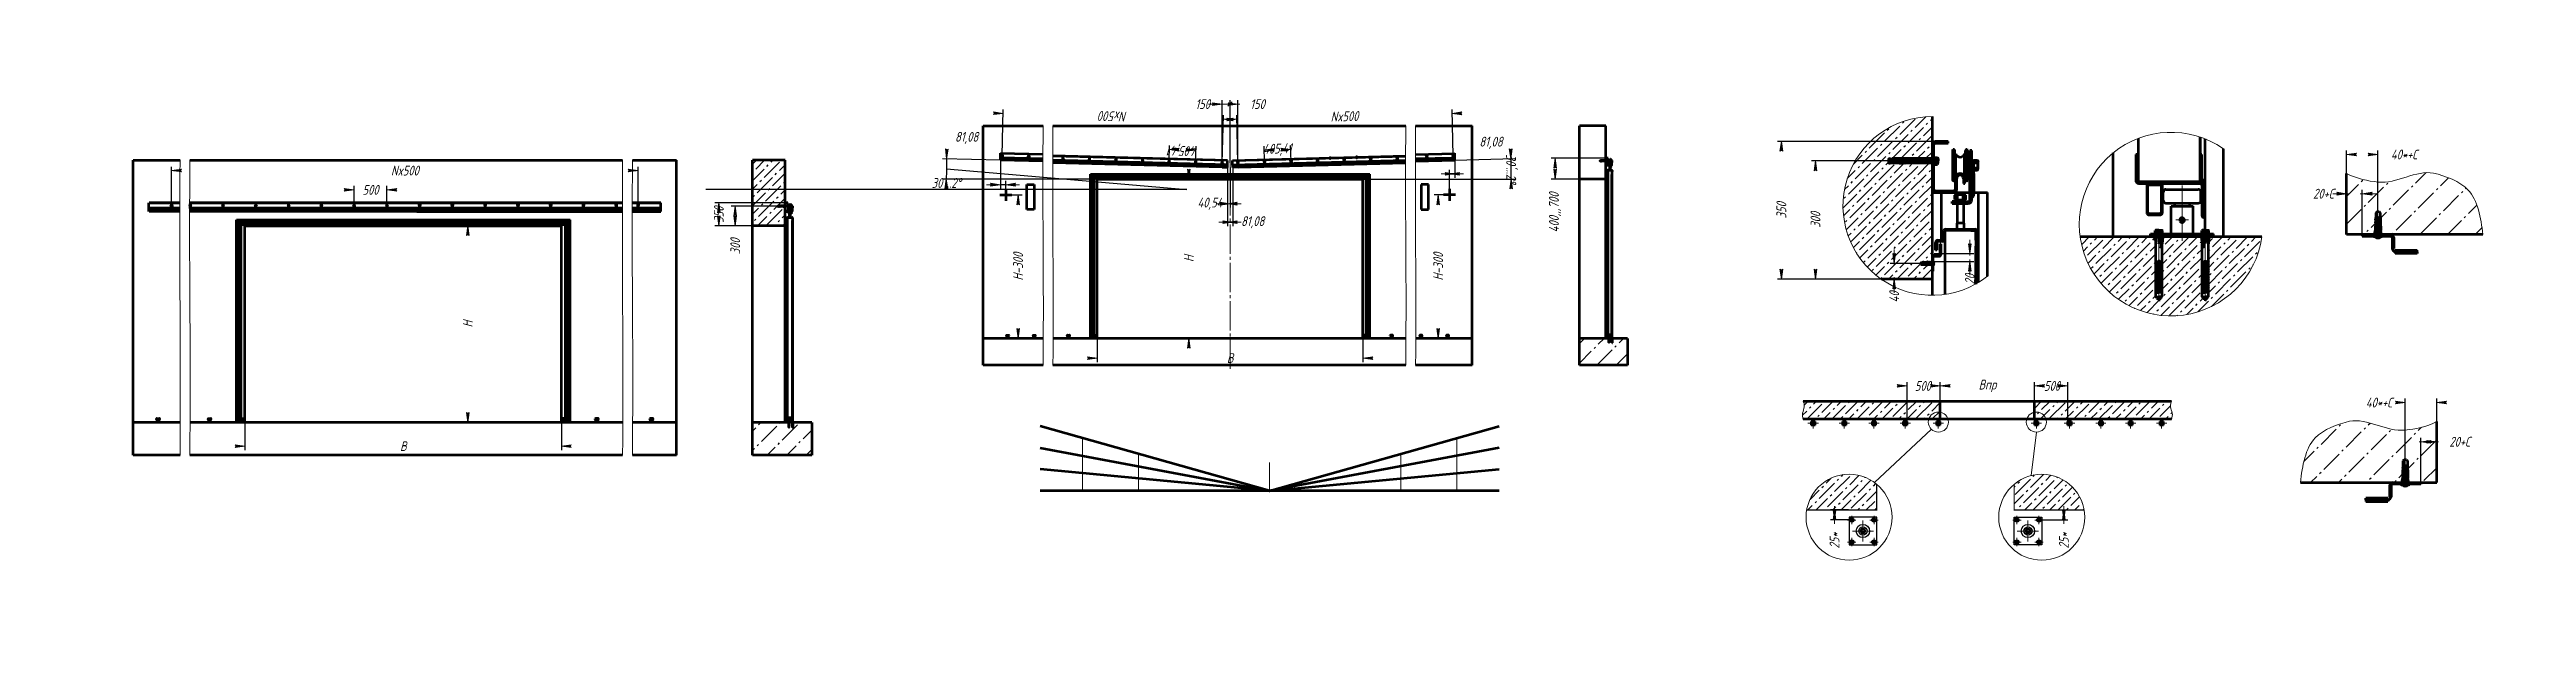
# Model space of a CAD drawing. Header units: millimetres. Extents: x 0 to 3360, y 0 to 297.
# Drawn here: x 1260 to 2520, y 0 to 297 of the extents above; entities that cross this region are included whole.
import ezdxf

# ---------------------------------------------------------------- set-up
doc = ezdxf.new("R2010")
doc.units = ezdxf.units.MM
for name, pattern in [('K5LT32768', [0]), ('K5LT32769', [0]), ('K5LT_AXLED', [19.5, 15, -1.5, 1.5, -1.5]), ('K5LT_BASIC', [0]), ('K5LT_REINFORCED', [0]), ('K5LT_THIN', [0]), ('K5LT_THIN_INCLUDED_TO_HATCHING', [0])]:
    doc.linetypes.add(name, pattern=pattern)
doc.layers.add('Системный слой', color=7, linetype='Continuous')
doc.styles.add('KDIMTEXTSTYLE', font='GOST_AU.SHX', dxfattribs={"width": 0.96, "oblique": 15, "height": 5})
doc.dimstyles.new('KDIMSTYLE (0.03)', dxfattribs={"dimtxt": 5, "dimasz": 1, "dimexe": 2, "dimexo": 0, "dimgap": 1, "dimtad": 1, "dimlfac": 30, "dimtxsty": 'KDIMTEXTSTYLE', "dimsah": 1, "dimcen": 0, "dimdle": 1, "dimadec": 0, "dimazin": 0, "dimtfac": 0.667, "dimtmove": 0, "dimatfit": 3, "dimfxl": 1, "dimtvp": 1, "dimtolj": 1, "dimtzin": 0, "dimarcsym": 0})
doc.dimstyles.new('KDIMSTYLE (0.20)', dxfattribs={"dimtxt": 5, "dimasz": 1, "dimexe": 2, "dimexo": 0, "dimgap": 1, "dimtad": 1, "dimlfac": 5, "dimtxsty": 'KDIMTEXTSTYLE', "dimsah": 1, "dimcen": 0, "dimdle": 1, "dimadec": 0, "dimazin": 0, "dimtfac": 0.667, "dimtmove": 0, "dimatfit": 3, "dimfxl": 1, "dimtvp": 1, "dimtolj": 1, "dimtzin": 0, "dimarcsym": 0})
doc.dimstyles.new('KDIMSTYLE (0.40)', dxfattribs={"dimtxt": 5, "dimasz": 1, "dimexe": 2, "dimexo": 0, "dimgap": 1, "dimtad": 1, "dimlfac": 2.5, "dimtxsty": 'KDIMTEXTSTYLE', "dimsah": 1, "dimcen": 0, "dimdle": 1, "dimadec": 0, "dimazin": 0, "dimtfac": 0.667, "dimtmove": 0, "dimatfit": 3, "dimfxl": 1, "dimtvp": 1, "dimtolj": 1, "dimtzin": 0, "dimarcsym": 0})
pattern_1 = [(45, (0, 0), (-9.899495, 9.899495), [11, -5]), (45, (9.192, 9.192), (-9.899495, 9.899495), [1, -15]), (45, (0.707, 10.607), (-9.899495, 9.899495), [11, -5]), (45, (9.9, 19.799), (-9.899495, 9.899495), [1, -15])]
pattern_2 = [(45, (0, 0), (-4.24264, 4.24264), [11, -5]), (45, (9.1924, 9.1924), (-4.24264, 4.24264), [1, -15]), (45, (3.5355, 7.778), (-4.24264, 4.24264), [11, -5]), (45, (12.728, 16.9706), (-4.24264, 4.24264), [1, -15])]
pattern_3 = [(45, (0, 0), (-1.4142136, 1.4142136), [])]
pattern_4 = [(45, (0, 0), (-0.7071068, 0.7071068), [])]
pattern_5 = [(45, (0, 0), (-0.35355339, 0.35355339), []), (135, (0, 0), (-0.35355339, -0.35355339), [])]
pattern_6 = [(45, (0, 0), (-14.14214, 14.14214), [11, -5]), (45, (9.192, 9.192), (-14.14214, 14.14214), [1, -15]), (45, (-1.414, 12.728), (-14.14214, 14.14214), [11, -5]), (45, (7.778, 21.92), (-14.14214, 14.14214), [1, -15])]
pattern_7 = [(45, (0, 0), (-1.0606602, 1.0606602), [])]
pattern_8 = [(45, (0, 0), (-0.35355339, 0.35355339), [])]

msp = doc.modelspace()

# ---------------------------------------------------------------- blocks, each defined once
blk = doc.blocks.new('U19')
at = {"layer": 'Системный слой', "color": 5, "linetype": 'K5LT_BASIC', "lineweight": 60, "true_color": 0x0000ff}
for p, q in [((1449.9, 214.7), (1551.4, 214.7)), ((1556.4, 214.7), (1570.9, 214.7))]:
    blk.add_line(p, q, dxfattribs=at)
blk = doc.blocks.new('U20')
at = {"layer": 'Системный слой', "color": 5, "linetype": 'K5LT_BASIC', "lineweight": 60, "true_color": 0x0000ff}
for p, q in [((1326.2, 218.9), (1310.6, 218.9)), ((1551.4, 218.9), (1331.2, 218.9)), ((1570.9, 218.9), (1556.4, 218.9))]:
    blk.add_line(p, q, dxfattribs=at)
blk = doc.blocks.new('U21')
at = {"layer": 'Системный слой', "color": 5, "linetype": 'K5LT_BASIC', "lineweight": 60, "true_color": 0x0000ff}
for p, q in [((1326.2, 219), (1310.6, 219)), ((1551.4, 219), (1331.2, 219)), ((1570.9, 219), (1556.4, 219))]:
    blk.add_line(p, q, dxfattribs=at)
blk = doc.blocks.new('U22')
at = {"layer": 'Системный слой', "color": 5, "linetype": 'K5LT_BASIC', "lineweight": 60, "true_color": 0x0000ff}
for p, q in [((1326.2, 215.4), (1310.6, 215.4)), ((1551.4, 215.4), (1331.2, 215.4)), ((1570.9, 215.4), (1556.4, 215.4))]:
    blk.add_line(p, q, dxfattribs=at)
blk = doc.blocks.new('U23')
at = {"layer": 'Системный слой', "color": 5, "linetype": 'K5LT_BASIC', "lineweight": 60, "true_color": 0x0000ff}
for p, q in [((1326.2, 216.3), (1310.6, 216.3)), ((1551.4, 216.3), (1331.2, 216.3)), ((1570.9, 216.3), (1556.4, 216.3))]:
    blk.add_line(p, q, dxfattribs=at)
blk = doc.blocks.new('U24')
at = {"layer": 'Системный слой', "color": 5, "linetype": 'K5LT_BASIC', "lineweight": 60, "true_color": 0x0000ff}
for p, q in [((1302.6, 240.7), (1326.4, 240.7)), ((1331.4, 240.7), (1551.5, 240.7)), ((1556.5, 240.7), (1578.9, 240.7))]:
    blk.add_line(p, q, dxfattribs=at)
blk = doc.blocks.new('U25')
at = {"layer": 'Системный слой', "color": 5, "linetype": 'K5LT_BASIC', "lineweight": 60, "true_color": 0x0000ff}
for p, q in [((1326.4, 90.7), (1302.6, 90.7)), ((1551.5, 90.7), (1331.4, 90.7)), ((1578.9, 90.7), (1556.5, 90.7))]:
    blk.add_line(p, q, dxfattribs=at)
blk = doc.blocks.new('U26')
at = {"layer": 'Системный слой', "color": 5, "linetype": 'K5LT_BASIC', "lineweight": 60, "true_color": 0x0000ff}
for p, q in [((1326.5, 107.3), (1302.6, 107.3)), ((1551.6, 107.3), (1331.5, 107.3)), ((1578.9, 107.3), (1556.6, 107.3))]:
    blk.add_line(p, q, dxfattribs=at)
blk = doc.blocks.new('U27')
at = {"layer": 'Системный слой', "color": 5, "linetype": 'K5LT_BASIC', "lineweight": 60, "true_color": 0x0000ff}
for p, q in [((1326.2, 214.7), (1310.6, 214.7)), ((1446.8, 214.7), (1331.2, 214.7))]:
    blk.add_line(p, q, dxfattribs=at)
blk = doc.blocks.new('U29')
at = {"layer": 'Системный слой', "color": 5, "linetype": 'K5LT_BASIC', "lineweight": 60, "true_color": 0x0000ff}
for start, end in [(0, 180), (180, 0)]:
    blk.add_arc((1331.6, 217.4), 0.352, start, end, dxfattribs=at)
blk = doc.blocks.new('U30')
at = {"layer": 'Системный слой', "color": 5, "linetype": 'K5LT_BASIC', "lineweight": 60, "true_color": 0x0000ff}
for start, end in [(0, 180), (180, 0)]:
    blk.add_arc((1331.6, 217.4), 0.14, start, end, dxfattribs=at)
blk = doc.blocks.new('U31')
at = {"layer": 'Системный слой', "color": 5, "linetype": 'K5LT_BASIC', "lineweight": 60, "true_color": 0x0000ff}
for start, end in [(0, 180), (180, 0)]:
    blk.add_arc((1331.6, 217.4), 0.25, start, end, dxfattribs=at)
blk = doc.blocks.new('U32')
at = {"layer": 'Системный слой', "color": 5, "linetype": 'K5LT_BASIC', "lineweight": 60, "true_color": 0x0000ff}
for start, end in [(0, 180), (180, 0)]:
    blk.add_arc((1331.6, 217.4), 0.18, start, end, dxfattribs=at)
blk = doc.blocks.new('U28')
at = {"layer": 'Системный слой', "color": 30, "linetype": 'K5LT_AXLED', "lineweight": 18, "true_color": 0xff8000}
for p, q in [((1331.2, 217.4), (1332, 217.4)), ((1331.6, 216.9), (1331.6, 217.8))]:
    blk.add_line(p, q, dxfattribs=at)
at = {"layer": 'Системный слой', "color": 5, "linetype": 'K5LT_BASIC', "lineweight": 60, "true_color": 0x0000ff}
for p, q in [((1331.3, 217.4), (1331.5, 217.6)), ((1331.5, 217.1), (1331.3, 217.4)), ((1331.5, 217.6), (1331.7, 217.6)), ((1331.7, 217.1), (1331.5, 217.1)), ((1331.7, 217.6), (1331.9, 217.4)), ((1331.9, 217.4), (1331.7, 217.1))]:
    blk.add_line(p, q, dxfattribs=at)
at = {"layer": 'Системный слой', "color": 7, "linetype": 'K5LT_THIN', "lineweight": 18}
blk.add_arc((1331.6, 217.4), 0.167, 178, 88, dxfattribs=at)
at = {"layer": 'Системный слой'}
for name in ['U29', 'U31', 'U32', 'U30']:
    blk.add_blockref(name, (0, 0), dxfattribs=at)
blk = doc.blocks.new('U34')
at = {"layer": 'Системный слой', "color": 5, "linetype": 'K5LT_BASIC', "lineweight": 60, "true_color": 0x0000ff}
for start, end in [(0, 180), (180, 0)]:
    blk.add_arc((1348.3, 217.4), 0.352, start, end, dxfattribs=at)
blk = doc.blocks.new('U35')
at = {"layer": 'Системный слой', "color": 5, "linetype": 'K5LT_BASIC', "lineweight": 60, "true_color": 0x0000ff}
for start, end in [(0, 180), (180, 0)]:
    blk.add_arc((1348.3, 217.4), 0.14, start, end, dxfattribs=at)
blk = doc.blocks.new('U36')
at = {"layer": 'Системный слой', "color": 5, "linetype": 'K5LT_BASIC', "lineweight": 60, "true_color": 0x0000ff}
for start, end in [(0, 180), (180, 0)]:
    blk.add_arc((1348.3, 217.4), 0.25, start, end, dxfattribs=at)
blk = doc.blocks.new('U37')
at = {"layer": 'Системный слой', "color": 5, "linetype": 'K5LT_BASIC', "lineweight": 60, "true_color": 0x0000ff}
for start, end in [(0, 180), (180, 0)]:
    blk.add_arc((1348.3, 217.4), 0.18, start, end, dxfattribs=at)
blk = doc.blocks.new('U33')
at = {"layer": 'Системный слой', "color": 30, "linetype": 'K5LT_AXLED', "lineweight": 18, "true_color": 0xff8000}
for p, q in [((1347.8, 217.4), (1348.7, 217.4)), ((1348.3, 216.9), (1348.3, 217.8))]:
    blk.add_line(p, q, dxfattribs=at)
at = {"layer": 'Системный слой', "color": 5, "linetype": 'K5LT_BASIC', "lineweight": 60, "true_color": 0x0000ff}
for p, q in [((1348, 217.4), (1348.1, 217.6)), ((1348.1, 217.1), (1348, 217.4)), ((1348.1, 217.6), (1348.4, 217.6)), ((1348.4, 217.1), (1348.1, 217.1)), ((1348.4, 217.6), (1348.6, 217.4)), ((1348.6, 217.4), (1348.4, 217.1))]:
    blk.add_line(p, q, dxfattribs=at)
at = {"layer": 'Системный слой', "color": 7, "linetype": 'K5LT_THIN', "lineweight": 18}
blk.add_arc((1348.3, 217.4), 0.167, 178, 88, dxfattribs=at)
at = {"layer": 'Системный слой'}
for name in ['U34', 'U36', 'U35', 'U37']:
    blk.add_blockref(name, (0, 0), dxfattribs=at)
blk = doc.blocks.new('U39')
at = {"layer": 'Системный слой', "color": 5, "linetype": 'K5LT_BASIC', "lineweight": 60, "true_color": 0x0000ff}
for start, end in [(0, 180), (180, 0)]:
    blk.add_arc((1364.9, 217.4), 0.352, start, end, dxfattribs=at)
blk = doc.blocks.new('U40')
at = {"layer": 'Системный слой', "color": 5, "linetype": 'K5LT_BASIC', "lineweight": 60, "true_color": 0x0000ff}
for start, end in [(0, 180), (180, 0)]:
    blk.add_arc((1364.9, 217.4), 0.14, start, end, dxfattribs=at)
blk = doc.blocks.new('U41')
at = {"layer": 'Системный слой', "color": 5, "linetype": 'K5LT_BASIC', "lineweight": 60, "true_color": 0x0000ff}
for start, end in [(0, 180), (180, 0)]:
    blk.add_arc((1364.9, 217.4), 0.25, start, end, dxfattribs=at)
blk = doc.blocks.new('U42')
at = {"layer": 'Системный слой', "color": 5, "linetype": 'K5LT_BASIC', "lineweight": 60, "true_color": 0x0000ff}
for start, end in [(0, 180), (180, 0)]:
    blk.add_arc((1364.9, 217.4), 0.18, start, end, dxfattribs=at)
blk = doc.blocks.new('U38')
at = {"layer": 'Системный слой', "color": 30, "linetype": 'K5LT_AXLED', "lineweight": 18, "true_color": 0xff8000}
for p, q in [((1364.5, 217.4), (1365.4, 217.4)), ((1364.9, 216.9), (1364.9, 217.8))]:
    blk.add_line(p, q, dxfattribs=at)
at = {"layer": 'Системный слой', "color": 5, "linetype": 'K5LT_BASIC', "lineweight": 60, "true_color": 0x0000ff}
for p, q in [((1364.6, 217.4), (1364.8, 217.6)), ((1364.8, 217.1), (1364.6, 217.4)), ((1364.8, 217.6), (1365.1, 217.6)), ((1365.1, 217.1), (1364.8, 217.1)), ((1365.1, 217.6), (1365.2, 217.4)), ((1365.2, 217.4), (1365.1, 217.1))]:
    blk.add_line(p, q, dxfattribs=at)
at = {"layer": 'Системный слой', "color": 7, "linetype": 'K5LT_THIN', "lineweight": 18}
blk.add_arc((1364.9, 217.4), 0.167, 178, 88, dxfattribs=at)
at = {"layer": 'Системный слой'}
for name in ['U39', 'U41', 'U42', 'U40']:
    blk.add_blockref(name, (0, 0), dxfattribs=at)
blk = doc.blocks.new('U44')
at = {"layer": 'Системный слой', "color": 5, "linetype": 'K5LT_BASIC', "lineweight": 60, "true_color": 0x0000ff}
for start, end in [(0, 180), (180, 0)]:
    blk.add_arc((1381.6, 217.4), 0.352, start, end, dxfattribs=at)
blk = doc.blocks.new('U45')
at = {"layer": 'Системный слой', "color": 5, "linetype": 'K5LT_BASIC', "lineweight": 60, "true_color": 0x0000ff}
for start, end in [(0, 180), (180, 0)]:
    blk.add_arc((1381.6, 217.4), 0.14, start, end, dxfattribs=at)
blk = doc.blocks.new('U46')
at = {"layer": 'Системный слой', "color": 5, "linetype": 'K5LT_BASIC', "lineweight": 60, "true_color": 0x0000ff}
for start, end in [(0, 180), (180, 0)]:
    blk.add_arc((1381.6, 217.4), 0.25, start, end, dxfattribs=at)
blk = doc.blocks.new('U47')
at = {"layer": 'Системный слой', "color": 5, "linetype": 'K5LT_BASIC', "lineweight": 60, "true_color": 0x0000ff}
for start, end in [(0, 180), (180, 0)]:
    blk.add_arc((1381.6, 217.4), 0.18, start, end, dxfattribs=at)
blk = doc.blocks.new('U43')
at = {"layer": 'Системный слой', "color": 30, "linetype": 'K5LT_AXLED', "lineweight": 18, "true_color": 0xff8000}
for p, q in [((1381.1, 217.4), (1382, 217.4)), ((1381.6, 216.9), (1381.6, 217.8))]:
    blk.add_line(p, q, dxfattribs=at)
at = {"layer": 'Системный слой', "color": 5, "linetype": 'K5LT_BASIC', "lineweight": 60, "true_color": 0x0000ff}
for p, q in [((1381.3, 217.4), (1381.5, 217.6)), ((1381.5, 217.1), (1381.3, 217.4)), ((1381.5, 217.6), (1381.7, 217.6)), ((1381.7, 217.1), (1381.5, 217.1)), ((1381.7, 217.6), (1381.9, 217.4)), ((1381.9, 217.4), (1381.7, 217.1))]:
    blk.add_line(p, q, dxfattribs=at)
at = {"layer": 'Системный слой', "color": 7, "linetype": 'K5LT_THIN', "lineweight": 18}
blk.add_arc((1381.6, 217.4), 0.167, 178, 88, dxfattribs=at)
at = {"layer": 'Системный слой'}
for name in ['U44', 'U46', 'U47', 'U45']:
    blk.add_blockref(name, (0, 0), dxfattribs=at)
blk = doc.blocks.new('U49')
at = {"layer": 'Системный слой', "color": 5, "linetype": 'K5LT_BASIC', "lineweight": 60, "true_color": 0x0000ff}
for start, end in [(0, 180), (180, 0)]:
    blk.add_arc((1398.3, 217.4), 0.352, start, end, dxfattribs=at)
blk = doc.blocks.new('U50')
at = {"layer": 'Системный слой', "color": 5, "linetype": 'K5LT_BASIC', "lineweight": 60, "true_color": 0x0000ff}
for start, end in [(0, 180), (180, 0)]:
    blk.add_arc((1398.3, 217.4), 0.14, start, end, dxfattribs=at)
blk = doc.blocks.new('U51')
at = {"layer": 'Системный слой', "color": 5, "linetype": 'K5LT_BASIC', "lineweight": 60, "true_color": 0x0000ff}
for start, end in [(0, 180), (180, 0)]:
    blk.add_arc((1398.3, 217.4), 0.25, start, end, dxfattribs=at)
blk = doc.blocks.new('U52')
at = {"layer": 'Системный слой', "color": 5, "linetype": 'K5LT_BASIC', "lineweight": 60, "true_color": 0x0000ff}
for start, end in [(0, 180), (180, 0)]:
    blk.add_arc((1398.3, 217.4), 0.18, start, end, dxfattribs=at)
blk = doc.blocks.new('U48')
at = {"layer": 'Системный слой', "color": 30, "linetype": 'K5LT_AXLED', "lineweight": 18, "true_color": 0xff8000}
for p, q in [((1397.8, 217.4), (1398.7, 217.4)), ((1398.3, 216.9), (1398.3, 217.8))]:
    blk.add_line(p, q, dxfattribs=at)
at = {"layer": 'Системный слой', "color": 5, "linetype": 'K5LT_BASIC', "lineweight": 60, "true_color": 0x0000ff}
for p, q in [((1398, 217.4), (1398.1, 217.6)), ((1398.1, 217.1), (1398, 217.4)), ((1398.1, 217.6), (1398.4, 217.6)), ((1398.4, 217.1), (1398.1, 217.1)), ((1398.4, 217.6), (1398.6, 217.4)), ((1398.6, 217.4), (1398.4, 217.1))]:
    blk.add_line(p, q, dxfattribs=at)
at = {"layer": 'Системный слой', "color": 7, "linetype": 'K5LT_THIN', "lineweight": 18}
blk.add_arc((1398.3, 217.4), 0.167, 178, 88, dxfattribs=at)
at = {"layer": 'Системный слой'}
for name in ['U49', 'U51', 'U50', 'U52']:
    blk.add_blockref(name, (0, 0), dxfattribs=at)
blk = doc.blocks.new('U54')
at = {"layer": 'Системный слой', "color": 5, "linetype": 'K5LT_BASIC', "lineweight": 60, "true_color": 0x0000ff}
for start, end in [(0, 180), (180, 0)]:
    blk.add_arc((1414.9, 217.4), 0.352, start, end, dxfattribs=at)
blk = doc.blocks.new('U55')
at = {"layer": 'Системный слой', "color": 5, "linetype": 'K5LT_BASIC', "lineweight": 60, "true_color": 0x0000ff}
for start, end in [(0, 180), (180, 0)]:
    blk.add_arc((1414.9, 217.4), 0.14, start, end, dxfattribs=at)
blk = doc.blocks.new('U56')
at = {"layer": 'Системный слой', "color": 5, "linetype": 'K5LT_BASIC', "lineweight": 60, "true_color": 0x0000ff}
for start, end in [(0, 180), (180, 0)]:
    blk.add_arc((1414.9, 217.4), 0.25, start, end, dxfattribs=at)
blk = doc.blocks.new('U57')
at = {"layer": 'Системный слой', "color": 5, "linetype": 'K5LT_BASIC', "lineweight": 60, "true_color": 0x0000ff}
for start, end in [(0, 180), (180, 0)]:
    blk.add_arc((1414.9, 217.4), 0.18, start, end, dxfattribs=at)
blk = doc.blocks.new('U53')
at = {"layer": 'Системный слой', "color": 30, "linetype": 'K5LT_AXLED', "lineweight": 18, "true_color": 0xff8000}
for p, q in [((1414.5, 217.4), (1415.4, 217.4)), ((1414.9, 216.9), (1414.9, 217.8))]:
    blk.add_line(p, q, dxfattribs=at)
at = {"layer": 'Системный слой', "color": 5, "linetype": 'K5LT_BASIC', "lineweight": 60, "true_color": 0x0000ff}
for p, q in [((1414.6, 217.4), (1414.8, 217.6)), ((1414.8, 217.1), (1414.6, 217.4)), ((1414.8, 217.6), (1415.1, 217.6)), ((1415.1, 217.1), (1414.8, 217.1)), ((1415.1, 217.6), (1415.2, 217.4)), ((1415.2, 217.4), (1415.1, 217.1))]:
    blk.add_line(p, q, dxfattribs=at)
at = {"layer": 'Системный слой', "color": 7, "linetype": 'K5LT_THIN', "lineweight": 18}
blk.add_arc((1414.9, 217.4), 0.167, 178, 88, dxfattribs=at)
at = {"layer": 'Системный слой'}
for name in ['U54', 'U56', 'U57', 'U55']:
    blk.add_blockref(name, (0, 0), dxfattribs=at)
blk = doc.blocks.new('U59')
at = {"layer": 'Системный слой', "color": 5, "linetype": 'K5LT_BASIC', "lineweight": 60, "true_color": 0x0000ff}
for start, end in [(0, 180), (180, 0)]:
    blk.add_arc((1431.6, 217.4), 0.352, start, end, dxfattribs=at)
blk = doc.blocks.new('U60')
at = {"layer": 'Системный слой', "color": 5, "linetype": 'K5LT_BASIC', "lineweight": 60, "true_color": 0x0000ff}
for start, end in [(0, 180), (180, 0)]:
    blk.add_arc((1431.6, 217.4), 0.14, start, end, dxfattribs=at)
blk = doc.blocks.new('U61')
at = {"layer": 'Системный слой', "color": 5, "linetype": 'K5LT_BASIC', "lineweight": 60, "true_color": 0x0000ff}
for start, end in [(0, 180), (180, 0)]:
    blk.add_arc((1431.6, 217.4), 0.25, start, end, dxfattribs=at)
blk = doc.blocks.new('U62')
at = {"layer": 'Системный слой', "color": 5, "linetype": 'K5LT_BASIC', "lineweight": 60, "true_color": 0x0000ff}
for start, end in [(0, 180), (180, 0)]:
    blk.add_arc((1431.6, 217.4), 0.18, start, end, dxfattribs=at)
blk = doc.blocks.new('U58')
at = {"layer": 'Системный слой', "color": 30, "linetype": 'K5LT_AXLED', "lineweight": 18, "true_color": 0xff8000}
for p, q in [((1431.1, 217.4), (1432, 217.4)), ((1431.6, 216.9), (1431.6, 217.8))]:
    blk.add_line(p, q, dxfattribs=at)
at = {"layer": 'Системный слой', "color": 5, "linetype": 'K5LT_BASIC', "lineweight": 60, "true_color": 0x0000ff}
for p, q in [((1431.3, 217.4), (1431.5, 217.6)), ((1431.5, 217.1), (1431.3, 217.4)), ((1431.5, 217.6), (1431.7, 217.6)), ((1431.7, 217.1), (1431.5, 217.1)), ((1431.7, 217.6), (1431.9, 217.4)), ((1431.9, 217.4), (1431.7, 217.1))]:
    blk.add_line(p, q, dxfattribs=at)
at = {"layer": 'Системный слой', "color": 7, "linetype": 'K5LT_THIN', "lineweight": 18}
blk.add_arc((1431.6, 217.4), 0.167, 178, 88, dxfattribs=at)
at = {"layer": 'Системный слой'}
for name in ['U59', 'U61', 'U62', 'U60']:
    blk.add_blockref(name, (0, 0), dxfattribs=at)
blk = doc.blocks.new('U63')
at = {"layer": 'Системный слой', "color": 30, "linetype": 'K5LT_AXLED', "lineweight": 18, "true_color": 0xff8000}
for p, q in [((1321.6, 217.4), (1322.5, 217.4)), ((1322.1, 216.9), (1322.1, 217.8))]:
    blk.add_line(p, q, dxfattribs=at)
at = {"layer": 'Системный слой', "color": 5, "linetype": 'K5LT_BASIC', "lineweight": 60, "true_color": 0x0000ff}
for p, q in [((1321.8, 217.4), (1321.9, 217.6)), ((1321.9, 217.1), (1321.8, 217.4)), ((1321.9, 217.6), (1322.2, 217.6)), ((1322.2, 217.1), (1321.9, 217.1)), ((1322.2, 217.6), (1322.4, 217.4)), ((1322.4, 217.4), (1322.2, 217.1))]:
    blk.add_line(p, q, dxfattribs=at)
for radius in [0.352, 0.25, 0.18, 0.14]:
    blk.add_circle((1322.1, 217.4), radius, dxfattribs=at)
at = {"layer": 'Системный слой', "color": 7, "linetype": 'K5LT_THIN', "lineweight": 18}
blk.add_arc((1322.1, 217.4), 0.167, 178, 88, dxfattribs=at)
blk = doc.blocks.new('U65')
at = {"layer": 'Системный слой', "color": 5, "linetype": 'K5LT_BASIC', "lineweight": 60, "true_color": 0x0000ff}
for start, end in [(0, 180), (180, 0)]:
    blk.add_arc((1548.3, 217.4), 0.352, start, end, dxfattribs=at)
blk = doc.blocks.new('U66')
at = {"layer": 'Системный слой', "color": 5, "linetype": 'K5LT_BASIC', "lineweight": 60, "true_color": 0x0000ff}
for start, end in [(0, 180), (180, 0)]:
    blk.add_arc((1548.3, 217.4), 0.14, start, end, dxfattribs=at)
blk = doc.blocks.new('U67')
at = {"layer": 'Системный слой', "color": 5, "linetype": 'K5LT_BASIC', "lineweight": 60, "true_color": 0x0000ff}
for start, end in [(0, 180), (180, 0)]:
    blk.add_arc((1548.3, 217.4), 0.25, start, end, dxfattribs=at)
blk = doc.blocks.new('U68')
at = {"layer": 'Системный слой', "color": 5, "linetype": 'K5LT_BASIC', "lineweight": 60, "true_color": 0x0000ff}
for start, end in [(0, 180), (180, 0)]:
    blk.add_arc((1548.3, 217.4), 0.18, start, end, dxfattribs=at)
blk = doc.blocks.new('U64')
at = {"layer": 'Системный слой', "color": 30, "linetype": 'K5LT_AXLED', "lineweight": 18, "true_color": 0xff8000}
for p, q in [((1548.7, 217.4), (1547.8, 217.4)), ((1548.3, 216.9), (1548.3, 217.8))]:
    blk.add_line(p, q, dxfattribs=at)
at = {"layer": 'Системный слой', "color": 5, "linetype": 'K5LT_BASIC', "lineweight": 60, "true_color": 0x0000ff}
for p, q in [((1548.1, 217.6), (1548, 217.4)), ((1548, 217.4), (1548.1, 217.1)), ((1548.4, 217.6), (1548.1, 217.6)), ((1548.1, 217.1), (1548.4, 217.1)), ((1548.6, 217.4), (1548.4, 217.6)), ((1548.4, 217.1), (1548.6, 217.4))]:
    blk.add_line(p, q, dxfattribs=at)
at = {"layer": 'Системный слой', "color": 7, "linetype": 'K5LT_THIN', "lineweight": 18}
blk.add_arc((1548.3, 217.4), 0.167, 92, 2, dxfattribs=at)
at = {"layer": 'Системный слой'}
for name in ['U65', 'U67', 'U66', 'U68']:
    blk.add_blockref(name, (0, 0), dxfattribs=at)
blk = doc.blocks.new('U70')
at = {"layer": 'Системный слой', "color": 5, "linetype": 'K5LT_BASIC', "lineweight": 60, "true_color": 0x0000ff}
for start, end in [(0, 180), (180, 0)]:
    blk.add_arc((1531.6, 217.4), 0.352, start, end, dxfattribs=at)
blk = doc.blocks.new('U71')
at = {"layer": 'Системный слой', "color": 5, "linetype": 'K5LT_BASIC', "lineweight": 60, "true_color": 0x0000ff}
for start, end in [(0, 180), (180, 0)]:
    blk.add_arc((1531.6, 217.4), 0.14, start, end, dxfattribs=at)
blk = doc.blocks.new('U72')
at = {"layer": 'Системный слой', "color": 5, "linetype": 'K5LT_BASIC', "lineweight": 60, "true_color": 0x0000ff}
for start, end in [(0, 180), (180, 0)]:
    blk.add_arc((1531.6, 217.4), 0.25, start, end, dxfattribs=at)
blk = doc.blocks.new('U73')
at = {"layer": 'Системный слой', "color": 5, "linetype": 'K5LT_BASIC', "lineweight": 60, "true_color": 0x0000ff}
for start, end in [(0, 180), (180, 0)]:
    blk.add_arc((1531.6, 217.4), 0.18, start, end, dxfattribs=at)
blk = doc.blocks.new('U69')
at = {"layer": 'Системный слой', "color": 30, "linetype": 'K5LT_AXLED', "lineweight": 18, "true_color": 0xff8000}
for p, q in [((1532, 217.4), (1531.1, 217.4)), ((1531.6, 216.9), (1531.6, 217.8))]:
    blk.add_line(p, q, dxfattribs=at)
at = {"layer": 'Системный слой', "color": 5, "linetype": 'K5LT_BASIC', "lineweight": 60, "true_color": 0x0000ff}
for p, q in [((1531.5, 217.6), (1531.3, 217.4)), ((1531.3, 217.4), (1531.5, 217.1)), ((1531.7, 217.6), (1531.5, 217.6)), ((1531.5, 217.1), (1531.7, 217.1)), ((1531.9, 217.4), (1531.7, 217.6)), ((1531.7, 217.1), (1531.9, 217.4))]:
    blk.add_line(p, q, dxfattribs=at)
at = {"layer": 'Системный слой', "color": 7, "linetype": 'K5LT_THIN', "lineweight": 18}
blk.add_arc((1531.6, 217.4), 0.167, 92, 2, dxfattribs=at)
at = {"layer": 'Системный слой'}
for name in ['U70', 'U72', 'U73', 'U71']:
    blk.add_blockref(name, (0, 0), dxfattribs=at)
blk = doc.blocks.new('U75')
at = {"layer": 'Системный слой', "color": 5, "linetype": 'K5LT_BASIC', "lineweight": 60, "true_color": 0x0000ff}
for start, end in [(0, 180), (180, 0)]:
    blk.add_arc((1514.9, 217.4), 0.352, start, end, dxfattribs=at)
blk = doc.blocks.new('U76')
at = {"layer": 'Системный слой', "color": 5, "linetype": 'K5LT_BASIC', "lineweight": 60, "true_color": 0x0000ff}
for start, end in [(0, 180), (180, 0)]:
    blk.add_arc((1514.9, 217.4), 0.14, start, end, dxfattribs=at)
blk = doc.blocks.new('U77')
at = {"layer": 'Системный слой', "color": 5, "linetype": 'K5LT_BASIC', "lineweight": 60, "true_color": 0x0000ff}
for start, end in [(0, 180), (180, 0)]:
    blk.add_arc((1514.9, 217.4), 0.25, start, end, dxfattribs=at)
blk = doc.blocks.new('U78')
at = {"layer": 'Системный слой', "color": 5, "linetype": 'K5LT_BASIC', "lineweight": 60, "true_color": 0x0000ff}
for start, end in [(0, 180), (180, 0)]:
    blk.add_arc((1514.9, 217.4), 0.18, start, end, dxfattribs=at)
blk = doc.blocks.new('U74')
at = {"layer": 'Системный слой', "color": 30, "linetype": 'K5LT_AXLED', "lineweight": 18, "true_color": 0xff8000}
for p, q in [((1515.4, 217.4), (1514.5, 217.4)), ((1514.9, 216.9), (1514.9, 217.8))]:
    blk.add_line(p, q, dxfattribs=at)
at = {"layer": 'Системный слой', "color": 5, "linetype": 'K5LT_BASIC', "lineweight": 60, "true_color": 0x0000ff}
for p, q in [((1514.8, 217.6), (1514.6, 217.4)), ((1514.6, 217.4), (1514.8, 217.1)), ((1515.1, 217.6), (1514.8, 217.6)), ((1514.8, 217.1), (1515.1, 217.1)), ((1515.2, 217.4), (1515.1, 217.6)), ((1515.1, 217.1), (1515.2, 217.4))]:
    blk.add_line(p, q, dxfattribs=at)
at = {"layer": 'Системный слой', "color": 7, "linetype": 'K5LT_THIN', "lineweight": 18}
blk.add_arc((1514.9, 217.4), 0.167, 92, 2, dxfattribs=at)
at = {"layer": 'Системный слой'}
for name in ['U75', 'U77', 'U78', 'U76']:
    blk.add_blockref(name, (0, 0), dxfattribs=at)
blk = doc.blocks.new('U80')
at = {"layer": 'Системный слой', "color": 5, "linetype": 'K5LT_BASIC', "lineweight": 60, "true_color": 0x0000ff}
for start, end in [(0, 180), (180, 0)]:
    blk.add_arc((1498.3, 217.4), 0.352, start, end, dxfattribs=at)
blk = doc.blocks.new('U81')
at = {"layer": 'Системный слой', "color": 5, "linetype": 'K5LT_BASIC', "lineweight": 60, "true_color": 0x0000ff}
for start, end in [(0, 180), (180, 0)]:
    blk.add_arc((1498.3, 217.4), 0.14, start, end, dxfattribs=at)
blk = doc.blocks.new('U82')
at = {"layer": 'Системный слой', "color": 5, "linetype": 'K5LT_BASIC', "lineweight": 60, "true_color": 0x0000ff}
for start, end in [(0, 180), (180, 0)]:
    blk.add_arc((1498.3, 217.4), 0.25, start, end, dxfattribs=at)
blk = doc.blocks.new('U83')
at = {"layer": 'Системный слой', "color": 5, "linetype": 'K5LT_BASIC', "lineweight": 60, "true_color": 0x0000ff}
for start, end in [(0, 180), (180, 0)]:
    blk.add_arc((1498.3, 217.4), 0.18, start, end, dxfattribs=at)
blk = doc.blocks.new('U79')
at = {"layer": 'Системный слой', "color": 30, "linetype": 'K5LT_AXLED', "lineweight": 18, "true_color": 0xff8000}
for p, q in [((1498.7, 217.4), (1497.8, 217.4)), ((1498.3, 216.9), (1498.3, 217.8))]:
    blk.add_line(p, q, dxfattribs=at)
at = {"layer": 'Системный слой', "color": 5, "linetype": 'K5LT_BASIC', "lineweight": 60, "true_color": 0x0000ff}
for p, q in [((1498.1, 217.6), (1498, 217.4)), ((1498, 217.4), (1498.1, 217.1)), ((1498.4, 217.6), (1498.1, 217.6)), ((1498.1, 217.1), (1498.4, 217.1)), ((1498.6, 217.4), (1498.4, 217.6)), ((1498.4, 217.1), (1498.6, 217.4))]:
    blk.add_line(p, q, dxfattribs=at)
at = {"layer": 'Системный слой', "color": 7, "linetype": 'K5LT_THIN', "lineweight": 18}
blk.add_arc((1498.3, 217.4), 0.167, 92, 2, dxfattribs=at)
at = {"layer": 'Системный слой'}
for name in ['U80', 'U82', 'U81', 'U83']:
    blk.add_blockref(name, (0, 0), dxfattribs=at)
blk = doc.blocks.new('U85')
at = {"layer": 'Системный слой', "color": 5, "linetype": 'K5LT_BASIC', "lineweight": 60, "true_color": 0x0000ff}
for start, end in [(0, 180), (180, 0)]:
    blk.add_arc((1481.6, 217.4), 0.352, start, end, dxfattribs=at)
blk = doc.blocks.new('U86')
at = {"layer": 'Системный слой', "color": 5, "linetype": 'K5LT_BASIC', "lineweight": 60, "true_color": 0x0000ff}
for start, end in [(0, 180), (180, 0)]:
    blk.add_arc((1481.6, 217.4), 0.14, start, end, dxfattribs=at)
blk = doc.blocks.new('U87')
at = {"layer": 'Системный слой', "color": 5, "linetype": 'K5LT_BASIC', "lineweight": 60, "true_color": 0x0000ff}
for start, end in [(0, 180), (180, 0)]:
    blk.add_arc((1481.6, 217.4), 0.25, start, end, dxfattribs=at)
blk = doc.blocks.new('U88')
at = {"layer": 'Системный слой', "color": 5, "linetype": 'K5LT_BASIC', "lineweight": 60, "true_color": 0x0000ff}
for start, end in [(0, 180), (180, 0)]:
    blk.add_arc((1481.6, 217.4), 0.18, start, end, dxfattribs=at)
blk = doc.blocks.new('U84')
at = {"layer": 'Системный слой', "color": 30, "linetype": 'K5LT_AXLED', "lineweight": 18, "true_color": 0xff8000}
for p, q in [((1482, 217.4), (1481.1, 217.4)), ((1481.6, 216.9), (1481.6, 217.8))]:
    blk.add_line(p, q, dxfattribs=at)
at = {"layer": 'Системный слой', "color": 5, "linetype": 'K5LT_BASIC', "lineweight": 60, "true_color": 0x0000ff}
for p, q in [((1481.5, 217.6), (1481.3, 217.4)), ((1481.3, 217.4), (1481.5, 217.1)), ((1481.7, 217.6), (1481.5, 217.6)), ((1481.5, 217.1), (1481.7, 217.1)), ((1481.9, 217.4), (1481.7, 217.6)), ((1481.7, 217.1), (1481.9, 217.4))]:
    blk.add_line(p, q, dxfattribs=at)
at = {"layer": 'Системный слой', "color": 7, "linetype": 'K5LT_THIN', "lineweight": 18}
blk.add_arc((1481.6, 217.4), 0.167, 92, 2, dxfattribs=at)
at = {"layer": 'Системный слой'}
for name in ['U85', 'U87', 'U88', 'U86']:
    blk.add_blockref(name, (0, 0), dxfattribs=at)
blk = doc.blocks.new('U90')
at = {"layer": 'Системный слой', "color": 5, "linetype": 'K5LT_BASIC', "lineweight": 60, "true_color": 0x0000ff}
for start, end in [(0, 180), (180, 0)]:
    blk.add_arc((1464.9, 217.4), 0.352, start, end, dxfattribs=at)
blk = doc.blocks.new('U91')
at = {"layer": 'Системный слой', "color": 5, "linetype": 'K5LT_BASIC', "lineweight": 60, "true_color": 0x0000ff}
for start, end in [(0, 180), (180, 0)]:
    blk.add_arc((1464.9, 217.4), 0.14, start, end, dxfattribs=at)
blk = doc.blocks.new('U92')
at = {"layer": 'Системный слой', "color": 5, "linetype": 'K5LT_BASIC', "lineweight": 60, "true_color": 0x0000ff}
for start, end in [(0, 180), (180, 0)]:
    blk.add_arc((1464.9, 217.4), 0.25, start, end, dxfattribs=at)
blk = doc.blocks.new('U93')
at = {"layer": 'Системный слой', "color": 5, "linetype": 'K5LT_BASIC', "lineweight": 60, "true_color": 0x0000ff}
for start, end in [(0, 180), (180, 0)]:
    blk.add_arc((1464.9, 217.4), 0.18, start, end, dxfattribs=at)
blk = doc.blocks.new('U89')
at = {"layer": 'Системный слой', "color": 30, "linetype": 'K5LT_AXLED', "lineweight": 18, "true_color": 0xff8000}
for p, q in [((1465.4, 217.4), (1464.5, 217.4)), ((1464.9, 216.9), (1464.9, 217.8))]:
    blk.add_line(p, q, dxfattribs=at)
at = {"layer": 'Системный слой', "color": 5, "linetype": 'K5LT_BASIC', "lineweight": 60, "true_color": 0x0000ff}
for p, q in [((1464.8, 217.6), (1464.6, 217.4)), ((1464.6, 217.4), (1464.8, 217.1)), ((1465.1, 217.6), (1464.8, 217.6)), ((1464.8, 217.1), (1465.1, 217.1)), ((1465.2, 217.4), (1465.1, 217.6)), ((1465.1, 217.1), (1465.2, 217.4))]:
    blk.add_line(p, q, dxfattribs=at)
at = {"layer": 'Системный слой', "color": 7, "linetype": 'K5LT_THIN', "lineweight": 18}
blk.add_arc((1464.9, 217.4), 0.167, 92, 2, dxfattribs=at)
at = {"layer": 'Системный слой'}
for name in ['U90', 'U92', 'U93', 'U91']:
    blk.add_blockref(name, (0, 0), dxfattribs=at)
blk = doc.blocks.new('U95')
at = {"layer": 'Системный слой', "color": 5, "linetype": 'K5LT_BASIC', "lineweight": 60, "true_color": 0x0000ff}
for start, end in [(0, 180), (180, 0)]:
    blk.add_arc((1448.3, 217.4), 0.352, start, end, dxfattribs=at)
blk = doc.blocks.new('U96')
at = {"layer": 'Системный слой', "color": 5, "linetype": 'K5LT_BASIC', "lineweight": 60, "true_color": 0x0000ff}
for start, end in [(0, 180), (180, 0)]:
    blk.add_arc((1448.3, 217.4), 0.14, start, end, dxfattribs=at)
blk = doc.blocks.new('U97')
at = {"layer": 'Системный слой', "color": 5, "linetype": 'K5LT_BASIC', "lineweight": 60, "true_color": 0x0000ff}
for start, end in [(0, 180), (180, 0)]:
    blk.add_arc((1448.3, 217.4), 0.25, start, end, dxfattribs=at)
blk = doc.blocks.new('U98')
at = {"layer": 'Системный слой', "color": 5, "linetype": 'K5LT_BASIC', "lineweight": 60, "true_color": 0x0000ff}
for start, end in [(0, 180), (180, 0)]:
    blk.add_arc((1448.3, 217.4), 0.18, start, end, dxfattribs=at)
blk = doc.blocks.new('U94')
at = {"layer": 'Системный слой', "color": 30, "linetype": 'K5LT_AXLED', "lineweight": 18, "true_color": 0xff8000}
for p, q in [((1448.7, 217.4), (1447.8, 217.4)), ((1448.3, 216.9), (1448.3, 217.8))]:
    blk.add_line(p, q, dxfattribs=at)
at = {"layer": 'Системный слой', "color": 5, "linetype": 'K5LT_BASIC', "lineweight": 60, "true_color": 0x0000ff}
for p, q in [((1448.1, 217.6), (1448, 217.4)), ((1448, 217.4), (1448.1, 217.1)), ((1448.4, 217.6), (1448.1, 217.6)), ((1448.1, 217.1), (1448.4, 217.1)), ((1448.6, 217.4), (1448.4, 217.6)), ((1448.4, 217.1), (1448.6, 217.4))]:
    blk.add_line(p, q, dxfattribs=at)
at = {"layer": 'Системный слой', "color": 7, "linetype": 'K5LT_THIN', "lineweight": 18}
blk.add_arc((1448.3, 217.4), 0.167, 92, 2, dxfattribs=at)
at = {"layer": 'Системный слой'}
for name in ['U95', 'U97', 'U96', 'U98']:
    blk.add_blockref(name, (0, 0), dxfattribs=at)
blk = doc.blocks.new('U100')
at = {"layer": 'Системный слой', "color": 5, "linetype": 'K5LT_BASIC', "lineweight": 60, "true_color": 0x0000ff}
for start, end in [(0, 180), (180, 0)]:
    blk.add_arc((1559.4, 217.4), 0.352, start, end, dxfattribs=at)
blk = doc.blocks.new('U101')
at = {"layer": 'Системный слой', "color": 5, "linetype": 'K5LT_BASIC', "lineweight": 60, "true_color": 0x0000ff}
for start, end in [(0, 180), (180, 0)]:
    blk.add_arc((1559.4, 217.4), 0.14, start, end, dxfattribs=at)
blk = doc.blocks.new('U102')
at = {"layer": 'Системный слой', "color": 5, "linetype": 'K5LT_BASIC', "lineweight": 60, "true_color": 0x0000ff}
for start, end in [(0, 180), (180, 0)]:
    blk.add_arc((1559.4, 217.4), 0.25, start, end, dxfattribs=at)
blk = doc.blocks.new('U103')
at = {"layer": 'Системный слой', "color": 5, "linetype": 'K5LT_BASIC', "lineweight": 60, "true_color": 0x0000ff}
for start, end in [(0, 180), (180, 0)]:
    blk.add_arc((1559.4, 217.4), 0.18, start, end, dxfattribs=at)
blk = doc.blocks.new('U99')
at = {"layer": 'Системный слой', "color": 30, "linetype": 'K5LT_AXLED', "lineweight": 18, "true_color": 0xff8000}
for p, q in [((1559.9, 217.4), (1559, 217.4)), ((1559.4, 216.9), (1559.4, 217.8))]:
    blk.add_line(p, q, dxfattribs=at)
at = {"layer": 'Системный слой', "color": 5, "linetype": 'K5LT_BASIC', "lineweight": 60, "true_color": 0x0000ff}
for p, q in [((1559.3, 217.6), (1559.1, 217.4)), ((1559.1, 217.4), (1559.3, 217.1)), ((1559.5, 217.6), (1559.3, 217.6)), ((1559.3, 217.1), (1559.5, 217.1)), ((1559.7, 217.4), (1559.5, 217.6)), ((1559.5, 217.1), (1559.7, 217.4))]:
    blk.add_line(p, q, dxfattribs=at)
at = {"layer": 'Системный слой', "color": 7, "linetype": 'K5LT_THIN', "lineweight": 18}
blk.add_arc((1559.4, 217.4), 0.167, 92, 2, dxfattribs=at)
at = {"layer": 'Системный слой'}
for name in ['U100', 'U102', 'U103', 'U101']:
    blk.add_blockref(name, (0, 0), dxfattribs=at)
blk = doc.blocks.new('KDIMARROW_01')
at = {"layer": 'Системный слой'}
blk.add_hatch(color=0, dxfattribs=at).paths.add_polyline_path([(0, 0), (-5, 0.7), (-4.5, 0), (-5, -0.7)])
at = {"layer": 'Системный слой', "color": 0, "linetype": 'K5LT_THIN', "lineweight": 18}
for p, q in [((-4.5, 0), (-5, 0.7)), ((-5, 0.7), (0, 0)), ((0, 0), (-5, -0.7)), ((-5, -0.7), (-4.5, 0)), ((0, 0), (-1, 0))]:
    blk.add_line(p, q, dxfattribs=at)
blk = doc.blocks.new('U107')
at = {"layer": 'Системный слой', "color": 7, "linetype": 'K5LT_THIN_INCLUDED_TO_HATCHING', "lineweight": 18}
for p, q in [((1326.3, 233.2), (1326.4, 240.7)), ((1326.3, 225.7), (1326.3, 233.2)), ((1326.2, 218.2), (1326.3, 225.7)), ((1326.2, 210.7), (1326.2, 218.2)), ((1326.2, 203.2), (1326.2, 210.7)), ((1326.2, 195.7), (1326.2, 203.2)), ((1326.2, 188.2), (1326.2, 195.7)), ((1326.3, 180.7), (1326.2, 188.2)), ((1326.3, 173.2), (1326.3, 180.7)), ((1326.4, 165.7), (1326.3, 173.2)), ((1326.4, 158.2), (1326.4, 165.7)), ((1326.5, 150.7), (1326.4, 158.2)), ((1326.5, 143.2), (1326.5, 150.7)), ((1326.5, 135.7), (1326.5, 143.2)), ((1326.5, 128.2), (1326.5, 135.7)), ((1326.5, 120.7), (1326.5, 128.2)), ((1326.5, 113.2), (1326.5, 120.7)), ((1326.4, 98.2), (1326.5, 105.7)), ((1326.5, 105.7), (1326.5, 113.2)), ((1326.4, 90.7), (1326.4, 98.2))]:
    blk.add_line(p, q, dxfattribs=at)
blk = doc.blocks.new('U108')
at = {"layer": 'Системный слой', "color": 7, "linetype": 'K5LT_THIN_INCLUDED_TO_HATCHING', "lineweight": 18}
for p, q in [((1331.4, 240.7), (1331.3, 232.8)), ((1551.5, 233.2), (1551.5, 240.7)), ((1331.3, 232.8), (1331.3, 224.9)), ((1551.4, 225.7), (1551.5, 233.2)), ((1331.3, 224.9), (1331.2, 217)), ((1331.2, 217), (1331.2, 209.1)), ((1551.4, 218.2), (1551.4, 225.7)), ((1551.4, 210.7), (1551.4, 218.2)), ((1331.2, 209.1), (1331.2, 201.2)), ((1551.4, 203.2), (1551.4, 210.7)), ((1551.4, 195.7), (1551.4, 203.2)), ((1331.2, 201.2), (1331.2, 193.3)), ((1331.2, 193.3), (1331.3, 185.4)), ((1551.4, 188.2), (1551.4, 195.7)), ((1331.3, 185.4), (1331.3, 177.5)), ((1331.3, 177.5), (1331.4, 169.6)), ((1551.4, 180.7), (1551.4, 188.2)), ((1551.5, 173.2), (1551.4, 180.7)), ((1331.4, 169.6), (1331.4, 161.7)), ((1551.5, 165.7), (1551.5, 173.2)), ((1551.6, 158.2), (1551.5, 165.7)), ((1331.4, 161.7), (1331.5, 153.8)), ((1331.5, 153.8), (1331.5, 145.9)), ((1551.6, 150.7), (1551.6, 158.2)), ((1331.5, 145.9), (1331.5, 138)), ((1551.7, 143.2), (1551.6, 150.7)), ((1551.7, 135.7), (1551.7, 143.2)), ((1331.5, 138), (1331.5, 130.1)), ((1331.5, 130.1), (1331.5, 122.3)), ((1551.7, 128.2), (1551.7, 135.7)), ((1551.7, 120.7), (1551.7, 128.2)), ((1331.5, 122.3), (1331.5, 114.4)), ((1331.5, 114.4), (1331.5, 106.5)), ((1551.7, 113.2), (1551.7, 120.7)), ((1331.5, 106.5), (1331.4, 98.6)), ((1551.6, 105.7), (1551.7, 113.2)), ((1551.6, 98.2), (1551.6, 105.7)), ((1331.4, 98.6), (1331.4, 90.7)), ((1551.5, 90.7), (1551.6, 98.2))]:
    blk.add_line(p, q, dxfattribs=at)
blk = doc.blocks.new('U109')
at = {"layer": 'Системный слой', "color": 7, "linetype": 'K5LT_THIN_INCLUDED_TO_HATCHING', "lineweight": 18}
for p, q in [((1556.5, 240.7), (1556.5, 232.8)), ((1556.5, 232.8), (1556.4, 224.9)), ((1556.4, 224.9), (1556.4, 217)), ((1556.4, 217), (1556.4, 209.1)), ((1556.4, 209.1), (1556.4, 201.2)), ((1556.4, 201.2), (1556.4, 193.3)), ((1556.4, 193.3), (1556.4, 185.4)), ((1556.4, 185.4), (1556.5, 177.5)), ((1556.5, 177.5), (1556.5, 169.6)), ((1556.5, 169.6), (1556.6, 161.7)), ((1556.6, 161.7), (1556.6, 153.8)), ((1556.6, 153.8), (1556.7, 145.9)), ((1556.7, 145.9), (1556.7, 138)), ((1556.7, 138), (1556.7, 130.1)), ((1556.7, 130.1), (1556.7, 122.3)), ((1556.7, 114.4), (1556.6, 106.5)), ((1556.7, 122.3), (1556.7, 114.4)), ((1556.6, 106.5), (1556.6, 98.6)), ((1556.6, 98.6), (1556.5, 90.7))]:
    blk.add_line(p, q, dxfattribs=at)
blk = doc.blocks.new('U110')
at = {"layer": 'Системный слой', "color": 5, "linetype": 'K5LT_BASIC', "lineweight": 60, "true_color": 0x0000ff}
for p, q in [((1634.3, 217.4), (1634.3, 217.7)), ((1634.3, 217.7), (1634.4, 217.7)), ((1634.3, 217.4), (1634.3, 217)), ((1634.3, 217), (1634.4, 217)), ((1634.4, 217.7), (1634.4, 217.4)), ((1634.4, 217.6), (1634.6, 217.6)), ((1634.4, 217.5), (1634.6, 217.5)), ((1634.4, 217), (1634.4, 217.4)), ((1634.4, 217.2), (1634.6, 217.2)), ((1634.4, 217.1), (1634.6, 217.1)), ((1634.6, 217.6), (1634.7, 217.6)), ((1634.6, 217.1), (1634.7, 217.1)), ((1634.7, 217.6), (1634.7, 217.4)), ((1634.7, 217.1), (1634.7, 217.4))]:
    blk.add_line(p, q, dxfattribs=at)
for centre, radius, start, end in [((1634.2, 217.6), 0.188, 328.6883, 31.3117), ((1634, 217.4), 0.429, 340.3471, 19.6529), ((1634.2, 217.1), 0.188, 328.6883, 31.3117), ((1634.6, 217.6), 0.0783, 304.0185, 37.4223), ((1634.4, 217.4), 0.302, 0, 28.5789), ((1634.4, 217.4), 0.302, 331.4211, 0), ((1634.6, 217.1), 0.0783, 322.5777, 55.9815)]:
    blk.add_arc(centre, radius, start, end, dxfattribs=at)
blk = doc.blocks.new('U111')
at = {"layer": 'Системный слой', "color": 5, "linetype": 'K5LT_BASIC', "lineweight": 60, "true_color": 0x0000ff}
for p, q in [((1636, 107.5), (1635.9, 107.5)), ((1635.9, 107.5), (1635.9, 107.5)), ((1635.9, 107.5), (1636.1, 107.5)), ((1636, 107.5), (1636, 107.6)), ((1636.1, 107.6), (1636, 107.6)), ((1636, 107.6), (1636, 107.6)), ((1636, 107.5), (1636.1, 107.5)), ((1636.1, 107.6), (1636.1, 107.5)), ((1636.1, 107.6), (1636.3, 107.6)), ((1636.3, 107.5), (1636.1, 107.5)), ((1636.2, 107.5), (1636.1, 107.5)), ((1636.2, 107.6), (1636.2, 107.5)), ((1636.2, 107.5), (1636.3, 107.5)), ((1636.3, 107.5), (1636.3, 107.6)), ((1636.3, 107.6), (1636.3, 107.6)), ((1636.3, 107.5), (1636.3, 107.5))]:
    blk.add_line(p, q, dxfattribs=at)
at = {"layer": 'Системный слой', "color": 30, "linetype": 'K5LT_AXLED', "lineweight": 18, "true_color": 0xff8000}
blk.add_line((1636.1, 107.4), (1636.1, 107.6), dxfattribs=at)
at = {"layer": 'Системный слой', "color": 5, "linetype": 'K5LT_BASIC', "lineweight": 60, "true_color": 0x0000ff}
for centre, radius, start, end in [((1636, 107.6), 0.058, 48.5991, 117.6439), ((1636.1, 107.4), 0.177, 89.397, 114.334), ((1636.1, 107.4), 0.177, 65.666, 90.603), ((1636.2, 107.6), 0.058, 62.3561, 131.4009)]:
    blk.add_arc(centre, radius, start, end, dxfattribs=at)
blk = doc.blocks.new('U113')
at = {"layer": 'Системный слой', "color": 5, "linetype": 'K5LT_BASIC', "lineweight": 60, "true_color": 0x0000ff}
blk.add_line((1636.3, 105.1), (1636.3, 105.1), dxfattribs=at)
blk.add_line((1636.3, 105.1), (1636.3, 105.1), dxfattribs=at)
for radius, start, end in [(0.0233, 150, 210), (0.00333, 296.5651, 63.4349)]:
    blk.add_arc((1636.3, 105.1), radius, start, end, dxfattribs=at)
blk = doc.blocks.new('U114')
at = {"layer": 'Системный слой', "color": 5, "linetype": 'K5LT_BASIC', "lineweight": 60, "true_color": 0x0000ff}
blk.add_line((1636.3, 105.2), (1636.3, 105.2), dxfattribs=at)
blk.add_line((1636.3, 105.2), (1636.3, 105.2), dxfattribs=at)
for radius, start, end in [(0.0233, 150, 210), (0.00333, 296.5651, 63.4349)]:
    blk.add_arc((1636.3, 105.2), radius, start, end, dxfattribs=at)
blk = doc.blocks.new('U115')
at = {"layer": 'Системный слой', "color": 5, "linetype": 'K5LT_BASIC', "lineweight": 60, "true_color": 0x0000ff}
blk.add_line((1636.3, 105.3), (1636.3, 105.3), dxfattribs=at)
blk.add_line((1636.3, 105.3), (1636.3, 105.3), dxfattribs=at)
for radius, start, end in [(0.0233, 150, 210), (0.00333, 296.5651, 63.4349)]:
    blk.add_arc((1636.3, 105.3), radius, start, end, dxfattribs=at)
blk = doc.blocks.new('U116')
at = {"layer": 'Системный слой', "color": 5, "linetype": 'K5LT_BASIC', "lineweight": 60, "true_color": 0x0000ff}
blk.add_line((1636.3, 105.4), (1636.3, 105.4), dxfattribs=at)
blk.add_line((1636.3, 105.4), (1636.3, 105.4), dxfattribs=at)
for radius, start, end in [(0.0233, 150, 210), (0.00333, 296.5651, 63.4349)]:
    blk.add_arc((1636.3, 105.4), radius, start, end, dxfattribs=at)
blk = doc.blocks.new('U117')
at = {"layer": 'Системный слой', "color": 5, "linetype": 'K5LT_BASIC', "lineweight": 60, "true_color": 0x0000ff}
blk.add_line((1636.3, 105.5), (1636.3, 105.5), dxfattribs=at)
blk.add_line((1636.3, 105.5), (1636.3, 105.5), dxfattribs=at)
for radius, start, end in [(0.0233, 150, 210), (0.00333, 296.5651, 63.4349)]:
    blk.add_arc((1636.3, 105.5), radius, start, end, dxfattribs=at)
blk = doc.blocks.new('U118')
at = {"layer": 'Системный слой', "color": 5, "linetype": 'K5LT_BASIC', "lineweight": 60, "true_color": 0x0000ff}
blk.add_line((1636.3, 105.6), (1636.3, 105.6), dxfattribs=at)
blk.add_line((1636.3, 105.6), (1636.3, 105.6), dxfattribs=at)
for radius, start, end in [(0.0233, 150, 210), (0.00333, 296.5651, 63.4349)]:
    blk.add_arc((1636.3, 105.6), radius, start, end, dxfattribs=at)
blk = doc.blocks.new('U119')
at = {"layer": 'Системный слой', "color": 5, "linetype": 'K5LT_BASIC', "lineweight": 60, "true_color": 0x0000ff}
for p, q in [((1636.3, 105.8), (1636.3, 105.8)), ((1636.3, 105.7), (1636.3, 105.7))]:
    blk.add_line(p, q, dxfattribs=at)
for radius, start, end in [(0.0233, 150, 210), (0.00333, 296.5651, 63.4349)]:
    blk.add_arc((1636.3, 105.7), radius, start, end, dxfattribs=at)
blk = doc.blocks.new('U120')
at = {"layer": 'Системный слой', "color": 5, "linetype": 'K5LT_BASIC', "lineweight": 60, "true_color": 0x0000ff}
for p in [(1636.3, 105.8), (1636.3, 105.9)]:
    blk.add_line(p, (1636.3, 105.9), dxfattribs=at)
for radius, start, end in [(0.0233, 150, 210), (0.00333, 296.5651, 63.4349)]:
    blk.add_arc((1636.3, 105.9), radius, start, end, dxfattribs=at)
blk = doc.blocks.new('U121')
at = {"layer": 'Системный слой', "color": 5, "linetype": 'K5LT_BASIC', "lineweight": 60, "true_color": 0x0000ff}
blk.add_line((1636.3, 106), (1636.3, 106), dxfattribs=at)
blk.add_line((1636.3, 106), (1636.3, 106), dxfattribs=at)
for radius, start, end in [(0.0233, 150, 210), (0.00333, 296.5651, 63.4349)]:
    blk.add_arc((1636.3, 106), radius, start, end, dxfattribs=at)
blk = doc.blocks.new('U122')
at = {"layer": 'Системный слой', "color": 5, "linetype": 'K5LT_BASIC', "lineweight": 60, "true_color": 0x0000ff}
for p, q in [((1636, 105), (1636.1, 105)), ((1636, 105), (1636.1, 105)), ((1636, 105), (1636, 105)), ((1636.2, 105), (1636.1, 105)), ((1636.2, 105), (1636.1, 105)), ((1636.2, 105), (1636.1, 105)), ((1636.1, 105), (1636.1, 105)), ((1636.2, 105), (1636.2, 105))]:
    blk.add_line(p, q, dxfattribs=at)
for centre, radius, start, end in [((1636.1, 105), 0.0706, 94.485, 134.9464), ((1636, 105), 0.00667, 180, 270), ((1636.2, 105), 0.0706, 45.0536, 85.515), ((1636.2, 105), 0.00667, 270, 0)]:
    blk.add_arc(centre, radius, start, end, dxfattribs=at)
blk = doc.blocks.new('U123')
at = {"layer": 'Системный слой', "color": 5, "linetype": 'K5LT_BASIC', "lineweight": 60, "true_color": 0x0000ff}
for p, q in [((1636, 105.1), (1636.1, 105.1)), ((1636, 105.1), (1636.1, 105.1)), ((1636, 105.1), (1636, 105.1)), ((1636.2, 105.2), (1636.1, 105.2)), ((1636.1, 105.2), (1636.1, 105.2)), ((1636.2, 105.1), (1636.1, 105.1)), ((1636.2, 105.1), (1636.1, 105.1)), ((1636.2, 105.1), (1636.2, 105.1))]:
    blk.add_line(p, q, dxfattribs=at)
for centre, radius, start, end in [((1636.1, 105.1), 0.0706, 94.485, 134.9464), ((1636, 105.1), 0.00667, 180, 270), ((1636.2, 105.1), 0.0706, 45.0536, 85.515), ((1636.2, 105.1), 0.00667, 270, 0)]:
    blk.add_arc(centre, radius, start, end, dxfattribs=at)
blk = doc.blocks.new('U124')
at = {"layer": 'Системный слой', "color": 5, "linetype": 'K5LT_BASIC', "lineweight": 60, "true_color": 0x0000ff}
for p, q in [((1636, 105.2), (1636.1, 105.2)), ((1636, 105.2), (1636.1, 105.2)), ((1636, 105.2), (1636, 105.2)), ((1636.2, 105.3), (1636.1, 105.3)), ((1636.1, 105.3), (1636.1, 105.3)), ((1636.2, 105.2), (1636.1, 105.2)), ((1636.2, 105.2), (1636.1, 105.2)), ((1636.2, 105.2), (1636.2, 105.2))]:
    blk.add_line(p, q, dxfattribs=at)
for centre, radius, start, end in [((1636.1, 105.2), 0.0706, 94.485, 134.9464), ((1636, 105.2), 0.00667, 180, 270), ((1636.2, 105.2), 0.0706, 45.0536, 85.515), ((1636.2, 105.2), 0.00667, 270, 0)]:
    blk.add_arc(centre, radius, start, end, dxfattribs=at)
blk = doc.blocks.new('U125')
at = {"layer": 'Системный слой', "color": 5, "linetype": 'K5LT_BASIC', "lineweight": 60, "true_color": 0x0000ff}
for p, q in [((1636, 105.4), (1636.1, 105.4)), ((1636, 105.3), (1636, 105.4)), ((1636, 105.3), (1636.1, 105.3)), ((1636.2, 105.4), (1636.1, 105.4)), ((1636.2, 105.4), (1636.1, 105.4)), ((1636.1, 105.4), (1636.1, 105.4)), ((1636.2, 105.3), (1636.1, 105.3)), ((1636.2, 105.3), (1636.2, 105.4))]:
    blk.add_line(p, q, dxfattribs=at)
for centre, radius, start, end in [((1636.1, 105.3), 0.0706, 94.485, 134.9464), ((1636, 105.3), 0.00667, 180, 270), ((1636.2, 105.3), 0.0706, 45.0536, 85.515), ((1636.2, 105.3), 0.00667, 270, 0)]:
    blk.add_arc(centre, radius, start, end, dxfattribs=at)
blk = doc.blocks.new('U126')
at = {"layer": 'Системный слой', "color": 5, "linetype": 'K5LT_BASIC', "lineweight": 60, "true_color": 0x0000ff}
for p, q in [((1636, 105.5), (1636.1, 105.5)), ((1636, 105.4), (1636, 105.5)), ((1636, 105.4), (1636.1, 105.4)), ((1636.2, 105.5), (1636.1, 105.5)), ((1636.2, 105.5), (1636.1, 105.5)), ((1636.1, 105.5), (1636.1, 105.5)), ((1636.2, 105.4), (1636.1, 105.4)), ((1636.2, 105.4), (1636.2, 105.5))]:
    blk.add_line(p, q, dxfattribs=at)
for centre, radius, start, end in [((1636.1, 105.4), 0.0706, 94.485, 134.9464), ((1636, 105.4), 0.00667, 180, 270), ((1636.2, 105.4), 0.0706, 45.0536, 85.515), ((1636.2, 105.4), 0.00667, 270, 0)]:
    blk.add_arc(centre, radius, start, end, dxfattribs=at)
blk = doc.blocks.new('U127')
at = {"layer": 'Системный слой', "color": 5, "linetype": 'K5LT_BASIC', "lineweight": 60, "true_color": 0x0000ff}
for p, q in [((1636, 105.6), (1636.1, 105.6)), ((1636, 105.6), (1636, 105.6)), ((1636, 105.5), (1636.1, 105.5)), ((1636.2, 105.6), (1636.1, 105.6)), ((1636.2, 105.6), (1636.1, 105.6)), ((1636.1, 105.6), (1636.1, 105.6)), ((1636.2, 105.5), (1636.1, 105.5)), ((1636.2, 105.6), (1636.2, 105.6))]:
    blk.add_line(p, q, dxfattribs=at)
for centre, radius, start, end in [((1636.1, 105.5), 0.0706, 94.485, 134.9464), ((1636, 105.6), 0.00667, 180, 270), ((1636.2, 105.5), 0.0706, 45.0536, 85.515), ((1636.2, 105.6), 0.00667, 270, 0)]:
    blk.add_arc(centre, radius, start, end, dxfattribs=at)
blk = doc.blocks.new('U128')
at = {"layer": 'Системный слой', "color": 5, "linetype": 'K5LT_BASIC', "lineweight": 60, "true_color": 0x0000ff}
for p, q in [((1636, 105.7), (1636.1, 105.7)), ((1636, 105.7), (1636.1, 105.7)), ((1636, 105.7), (1636, 105.7)), ((1636.2, 105.7), (1636.1, 105.7)), ((1636.2, 105.7), (1636.1, 105.7)), ((1636.2, 105.7), (1636.1, 105.7)), ((1636.1, 105.7), (1636.1, 105.7)), ((1636.2, 105.7), (1636.2, 105.7))]:
    blk.add_line(p, q, dxfattribs=at)
for centre, radius, start, end in [((1636.1, 105.6), 0.0706, 94.485, 134.9464), ((1636, 105.7), 0.00667, 180, 270), ((1636.2, 105.6), 0.0706, 45.0536, 85.515), ((1636.2, 105.7), 0.00667, 270, 0)]:
    blk.add_arc(centre, radius, start, end, dxfattribs=at)
blk = doc.blocks.new('U129')
at = {"layer": 'Системный слой', "color": 5, "linetype": 'K5LT_BASIC', "lineweight": 60, "true_color": 0x0000ff}
for p, q in [((1636, 105.8), (1636.1, 105.8)), ((1636, 105.8), (1636.1, 105.8)), ((1636, 105.8), (1636, 105.8)), ((1636.2, 105.8), (1636.1, 105.8)), ((1636.2, 105.8), (1636.1, 105.8)), ((1636.2, 105.8), (1636.1, 105.8)), ((1636.1, 105.8), (1636.1, 105.8)), ((1636.2, 105.8), (1636.2, 105.8))]:
    blk.add_line(p, q, dxfattribs=at)
for centre, radius, start, end in [((1636.1, 105.8), 0.0706, 94.485, 134.9464), ((1636, 105.8), 0.00667, 180, 270), ((1636.2, 105.8), 0.0706, 45.0536, 85.515), ((1636.2, 105.8), 0.00667, 270, 0)]:
    blk.add_arc(centre, radius, start, end, dxfattribs=at)
blk = doc.blocks.new('U130')
at = {"layer": 'Системный слой', "color": 5, "linetype": 'K5LT_BASIC', "lineweight": 60, "true_color": 0x0000ff}
for p, q in [((1636, 105.9), (1636.1, 105.9)), ((1636, 105.9), (1636.1, 105.9)), ((1636, 105.9), (1636, 105.9)), ((1636.2, 105.9), (1636.1, 105.9)), ((1636.2, 105.9), (1636.1, 105.9)), ((1636.2, 105.9), (1636.1, 105.9)), ((1636.1, 105.9), (1636.1, 105.9)), ((1636.2, 105.9), (1636.2, 105.9))]:
    blk.add_line(p, q, dxfattribs=at)
for centre, radius, start, end in [((1636.1, 105.9), 0.0706, 94.485, 134.9464), ((1636, 105.9), 0.00667, 180, 270), ((1636.2, 105.9), 0.0706, 45.0536, 85.515), ((1636.2, 105.9), 0.00667, 270, 0)]:
    blk.add_arc(centre, radius, start, end, dxfattribs=at)
blk = doc.blocks.new('U131')
at = {"layer": 'Системный слой', "color": 5, "linetype": 'K5LT_BASIC', "lineweight": 60, "true_color": 0x0000ff}
blk.add_line((1636, 105.1), (1636, 105.1), dxfattribs=at)
blk.add_line((1636, 105.1), (1636, 105.1), dxfattribs=at)
for radius, start, end in [(0.00333, 116.5651, 243.4349), (0.0233, 330, 30)]:
    blk.add_arc((1636, 105.1), radius, start, end, dxfattribs=at)
blk = doc.blocks.new('U132')
at = {"layer": 'Системный слой', "color": 5, "linetype": 'K5LT_BASIC', "lineweight": 60, "true_color": 0x0000ff}
blk.add_line((1636, 105.2), (1636, 105.2), dxfattribs=at)
blk.add_line((1636, 105.2), (1636, 105.2), dxfattribs=at)
for radius, start, end in [(0.00333, 116.5651, 243.4349), (0.0233, 330, 30)]:
    blk.add_arc((1636, 105.2), radius, start, end, dxfattribs=at)
blk = doc.blocks.new('U133')
at = {"layer": 'Системный слой', "color": 5, "linetype": 'K5LT_BASIC', "lineweight": 60, "true_color": 0x0000ff}
blk.add_line((1636, 105.3), (1636, 105.3), dxfattribs=at)
blk.add_line((1636, 105.3), (1636, 105.3), dxfattribs=at)
for radius, start, end in [(0.00333, 116.5651, 243.4349), (0.0233, 330, 30)]:
    blk.add_arc((1636, 105.3), radius, start, end, dxfattribs=at)
blk = doc.blocks.new('U134')
at = {"layer": 'Системный слой', "color": 5, "linetype": 'K5LT_BASIC', "lineweight": 60, "true_color": 0x0000ff}
blk.add_line((1636, 105.4), (1636, 105.4), dxfattribs=at)
blk.add_line((1636, 105.4), (1636, 105.4), dxfattribs=at)
for radius, start, end in [(0.00333, 116.5651, 243.4349), (0.0233, 330, 30)]:
    blk.add_arc((1636, 105.4), radius, start, end, dxfattribs=at)
blk = doc.blocks.new('U135')
at = {"layer": 'Системный слой', "color": 5, "linetype": 'K5LT_BASIC', "lineweight": 60, "true_color": 0x0000ff}
blk.add_line((1636, 105.5), (1636, 105.5), dxfattribs=at)
blk.add_line((1636, 105.5), (1636, 105.5), dxfattribs=at)
for radius, start, end in [(0.00333, 116.5651, 243.4349), (0.0233, 330, 30)]:
    blk.add_arc((1636, 105.5), radius, start, end, dxfattribs=at)
blk = doc.blocks.new('U136')
at = {"layer": 'Системный слой', "color": 5, "linetype": 'K5LT_BASIC', "lineweight": 60, "true_color": 0x0000ff}
blk.add_line((1636, 105.6), (1636, 105.6), dxfattribs=at)
blk.add_line((1636, 105.6), (1636, 105.6), dxfattribs=at)
for radius, start, end in [(0.00333, 116.5651, 243.4349), (0.0233, 330, 30)]:
    blk.add_arc((1636, 105.6), radius, start, end, dxfattribs=at)
blk = doc.blocks.new('U137')
at = {"layer": 'Системный слой', "color": 5, "linetype": 'K5LT_BASIC', "lineweight": 60, "true_color": 0x0000ff}
for p, q in [((1636, 105.8), (1636, 105.8)), ((1636, 105.7), (1636, 105.7))]:
    blk.add_line(p, q, dxfattribs=at)
for radius, start, end in [(0.00333, 116.5651, 243.4349), (0.0233, 330, 30)]:
    blk.add_arc((1636, 105.7), radius, start, end, dxfattribs=at)
blk = doc.blocks.new('U138')
at = {"layer": 'Системный слой', "color": 5, "linetype": 'K5LT_BASIC', "lineweight": 60, "true_color": 0x0000ff}
for p in [(1636, 105.8), (1636, 105.9)]:
    blk.add_line(p, (1636, 105.9), dxfattribs=at)
for radius, start, end in [(0.00333, 116.5651, 243.4349), (0.0233, 330, 30)]:
    blk.add_arc((1636, 105.9), radius, start, end, dxfattribs=at)
blk = doc.blocks.new('U139')
at = {"layer": 'Системный слой', "color": 5, "linetype": 'K5LT_BASIC', "lineweight": 60, "true_color": 0x0000ff}
blk.add_line((1636, 106), (1636, 106), dxfattribs=at)
blk.add_line((1636, 106), (1636, 106), dxfattribs=at)
for radius, start, end in [(0.00333, 116.5651, 243.4349), (0.0233, 330, 30)]:
    blk.add_arc((1636, 106), radius, start, end, dxfattribs=at)
blk = doc.blocks.new('U140')
at = {"layer": 'Системный слой', "color": 5, "linetype": 'K5LT_BASIC', "lineweight": 60, "true_color": 0x0000ff}
blk.add_line((1636.3, 106.1), (1636.3, 106.1), dxfattribs=at)
blk.add_line((1636.3, 106.1), (1636.3, 106.1), dxfattribs=at)
for radius, start, end in [(0.0233, 150, 210), (0.00333, 296.5651, 63.4349)]:
    blk.add_arc((1636.3, 106.1), radius, start, end, dxfattribs=at)
blk = doc.blocks.new('U141')
at = {"layer": 'Системный слой', "color": 5, "linetype": 'K5LT_BASIC', "lineweight": 60, "true_color": 0x0000ff}
for p, q in [((1636, 106), (1636.1, 106)), ((1636, 106), (1636.1, 106)), ((1636, 106), (1636, 106)), ((1636.2, 106), (1636.1, 106)), ((1636.2, 106), (1636.1, 106)), ((1636.2, 106), (1636.1, 106)), ((1636.1, 106), (1636.1, 106)), ((1636.2, 106), (1636.2, 106))]:
    blk.add_line(p, q, dxfattribs=at)
for centre, radius, start, end in [((1636.1, 106), 0.0706, 94.485, 134.9464), ((1636, 106), 0.00667, 180, 270), ((1636.2, 106), 0.0706, 45.0536, 85.515), ((1636.2, 106), 0.00667, 270, 0)]:
    blk.add_arc(centre, radius, start, end, dxfattribs=at)
blk = doc.blocks.new('U142')
at = {"layer": 'Системный слой', "color": 5, "linetype": 'K5LT_BASIC', "lineweight": 60, "true_color": 0x0000ff}
blk.add_line((1636, 106.1), (1636, 106.1), dxfattribs=at)
blk.add_line((1636, 106.1), (1636, 106.1), dxfattribs=at)
for radius, start, end in [(0.00333, 116.5651, 243.4349), (0.0233, 330, 30)]:
    blk.add_arc((1636, 106.1), radius, start, end, dxfattribs=at)
blk = doc.blocks.new('U143')
at = {"layer": 'Системный слой', "color": 5, "linetype": 'K5LT_BASIC', "lineweight": 60, "true_color": 0x0000ff}
blk.add_line((1636.3, 106.2), (1636.3, 106.2), dxfattribs=at)
blk.add_line((1636.3, 106.2), (1636.3, 106.2), dxfattribs=at)
for radius, start, end in [(0.0233, 150, 210), (0.00333, 296.5651, 63.4349)]:
    blk.add_arc((1636.3, 106.2), radius, start, end, dxfattribs=at)
blk = doc.blocks.new('U144')
at = {"layer": 'Системный слой', "color": 5, "linetype": 'K5LT_BASIC', "lineweight": 60, "true_color": 0x0000ff}
blk.add_line((1636, 106.2), (1636, 106.2), dxfattribs=at)
blk.add_line((1636, 106.2), (1636, 106.2), dxfattribs=at)
for radius, start, end in [(0.00333, 116.5651, 243.4349), (0.0233, 330, 30)]:
    blk.add_arc((1636, 106.2), radius, start, end, dxfattribs=at)
blk = doc.blocks.new('U145')
at = {"layer": 'Системный слой', "color": 5, "linetype": 'K5LT_BASIC', "lineweight": 60, "true_color": 0x0000ff}
blk.add_line((1636.3, 106.3), (1636.3, 106.3), dxfattribs=at)
blk.add_line((1636.3, 106.3), (1636.3, 106.3), dxfattribs=at)
for radius, start, end in [(0.0233, 150, 210), (0.00333, 296.5651, 63.4349)]:
    blk.add_arc((1636.3, 106.3), radius, start, end, dxfattribs=at)
blk = doc.blocks.new('U146')
at = {"layer": 'Системный слой', "color": 5, "linetype": 'K5LT_BASIC', "lineweight": 60, "true_color": 0x0000ff}
blk.add_line((1636, 106.3), (1636, 106.3), dxfattribs=at)
blk.add_line((1636, 106.3), (1636, 106.3), dxfattribs=at)
for radius, start, end in [(0.00333, 116.5651, 243.4349), (0.0233, 330, 30)]:
    blk.add_arc((1636, 106.3), radius, start, end, dxfattribs=at)
blk = doc.blocks.new('U112')
at = {"layer": 'Системный слой', "color": 5, "linetype": 'K5LT_BASIC', "lineweight": 60, "true_color": 0x0000ff}
for p, q in [((1636.1, 107.3), (1636, 107.3)), ((1636, 106.3), (1636, 107.3)), ((1636, 107.3), (1636, 107)), ((1636, 106.2), (1636, 106.3)), ((1636, 106.1), (1636, 106.3)), ((1636, 106.3), (1636.1, 106.3)), ((1636, 106.1), (1636, 106.2)), ((1636, 106), (1636, 106.1)), ((1636, 106.1), (1636.1, 106.1)), ((1636, 105.9), (1636, 106)), ((1636, 105.8), (1636, 105.9)), ((1636, 105.9), (1636, 105.9)), ((1636, 105.6), (1636, 105.7)), ((1636, 105.5), (1636, 105.6)), ((1636, 105.4), (1636, 105.5)), ((1636, 105.3), (1636, 105.4)), ((1636, 105.2), (1636, 105.3)), ((1636, 105.1), (1636, 105.2)), ((1636, 104.8), (1636, 105.1)), ((1636, 104.8), (1636, 104.8)), ((1636, 104.8), (1636.1, 104.8)), ((1636, 104.8), (1636.1, 104.8)), ((1636.1, 107.3), (1636.3, 107.3)), ((1636.1, 107.3), (1636.1, 107)), ((1636.2, 106.3), (1636.1, 106.3)), ((1636.1, 106.1), (1636.1, 106.3)), ((1636.1, 106.3), (1636.1, 106.3)), ((1636.2, 104.8), (1636.1, 104.8)), ((1636.3, 104.8), (1636.1, 104.8)), ((1636.1, 104.7), (1636.1, 104.8)), ((1636.1, 104.7), (1636.2, 104.7)), ((1636.1, 104.7), (1636.1, 104.7)), ((1636.2, 107.3), (1636.2, 106.9)), ((1636.2, 106.1), (1636.2, 106.3)), ((1636.2, 106.3), (1636.2, 106.3)), ((1636.2, 106.3), (1636.2, 106.3)), ((1636.2, 106.2), (1636.2, 106.3)), ((1636.2, 106.2), (1636.2, 106.1)), ((1636.2, 106.1), (1636.2, 106.1)), ((1636.2, 106.1), (1636.2, 106.1)), ((1636.2, 104.8), (1636.3, 104.8)), ((1636.2, 104.7), (1636.2, 104.8)), ((1636.3, 107.3), (1636.3, 107)), ((1636.3, 106.3), (1636.3, 107)), ((1636.3, 106.2), (1636.3, 106.3)), ((1636.3, 106.1), (1636.3, 106.2)), ((1636.3, 106), (1636.3, 106.1)), ((1636.3, 105.9), (1636.3, 106)), ((1636.3, 105.8), (1636.3, 105.9)), ((1636.3, 105.9), (1636.3, 105.9)), ((1636.3, 105.6), (1636.3, 105.7)), ((1636.3, 105.5), (1636.3, 105.6)), ((1636.3, 105.4), (1636.3, 105.5)), ((1636.3, 105.3), (1636.3, 105.4)), ((1636.3, 105.2), (1636.3, 105.3)), ((1636.3, 105.1), (1636.3, 105.2)), ((1636.3, 104.8), (1636.3, 105.1))]:
    blk.add_line(p, q, dxfattribs=at)
at = {"layer": 'Системный слой', "color": 30, "linetype": 'K5LT_AXLED', "lineweight": 18, "true_color": 0xff8000}
blk.add_line((1636.1, 104.6), (1636.1, 107.3), dxfattribs=at)
at = {"layer": 'Системный слой', "color": 5, "linetype": 'K5LT_BASIC', "lineweight": 60, "true_color": 0x0000ff}
for centre, radius, start, end in [((1636.1, 106.2), 0.0706, 94.485, 134.9464), ((1636, 106.1), 0.00667, 180, 270), ((1636.1, 106.3), 0.00433, 90, 180), ((1636.2, 106.3), 0.00433, 0, 90), ((1636.2, 106.2), 0.0706, 45.0536, 85.515), ((1636.2, 106.1), 0.00667, 270, 0)]:
    blk.add_arc(centre, radius, start, end, dxfattribs=at)
at = {"layer": 'Системный слой', "color": 7, "linetype": 'K5LT_THIN', "lineweight": 18}
blk.add_open_spline([(1636.3, 106.9), (1636.2, 106.9), (1636.2, 106.9), (1636.2, 106.9), (1636.2, 106.9), (1636.2, 106.9), (1636.2, 106.9), (1636.2, 106.9), (1636.1, 106.9), (1636.1, 106.9)], degree=3, knots=[0, 0, 0, 0, 1, 1, 1, 2, 2, 2, 3, 3, 3, 3], dxfattribs=at)
at = {"layer": 'Системный слой'}
for name in ['U146', 'U144', 'U142', 'U139', 'U141', 'U130', 'U138', 'U129', 'U137', 'U128', 'U127', 'U136', 'U126', 'U135', 'U125', 'U134', 'U124', 'U133', 'U123', 'U132', 'U131', 'U122', 'U145', 'U143', 'U140', 'U121', 'U120', 'U119', 'U118', 'U117', 'U116', 'U115', 'U114', 'U113']:
    blk.add_blockref(name, (0, 0), dxfattribs=at)
blk = doc.blocks.new('U148')
at = {"layer": 'Системный слой', "color": 5, "linetype": 'K5LT_BASIC', "lineweight": 60, "true_color": 0x0000ff}
for p, q in [((1638, 105.1), (1637.9, 105.1)), ((1637.9, 105.1), (1638, 105.1))]:
    blk.add_line(p, q, dxfattribs=at)
for radius, start, end in [(0.00333, 116.5651, 243.4349), (0.0233, 330, 30)]:
    blk.add_arc((1637.9, 105.1), radius, start, end, dxfattribs=at)
blk = doc.blocks.new('U149')
at = {"layer": 'Системный слой', "color": 5, "linetype": 'K5LT_BASIC', "lineweight": 60, "true_color": 0x0000ff}
for p, q in [((1638, 105.2), (1637.9, 105.2)), ((1637.9, 105.2), (1638, 105.2))]:
    blk.add_line(p, q, dxfattribs=at)
for radius, start, end in [(0.00333, 116.5651, 243.4349), (0.0233, 330, 30)]:
    blk.add_arc((1637.9, 105.2), radius, start, end, dxfattribs=at)
blk = doc.blocks.new('U150')
at = {"layer": 'Системный слой', "color": 5, "linetype": 'K5LT_BASIC', "lineweight": 60, "true_color": 0x0000ff}
for p, q in [((1638, 105.3), (1637.9, 105.3)), ((1637.9, 105.3), (1638, 105.3))]:
    blk.add_line(p, q, dxfattribs=at)
for radius, start, end in [(0.00333, 116.5651, 243.4349), (0.0233, 330, 30)]:
    blk.add_arc((1637.9, 105.3), radius, start, end, dxfattribs=at)
blk = doc.blocks.new('U151')
at = {"layer": 'Системный слой', "color": 5, "linetype": 'K5LT_BASIC', "lineweight": 60, "true_color": 0x0000ff}
for p, q in [((1638, 105.4), (1637.9, 105.4)), ((1637.9, 105.4), (1638, 105.4))]:
    blk.add_line(p, q, dxfattribs=at)
for radius, start, end in [(0.00333, 116.5651, 243.4349), (0.0233, 330, 30)]:
    blk.add_arc((1637.9, 105.4), radius, start, end, dxfattribs=at)
blk = doc.blocks.new('U152')
at = {"layer": 'Системный слой', "color": 5, "linetype": 'K5LT_BASIC', "lineweight": 60, "true_color": 0x0000ff}
for p, q in [((1638, 105.5), (1637.9, 105.5)), ((1637.9, 105.5), (1638, 105.5))]:
    blk.add_line(p, q, dxfattribs=at)
for radius, start, end in [(0.00333, 116.5651, 243.4349), (0.0233, 330, 30)]:
    blk.add_arc((1637.9, 105.5), radius, start, end, dxfattribs=at)
blk = doc.blocks.new('U153')
at = {"layer": 'Системный слой', "color": 5, "linetype": 'K5LT_BASIC', "lineweight": 60, "true_color": 0x0000ff}
for p, q in [((1638, 105.6), (1637.9, 105.6)), ((1637.9, 105.6), (1638, 105.6))]:
    blk.add_line(p, q, dxfattribs=at)
for radius, start, end in [(0.00333, 116.5651, 243.4349), (0.0233, 330, 30)]:
    blk.add_arc((1637.9, 105.6), radius, start, end, dxfattribs=at)
blk = doc.blocks.new('U154')
at = {"layer": 'Системный слой', "color": 5, "linetype": 'K5LT_BASIC', "lineweight": 60, "true_color": 0x0000ff}
for p, q in [((1637.9, 105.8), (1638, 105.8)), ((1638, 105.7), (1637.9, 105.7))]:
    blk.add_line(p, q, dxfattribs=at)
for radius, start, end in [(0.00333, 116.5651, 243.4349), (0.0233, 330, 30)]:
    blk.add_arc((1637.9, 105.7), radius, start, end, dxfattribs=at)
blk = doc.blocks.new('U155')
at = {"layer": 'Системный слой', "color": 5, "linetype": 'K5LT_BASIC', "lineweight": 60, "true_color": 0x0000ff}
for p, q in [((1638, 105.8), (1637.9, 105.9)), ((1637.9, 105.9), (1638, 105.9))]:
    blk.add_line(p, q, dxfattribs=at)
for radius, start, end in [(0.00333, 116.5651, 243.4349), (0.0233, 330, 30)]:
    blk.add_arc((1637.9, 105.9), radius, start, end, dxfattribs=at)
blk = doc.blocks.new('U156')
at = {"layer": 'Системный слой', "color": 5, "linetype": 'K5LT_BASIC', "lineweight": 60, "true_color": 0x0000ff}
for p, q in [((1638, 106), (1637.9, 106)), ((1637.9, 106), (1638, 106))]:
    blk.add_line(p, q, dxfattribs=at)
for radius, start, end in [(0.00333, 116.5651, 243.4349), (0.0233, 330, 30)]:
    blk.add_arc((1637.9, 106), radius, start, end, dxfattribs=at)
blk = doc.blocks.new('U157')
at = {"layer": 'Системный слой', "color": 5, "linetype": 'K5LT_BASIC', "lineweight": 60, "true_color": 0x0000ff}
for p, q in [((1638, 105), (1638.1, 105)), ((1638, 105), (1638.1, 105)), ((1638, 105), (1638.1, 105)), ((1638, 105), (1638, 105)), ((1638.2, 105), (1638.1, 105)), ((1638.2, 105), (1638.1, 105)), ((1638.2, 105), (1638.1, 105)), ((1638.2, 105), (1638.2, 105))]:
    blk.add_line(p, q, dxfattribs=at)
for centre, radius, start, end in [((1638, 105), 0.0706, 94.485, 134.9464), ((1638, 105), 0.00667, 180, 270), ((1638.2, 105), 0.0706, 45.0536, 85.515), ((1638.2, 105), 0.00667, 270, 0)]:
    blk.add_arc(centre, radius, start, end, dxfattribs=at)
blk = doc.blocks.new('U158')
at = {"layer": 'Системный слой', "color": 5, "linetype": 'K5LT_BASIC', "lineweight": 60, "true_color": 0x0000ff}
for p, q in [((1638, 105.2), (1638.1, 105.2)), ((1638, 105.1), (1638.1, 105.1)), ((1638, 105.1), (1638.1, 105.1)), ((1638, 105.1), (1638, 105.1)), ((1638.2, 105.2), (1638.1, 105.2)), ((1638.2, 105.1), (1638.1, 105.1)), ((1638.2, 105.1), (1638.1, 105.1)), ((1638.2, 105.1), (1638.2, 105.1))]:
    blk.add_line(p, q, dxfattribs=at)
for centre, radius, start, end in [((1638, 105.1), 0.0706, 94.485, 134.9464), ((1638, 105.1), 0.00667, 180, 270), ((1638.2, 105.1), 0.0706, 45.0536, 85.515), ((1638.2, 105.1), 0.00667, 270, 0)]:
    blk.add_arc(centre, radius, start, end, dxfattribs=at)
blk = doc.blocks.new('U159')
at = {"layer": 'Системный слой', "color": 5, "linetype": 'K5LT_BASIC', "lineweight": 60, "true_color": 0x0000ff}
for p, q in [((1638, 105.3), (1638.1, 105.3)), ((1638, 105.2), (1638.1, 105.2)), ((1638, 105.2), (1638.1, 105.2)), ((1638, 105.2), (1638, 105.2)), ((1638.2, 105.3), (1638.1, 105.3)), ((1638.2, 105.2), (1638.1, 105.2)), ((1638.2, 105.2), (1638.1, 105.2)), ((1638.2, 105.2), (1638.2, 105.2))]:
    blk.add_line(p, q, dxfattribs=at)
for centre, radius, start, end in [((1638, 105.2), 0.0706, 94.485, 134.9464), ((1638, 105.2), 0.00667, 180, 270), ((1638.2, 105.2), 0.0706, 45.0536, 85.515), ((1638.2, 105.2), 0.00667, 270, 0)]:
    blk.add_arc(centre, radius, start, end, dxfattribs=at)
blk = doc.blocks.new('U160')
at = {"layer": 'Системный слой', "color": 5, "linetype": 'K5LT_BASIC', "lineweight": 60, "true_color": 0x0000ff}
for p, q in [((1638, 105.4), (1638.1, 105.4)), ((1638, 105.4), (1638.1, 105.4)), ((1638, 105.3), (1638, 105.4)), ((1638, 105.3), (1638.1, 105.3)), ((1638.2, 105.4), (1638.1, 105.4)), ((1638.2, 105.4), (1638.1, 105.4)), ((1638.2, 105.3), (1638.1, 105.3)), ((1638.2, 105.3), (1638.2, 105.4))]:
    blk.add_line(p, q, dxfattribs=at)
for centre, radius, start, end in [((1638, 105.3), 0.0706, 94.485, 134.9464), ((1638, 105.3), 0.00667, 180, 270), ((1638.2, 105.3), 0.0706, 45.0536, 85.515), ((1638.2, 105.3), 0.00667, 270, 0)]:
    blk.add_arc(centre, radius, start, end, dxfattribs=at)
blk = doc.blocks.new('U161')
at = {"layer": 'Системный слой', "color": 5, "linetype": 'K5LT_BASIC', "lineweight": 60, "true_color": 0x0000ff}
for p, q in [((1638, 105.5), (1638.1, 105.5)), ((1638, 105.5), (1638.1, 105.5)), ((1638, 105.4), (1638, 105.5)), ((1638, 105.4), (1638.1, 105.4)), ((1638.2, 105.5), (1638.1, 105.5)), ((1638.2, 105.5), (1638.1, 105.5)), ((1638.2, 105.4), (1638.1, 105.4)), ((1638.2, 105.4), (1638.2, 105.5))]:
    blk.add_line(p, q, dxfattribs=at)
for centre, radius, start, end in [((1638, 105.4), 0.0706, 94.485, 134.9464), ((1638, 105.4), 0.00667, 180, 270), ((1638.2, 105.4), 0.0706, 45.0536, 85.515), ((1638.2, 105.4), 0.00667, 270, 0)]:
    blk.add_arc(centre, radius, start, end, dxfattribs=at)
blk = doc.blocks.new('U162')
at = {"layer": 'Системный слой', "color": 5, "linetype": 'K5LT_BASIC', "lineweight": 60, "true_color": 0x0000ff}
for p, q in [((1638, 105.6), (1638.1, 105.6)), ((1638, 105.6), (1638.1, 105.6)), ((1638, 105.6), (1638, 105.6)), ((1638, 105.5), (1638.1, 105.5)), ((1638.2, 105.6), (1638.1, 105.6)), ((1638.2, 105.6), (1638.1, 105.6)), ((1638.2, 105.5), (1638.1, 105.5)), ((1638.2, 105.6), (1638.2, 105.6))]:
    blk.add_line(p, q, dxfattribs=at)
for centre, radius, start, end in [((1638, 105.5), 0.0706, 94.485, 134.9464), ((1638, 105.6), 0.00667, 180, 270), ((1638.2, 105.5), 0.0706, 45.0536, 85.515), ((1638.2, 105.6), 0.00667, 270, 0)]:
    blk.add_arc(centre, radius, start, end, dxfattribs=at)
blk = doc.blocks.new('U163')
at = {"layer": 'Системный слой', "color": 5, "linetype": 'K5LT_BASIC', "lineweight": 60, "true_color": 0x0000ff}
for p, q in [((1638, 105.7), (1638.1, 105.7)), ((1638, 105.7), (1638.1, 105.7)), ((1638, 105.7), (1638.1, 105.7)), ((1638, 105.7), (1638, 105.7)), ((1638.2, 105.7), (1638.1, 105.7)), ((1638.2, 105.7), (1638.1, 105.7)), ((1638.2, 105.7), (1638.1, 105.7)), ((1638.2, 105.7), (1638.2, 105.7))]:
    blk.add_line(p, q, dxfattribs=at)
for centre, radius, start, end in [((1638, 105.6), 0.0706, 94.485, 134.9464), ((1638, 105.7), 0.00667, 180, 270), ((1638.2, 105.6), 0.0706, 45.0536, 85.515), ((1638.2, 105.7), 0.00667, 270, 0)]:
    blk.add_arc(centre, radius, start, end, dxfattribs=at)
blk = doc.blocks.new('U164')
at = {"layer": 'Системный слой', "color": 5, "linetype": 'K5LT_BASIC', "lineweight": 60, "true_color": 0x0000ff}
for p, q in [((1638, 105.8), (1638.1, 105.8)), ((1638, 105.8), (1638.1, 105.8)), ((1638, 105.8), (1638.1, 105.8)), ((1638, 105.8), (1638, 105.8)), ((1638.2, 105.8), (1638.1, 105.8)), ((1638.2, 105.8), (1638.1, 105.8)), ((1638.2, 105.8), (1638.1, 105.8)), ((1638.2, 105.8), (1638.2, 105.8))]:
    blk.add_line(p, q, dxfattribs=at)
for centre, radius, start, end in [((1638, 105.8), 0.0706, 94.485, 134.9464), ((1638, 105.8), 0.00667, 180, 270), ((1638.2, 105.8), 0.0706, 45.0536, 85.515), ((1638.2, 105.8), 0.00667, 270, 0)]:
    blk.add_arc(centre, radius, start, end, dxfattribs=at)
blk = doc.blocks.new('U165')
at = {"layer": 'Системный слой', "color": 5, "linetype": 'K5LT_BASIC', "lineweight": 60, "true_color": 0x0000ff}
for p, q in [((1638, 105.9), (1638.1, 105.9)), ((1638, 105.9), (1638.1, 105.9)), ((1638, 105.9), (1638.1, 105.9)), ((1638, 105.9), (1638, 105.9)), ((1638.2, 105.9), (1638.1, 105.9)), ((1638.2, 105.9), (1638.1, 105.9)), ((1638.2, 105.9), (1638.1, 105.9)), ((1638.2, 105.9), (1638.2, 105.9))]:
    blk.add_line(p, q, dxfattribs=at)
for centre, radius, start, end in [((1638, 105.9), 0.0706, 94.485, 134.9464), ((1638, 105.9), 0.00667, 180, 270), ((1638.2, 105.9), 0.0706, 45.0536, 85.515), ((1638.2, 105.9), 0.00667, 270, 0)]:
    blk.add_arc(centre, radius, start, end, dxfattribs=at)
blk = doc.blocks.new('U166')
at = {"layer": 'Системный слой', "color": 5, "linetype": 'K5LT_BASIC', "lineweight": 60, "true_color": 0x0000ff}
blk.add_line((1638.2, 105.1), (1638.2, 105.1), dxfattribs=at)
blk.add_line((1638.2, 105.1), (1638.2, 105.1), dxfattribs=at)
for radius, start, end in [(0.00333, 296.5651, 63.4349), (0.0233, 150, 210)]:
    blk.add_arc((1638.2, 105.1), radius, start, end, dxfattribs=at)
blk = doc.blocks.new('U167')
at = {"layer": 'Системный слой', "color": 5, "linetype": 'K5LT_BASIC', "lineweight": 60, "true_color": 0x0000ff}
blk.add_line((1638.2, 105.2), (1638.2, 105.2), dxfattribs=at)
blk.add_line((1638.2, 105.2), (1638.2, 105.2), dxfattribs=at)
for radius, start, end in [(0.00333, 296.5651, 63.4349), (0.0233, 150, 210)]:
    blk.add_arc((1638.2, 105.2), radius, start, end, dxfattribs=at)
blk = doc.blocks.new('U168')
at = {"layer": 'Системный слой', "color": 5, "linetype": 'K5LT_BASIC', "lineweight": 60, "true_color": 0x0000ff}
blk.add_line((1638.2, 105.3), (1638.2, 105.3), dxfattribs=at)
blk.add_line((1638.2, 105.3), (1638.2, 105.3), dxfattribs=at)
for radius, start, end in [(0.00333, 296.5651, 63.4349), (0.0233, 150, 210)]:
    blk.add_arc((1638.2, 105.3), radius, start, end, dxfattribs=at)
blk = doc.blocks.new('U169')
at = {"layer": 'Системный слой', "color": 5, "linetype": 'K5LT_BASIC', "lineweight": 60, "true_color": 0x0000ff}
blk.add_line((1638.2, 105.4), (1638.2, 105.4), dxfattribs=at)
blk.add_line((1638.2, 105.4), (1638.2, 105.4), dxfattribs=at)
for radius, start, end in [(0.00333, 296.5651, 63.4349), (0.0233, 150, 210)]:
    blk.add_arc((1638.2, 105.4), radius, start, end, dxfattribs=at)
blk = doc.blocks.new('U170')
at = {"layer": 'Системный слой', "color": 5, "linetype": 'K5LT_BASIC', "lineweight": 60, "true_color": 0x0000ff}
blk.add_line((1638.2, 105.5), (1638.2, 105.5), dxfattribs=at)
blk.add_line((1638.2, 105.5), (1638.2, 105.5), dxfattribs=at)
for radius, start, end in [(0.00333, 296.5651, 63.4349), (0.0233, 150, 210)]:
    blk.add_arc((1638.2, 105.5), radius, start, end, dxfattribs=at)
blk = doc.blocks.new('U171')
at = {"layer": 'Системный слой', "color": 5, "linetype": 'K5LT_BASIC', "lineweight": 60, "true_color": 0x0000ff}
blk.add_line((1638.2, 105.6), (1638.2, 105.6), dxfattribs=at)
blk.add_line((1638.2, 105.6), (1638.2, 105.6), dxfattribs=at)
for radius, start, end in [(0.00333, 296.5651, 63.4349), (0.0233, 150, 210)]:
    blk.add_arc((1638.2, 105.6), radius, start, end, dxfattribs=at)
blk = doc.blocks.new('U172')
at = {"layer": 'Системный слой', "color": 5, "linetype": 'K5LT_BASIC', "lineweight": 60, "true_color": 0x0000ff}
for p, q in [((1638.2, 105.8), (1638.2, 105.8)), ((1638.2, 105.7), (1638.2, 105.7))]:
    blk.add_line(p, q, dxfattribs=at)
for radius, start, end in [(0.00333, 296.5651, 63.4349), (0.0233, 150, 210)]:
    blk.add_arc((1638.2, 105.7), radius, start, end, dxfattribs=at)
blk = doc.blocks.new('U173')
at = {"layer": 'Системный слой', "color": 5, "linetype": 'K5LT_BASIC', "lineweight": 60, "true_color": 0x0000ff}
for p in [(1638.2, 105.8), (1638.2, 105.9)]:
    blk.add_line(p, (1638.2, 105.9), dxfattribs=at)
for radius, start, end in [(0.00333, 296.5651, 63.4349), (0.0233, 150, 210)]:
    blk.add_arc((1638.2, 105.9), radius, start, end, dxfattribs=at)
blk = doc.blocks.new('U174')
at = {"layer": 'Системный слой', "color": 5, "linetype": 'K5LT_BASIC', "lineweight": 60, "true_color": 0x0000ff}
blk.add_line((1638.2, 106), (1638.2, 106), dxfattribs=at)
blk.add_line((1638.2, 106), (1638.2, 106), dxfattribs=at)
for radius, start, end in [(0.00333, 296.5651, 63.4349), (0.0233, 150, 210)]:
    blk.add_arc((1638.2, 106), radius, start, end, dxfattribs=at)
blk = doc.blocks.new('U175')
at = {"layer": 'Системный слой', "color": 5, "linetype": 'K5LT_BASIC', "lineweight": 60, "true_color": 0x0000ff}
for p, q in [((1638, 106.1), (1637.9, 106.1)), ((1637.9, 106.1), (1638, 106.1))]:
    blk.add_line(p, q, dxfattribs=at)
for radius, start, end in [(0.00333, 116.5651, 243.4349), (0.0233, 330, 30)]:
    blk.add_arc((1637.9, 106.1), radius, start, end, dxfattribs=at)
blk = doc.blocks.new('U176')
at = {"layer": 'Системный слой', "color": 5, "linetype": 'K5LT_BASIC', "lineweight": 60, "true_color": 0x0000ff}
for p, q in [((1638, 106), (1638.1, 106)), ((1638, 106), (1638.1, 106)), ((1638, 106), (1638.1, 106)), ((1638, 106), (1638, 106)), ((1638.2, 106), (1638.1, 106)), ((1638.2, 106), (1638.1, 106)), ((1638.2, 106), (1638.1, 106)), ((1638.2, 106), (1638.2, 106))]:
    blk.add_line(p, q, dxfattribs=at)
for centre, radius, start, end in [((1638, 106), 0.0706, 94.485, 134.9464), ((1638, 106), 0.00667, 180, 270), ((1638.2, 106), 0.0706, 45.0536, 85.515), ((1638.2, 106), 0.00667, 270, 0)]:
    blk.add_arc(centre, radius, start, end, dxfattribs=at)
blk = doc.blocks.new('U177')
at = {"layer": 'Системный слой', "color": 5, "linetype": 'K5LT_BASIC', "lineweight": 60, "true_color": 0x0000ff}
blk.add_line((1638.2, 106.1), (1638.2, 106.1), dxfattribs=at)
blk.add_line((1638.2, 106.1), (1638.2, 106.1), dxfattribs=at)
for radius, start, end in [(0.00333, 296.5651, 63.4349), (0.0233, 150, 210)]:
    blk.add_arc((1638.2, 106.1), radius, start, end, dxfattribs=at)
blk = doc.blocks.new('U178')
at = {"layer": 'Системный слой', "color": 5, "linetype": 'K5LT_BASIC', "lineweight": 60, "true_color": 0x0000ff}
for p, q in [((1638, 106.2), (1637.9, 106.2)), ((1637.9, 106.2), (1638, 106.2))]:
    blk.add_line(p, q, dxfattribs=at)
for radius, start, end in [(0.00333, 116.5651, 243.4349), (0.0233, 330, 30)]:
    blk.add_arc((1637.9, 106.2), radius, start, end, dxfattribs=at)
blk = doc.blocks.new('U179')
at = {"layer": 'Системный слой', "color": 5, "linetype": 'K5LT_BASIC', "lineweight": 60, "true_color": 0x0000ff}
blk.add_line((1638.2, 106.2), (1638.2, 106.2), dxfattribs=at)
blk.add_line((1638.2, 106.2), (1638.2, 106.2), dxfattribs=at)
for radius, start, end in [(0.00333, 296.5651, 63.4349), (0.0233, 150, 210)]:
    blk.add_arc((1638.2, 106.2), radius, start, end, dxfattribs=at)
blk = doc.blocks.new('U180')
at = {"layer": 'Системный слой', "color": 5, "linetype": 'K5LT_BASIC', "lineweight": 60, "true_color": 0x0000ff}
for p, q in [((1638, 106.3), (1637.9, 106.3)), ((1637.9, 106.3), (1638, 106.3))]:
    blk.add_line(p, q, dxfattribs=at)
for radius, start, end in [(0.00333, 116.5651, 243.4349), (0.0233, 330, 30)]:
    blk.add_arc((1637.9, 106.3), radius, start, end, dxfattribs=at)
blk = doc.blocks.new('U181')
at = {"layer": 'Системный слой', "color": 5, "linetype": 'K5LT_BASIC', "lineweight": 60, "true_color": 0x0000ff}
blk.add_line((1638.2, 106.3), (1638.2, 106.3), dxfattribs=at)
blk.add_line((1638.2, 106.3), (1638.2, 106.3), dxfattribs=at)
for radius, start, end in [(0.00333, 296.5651, 63.4349), (0.0233, 150, 210)]:
    blk.add_arc((1638.2, 106.3), radius, start, end, dxfattribs=at)
blk = doc.blocks.new('U147')
at = {"layer": 'Системный слой', "color": 5, "linetype": 'K5LT_BASIC', "lineweight": 60, "true_color": 0x0000ff}
for p, q in [((1638.1, 107.3), (1637.9, 107.3)), ((1637.9, 107.3), (1638, 107)), ((1638, 107.3), (1638, 106.9)), ((1638, 106.3), (1638, 107)), ((1638, 106.2), (1638, 106.3)), ((1638, 106.3), (1638.1, 106.3)), ((1638, 106.3), (1638.1, 106.3)), ((1638, 106.2), (1638, 106.3)), ((1638, 106.1), (1638, 106.2)), ((1638, 106.2), (1638, 106.1)), ((1638, 106), (1638, 106.1)), ((1638, 106.1), (1638.1, 106.1)), ((1638, 106.1), (1638, 106.1)), ((1638, 105.9), (1638, 106)), ((1638, 105.8), (1638, 105.9)), ((1638, 105.9), (1638, 105.9)), ((1638, 105.6), (1638, 105.7)), ((1638, 105.5), (1638, 105.6)), ((1638, 105.4), (1638, 105.5)), ((1638, 105.3), (1638, 105.4)), ((1638, 105.2), (1638, 105.3)), ((1638, 105.1), (1638, 105.2)), ((1638, 104.8), (1638, 105.1)), ((1638, 104.8), (1638, 104.8)), ((1638, 104.8), (1638.1, 104.8)), ((1638, 104.7), (1638, 104.8)), ((1638, 104.8), (1638.1, 104.8)), ((1638.1, 104.7), (1638, 104.7)), ((1638.1, 107.3), (1638.3, 107.3)), ((1638.1, 107.3), (1638.1, 107)), ((1638.1, 106.3), (1638.1, 106.3)), ((1638.1, 106.1), (1638.1, 106.3)), ((1638.1, 106.1), (1638.1, 106.3)), ((1638.2, 106.3), (1638.1, 106.3)), ((1638.2, 106.3), (1638.1, 106.3)), ((1638.2, 106.1), (1638.1, 106.1)), ((1638.2, 104.8), (1638.1, 104.8)), ((1638.1, 104.7), (1638.1, 104.8)), ((1638.2, 104.8), (1638.1, 104.8)), ((1638.1, 104.7), (1638.1, 104.7)), ((1638.2, 106.3), (1638.2, 107.3)), ((1638.3, 107.3), (1638.2, 107)), ((1638.2, 106.2), (1638.2, 106.3)), ((1638.2, 106.1), (1638.2, 106.3)), ((1638.2, 106.1), (1638.2, 106.2)), ((1638.2, 106), (1638.2, 106.1)), ((1638.2, 105.9), (1638.2, 106)), ((1638.2, 105.8), (1638.2, 105.9)), ((1638.2, 105.9), (1638.2, 105.9)), ((1638.2, 105.6), (1638.2, 105.7)), ((1638.2, 105.5), (1638.2, 105.6)), ((1638.2, 105.4), (1638.2, 105.5)), ((1638.2, 105.3), (1638.2, 105.4)), ((1638.2, 105.2), (1638.2, 105.3)), ((1638.2, 105.1), (1638.2, 105.2)), ((1638.2, 104.8), (1638.2, 105.1)), ((1638.2, 104.8), (1638.2, 104.8))]:
    blk.add_line(p, q, dxfattribs=at)
at = {"layer": 'Системный слой', "color": 30, "linetype": 'K5LT_AXLED', "lineweight": 18, "true_color": 0xff8000}
blk.add_line((1638.1, 104.6), (1638.1, 107.3), dxfattribs=at)
at = {"layer": 'Системный слой', "color": 5, "linetype": 'K5LT_BASIC', "lineweight": 60, "true_color": 0x0000ff}
for centre, radius, start, end in [((1638, 106.2), 0.0706, 94.485, 134.9464), ((1638, 106.1), 0.00667, 180, 270), ((1638.1, 106.3), 0.00433, 0, 90), ((1638.1, 106.3), 0.00433, 90, 180), ((1638.2, 106.2), 0.0706, 45.0536, 85.515), ((1638.2, 106.1), 0.00667, 270, 0)]:
    blk.add_arc(centre, radius, start, end, dxfattribs=at)
at = {"layer": 'Системный слой', "color": 7, "linetype": 'K5LT_THIN', "lineweight": 18}
blk.add_open_spline([(1638, 106.9), (1638, 106.9), (1638, 106.9), (1638, 106.9), (1638, 106.9), (1638, 106.9), (1638, 106.9), (1638.1, 106.9), (1638.1, 106.9), (1638.1, 106.9)], degree=3, knots=[0, 0, 0, 0, 1, 1, 1, 2, 2, 2, 3, 3, 3, 3], dxfattribs=at)
at = {"layer": 'Системный слой'}
for name in ['U180', 'U178', 'U175', 'U156', 'U155', 'U154', 'U153', 'U152', 'U151', 'U150', 'U149', 'U148', 'U176', 'U165', 'U164', 'U163', 'U162', 'U161', 'U160', 'U159', 'U158', 'U157', 'U181', 'U179', 'U177', 'U174', 'U173', 'U172', 'U171', 'U170', 'U169', 'U168', 'U167', 'U166']:
    blk.add_blockref(name, (0, 0), dxfattribs=at)
blk = doc.blocks.new('U182')
at = {"layer": 'Системный слой', "color": 5, "linetype": 'K5LT_BASIC', "lineweight": 60, "true_color": 0x0000ff}
for p, q in [((1637.9, 107.5), (1637.9, 107.6)), ((1638, 107.6), (1637.9, 107.6)), ((1638, 107.5), (1637.9, 107.5)), ((1637.9, 107.5), (1637.9, 107.5)), ((1637.9, 107.5), (1638.1, 107.5)), ((1638, 107.6), (1638, 107.5)), ((1638.1, 107.6), (1638, 107.6)), ((1638, 107.5), (1638.1, 107.5)), ((1638.1, 107.6), (1638.2, 107.6)), ((1638.3, 107.5), (1638.1, 107.5)), ((1638.2, 107.5), (1638.1, 107.5)), ((1638.2, 107.5), (1638.2, 107.6)), ((1638.2, 107.6), (1638.2, 107.5)), ((1638.2, 107.6), (1638.2, 107.6)), ((1638.2, 107.5), (1638.3, 107.5)), ((1638.3, 107.5), (1638.3, 107.5))]:
    blk.add_line(p, q, dxfattribs=at)
at = {"layer": 'Системный слой', "color": 30, "linetype": 'K5LT_AXLED', "lineweight": 18, "true_color": 0xff8000}
blk.add_line((1638.1, 107.4), (1638.1, 107.6), dxfattribs=at)
at = {"layer": 'Системный слой', "color": 5, "linetype": 'K5LT_BASIC', "lineweight": 60, "true_color": 0x0000ff}
for centre, radius, start, end in [((1638.1, 107.4), 0.177, 89.397, 114.334), ((1638, 107.6), 0.058, 48.5991, 117.6439), ((1638.1, 107.4), 0.177, 65.666, 90.603), ((1638.2, 107.6), 0.058, 62.3561, 131.4009)]:
    blk.add_arc(centre, radius, start, end, dxfattribs=at)
blk = doc.blocks.new('U185')
at = {"layer": 'Системный слой', "color": 5, "linetype": 'K5LT_BASIC', "lineweight": 60, "true_color": 0x0000ff}
for p, q in [((1735, 258.2), (1765.4, 258.2)), ((1770.4, 258.2), (1949.9, 258.2)), ((1954.9, 258.2), (1983.6, 258.2))]:
    blk.add_line(p, q, dxfattribs=at)
blk = doc.blocks.new('U186')
at = {"layer": 'Системный слой', "color": 5, "linetype": 'K5LT_BASIC', "lineweight": 60, "true_color": 0x0000ff}
for p, q in [((1765.4, 136.5), (1735, 136.5)), ((1949.9, 136.5), (1770.4, 136.5)), ((1983.6, 136.5), (1954.9, 136.5))]:
    blk.add_line(p, q, dxfattribs=at)
blk = doc.blocks.new('U187')
at = {"layer": 'Системный слой', "color": 5, "linetype": 'K5LT_BASIC', "lineweight": 60, "true_color": 0x0000ff}
for p, q in [((1765.5, 150.1), (1735, 150.1)), ((1950, 150.1), (1770.5, 150.1)), ((1983.6, 150.1), (1955, 150.1))]:
    blk.add_line(p, q, dxfattribs=at)
blk = doc.blocks.new('U188')
at = {"layer": 'Системный слой', "color": 5, "linetype": 'K5LT_BASIC', "lineweight": 60, "true_color": 0x0000ff}
for p, q in [((1765.3, 243.6), (1743.8, 244.1)), ((1859.3, 240.5), (1770.3, 242.8))]:
    blk.add_line(p, q, dxfattribs=at)
blk = doc.blocks.new('U189')
at = {"layer": 'Системный слой', "color": 5, "linetype": 'K5LT_BASIC', "lineweight": 60, "true_color": 0x0000ff}
for p, q in [((1765.3, 243.7), (1743.8, 244.2)), ((1859.3, 240.6), (1770.3, 242.9))]:
    blk.add_line(p, q, dxfattribs=at)
blk = doc.blocks.new('U190')
at = {"layer": 'Системный слой', "color": 5, "linetype": 'K5LT_BASIC', "lineweight": 60, "true_color": 0x0000ff}
for p, q in [((1765.3, 240.8), (1743.7, 241.3)), ((1859.2, 237.7), (1770.3, 240))]:
    blk.add_line(p, q, dxfattribs=at)
blk = doc.blocks.new('U191')
at = {"layer": 'Системный слой', "color": 5, "linetype": 'K5LT_BASIC', "lineweight": 60, "true_color": 0x0000ff}
for p, q in [((1765.3, 241.4), (1743.7, 242)), ((1859.2, 238.4), (1770.3, 240.7))]:
    blk.add_line(p, q, dxfattribs=at)
blk = doc.blocks.new('U192')
at = {"layer": 'Системный слой', "color": 5, "linetype": 'K5LT_BASIC', "lineweight": 60, "true_color": 0x0000ff}
for p, q in [((1765.3, 240.2), (1743.7, 240.7)), ((1856.5, 237.2), (1770.3, 239.4))]:
    blk.add_line(p, q, dxfattribs=at)
blk = doc.blocks.new('U193')
at = {"layer": 'Системный слой', "color": 5, "linetype": 'K5LT_BASIC', "lineweight": 60, "true_color": 0x0000ff}
for p, q in [((1757.1, 228.3), (1760.9, 228.3)), ((1757.1, 215.6), (1757.1, 228.3)), ((1760.9, 228.3), (1760.9, 215.6)), ((1760.9, 215.6), (1757.1, 215.6))]:
    blk.add_line(p, q, dxfattribs=at)
blk = doc.blocks.new('U194')
at = {"layer": 'Системный слой', "color": 5, "linetype": 'K5LT_BASIC', "lineweight": 60, "true_color": 0x0000ff}
for p, q in [((1961.5, 228.3), (1957.7, 228.3)), ((1957.7, 228.3), (1957.7, 215.6)), ((1961.5, 215.6), (1961.5, 228.3)), ((1957.7, 215.6), (1961.5, 215.6))]:
    blk.add_line(p, q, dxfattribs=at)
blk = doc.blocks.new('U195')
at = {"layer": 'Системный слой', "color": 5, "linetype": 'K5LT_BASIC', "lineweight": 60, "true_color": 0x0000ff}
for p, q in [((1861.8, 240.5), (1949.8, 242.8)), ((1954.8, 243.6), (1974.8, 244.1))]:
    blk.add_line(p, q, dxfattribs=at)
blk = doc.blocks.new('U196')
at = {"layer": 'Системный слой', "color": 5, "linetype": 'K5LT_BASIC', "lineweight": 60, "true_color": 0x0000ff}
for p, q in [((1861.8, 240.6), (1949.8, 242.9)), ((1954.8, 243.7), (1974.8, 244.2))]:
    blk.add_line(p, q, dxfattribs=at)
blk = doc.blocks.new('U197')
at = {"layer": 'Системный слой', "color": 5, "linetype": 'K5LT_BASIC', "lineweight": 60, "true_color": 0x0000ff}
for p, q in [((1861.9, 237.7), (1949.8, 240)), ((1954.8, 240.8), (1974.9, 241.3))]:
    blk.add_line(p, q, dxfattribs=at)
blk = doc.blocks.new('U198')
at = {"layer": 'Системный слой', "color": 5, "linetype": 'K5LT_BASIC', "lineweight": 60, "true_color": 0x0000ff}
for p, q in [((1861.8, 238.4), (1949.8, 240.7)), ((1954.8, 241.5), (1974.9, 242))]:
    blk.add_line(p, q, dxfattribs=at)
blk = doc.blocks.new('U199')
at = {"layer": 'Системный слой', "color": 5, "linetype": 'K5LT_BASIC', "lineweight": 60, "true_color": 0x0000ff}
for p, q in [((1954.8, 240.2), (1974.9, 240.7)), ((1864.6, 237.2), (1949.8, 239.4))]:
    blk.add_line(p, q, dxfattribs=at)
blk = doc.blocks.new('U201')
at = {"layer": 'Системный слой', "color": 5, "linetype": 'K5LT_BASIC', "lineweight": 60, "true_color": 0x0000ff}
for start, end in [(0, 180), (180, 0)]:
    blk.add_arc((1802.5, 240.7), 0.285, start, end, dxfattribs=at)
blk = doc.blocks.new('U202')
at = {"layer": 'Системный слой', "color": 5, "linetype": 'K5LT_BASIC', "lineweight": 60, "true_color": 0x0000ff}
for start, end in [(0, 180), (180, 0)]:
    blk.add_arc((1802.5, 240.7), 0.113, start, end, dxfattribs=at)
blk = doc.blocks.new('U203')
at = {"layer": 'Системный слой', "color": 5, "linetype": 'K5LT_BASIC', "lineweight": 60, "true_color": 0x0000ff}
for start, end in [(0, 180), (180, 0)]:
    blk.add_arc((1802.5, 240.7), 0.203, start, end, dxfattribs=at)
blk = doc.blocks.new('U204')
at = {"layer": 'Системный слой', "color": 5, "linetype": 'K5LT_BASIC', "lineweight": 60, "true_color": 0x0000ff}
for start, end in [(0, 180), (180, 0)]:
    blk.add_arc((1802.5, 240.7), 0.146, start, end, dxfattribs=at)
blk = doc.blocks.new('U200')
at = {"layer": 'Системный слой', "color": 30, "linetype": 'K5LT_AXLED', "lineweight": 18, "true_color": 0xff8000}
for p, q in [((1802.1, 240.8), (1802.9, 240.7)), ((1802.5, 240.4), (1802.5, 241.1))]:
    blk.add_line(p, q, dxfattribs=at)
at = {"layer": 'Системный слой', "color": 5, "linetype": 'K5LT_BASIC', "lineweight": 60, "true_color": 0x0000ff}
for p, q in [((1802.3, 240.8), (1802.4, 241)), ((1802.4, 240.5), (1802.3, 240.8)), ((1802.4, 241), (1802.6, 240.9)), ((1802.6, 240.5), (1802.4, 240.5)), ((1802.6, 240.9), (1802.7, 240.7)), ((1802.7, 240.7), (1802.6, 240.5))]:
    blk.add_line(p, q, dxfattribs=at)
at = {"layer": 'Системный слой', "color": 7, "linetype": 'K5LT_THIN', "lineweight": 18}
blk.add_arc((1802.5, 240.7), 0.135, 176.5, 86.5, dxfattribs=at)
at = {"layer": 'Системный слой'}
for name in ['U201', 'U203', 'U202', 'U204']:
    blk.add_blockref(name, (0, 0), dxfattribs=at)
blk = doc.blocks.new('U206')
at = {"layer": 'Системный слой', "color": 5, "linetype": 'K5LT_BASIC', "lineweight": 60, "true_color": 0x0000ff}
for start, end in [(0, 180), (180, 0)]:
    blk.add_arc((1816, 240.4), 0.285, start, end, dxfattribs=at)
blk = doc.blocks.new('U207')
at = {"layer": 'Системный слой', "color": 5, "linetype": 'K5LT_BASIC', "lineweight": 60, "true_color": 0x0000ff}
for start, end in [(0, 180), (180, 0)]:
    blk.add_arc((1816, 240.4), 0.113, start, end, dxfattribs=at)
blk = doc.blocks.new('U208')
at = {"layer": 'Системный слой', "color": 5, "linetype": 'K5LT_BASIC', "lineweight": 60, "true_color": 0x0000ff}
for start, end in [(0, 180), (180, 0)]:
    blk.add_arc((1816, 240.4), 0.203, start, end, dxfattribs=at)
blk = doc.blocks.new('U209')
at = {"layer": 'Системный слой', "color": 5, "linetype": 'K5LT_BASIC', "lineweight": 60, "true_color": 0x0000ff}
for start, end in [(0, 180), (180, 0)]:
    blk.add_arc((1816, 240.4), 0.146, start, end, dxfattribs=at)
blk = doc.blocks.new('U205')
at = {"layer": 'Системный слой', "color": 30, "linetype": 'K5LT_AXLED', "lineweight": 18, "true_color": 0xff8000}
for p, q in [((1815.6, 240.4), (1816.4, 240.4)), ((1816, 240), (1816, 240.8))]:
    blk.add_line(p, q, dxfattribs=at)
at = {"layer": 'Системный слой', "color": 5, "linetype": 'K5LT_BASIC', "lineweight": 60, "true_color": 0x0000ff}
for p, q in [((1815.8, 240.4), (1815.9, 240.6)), ((1815.9, 240.2), (1815.8, 240.4)), ((1815.9, 240.6), (1816.1, 240.6)), ((1816.1, 240.2), (1815.9, 240.2)), ((1816.1, 240.6), (1816.2, 240.4)), ((1816.2, 240.4), (1816.1, 240.2))]:
    blk.add_line(p, q, dxfattribs=at)
at = {"layer": 'Системный слой', "color": 7, "linetype": 'K5LT_THIN', "lineweight": 18}
blk.add_arc((1816, 240.4), 0.135, 176.5, 86.5, dxfattribs=at)
at = {"layer": 'Системный слой'}
for name in ['U206', 'U208', 'U207', 'U209']:
    blk.add_blockref(name, (0, 0), dxfattribs=at)
blk = doc.blocks.new('U211')
at = {"layer": 'Системный слой', "color": 5, "linetype": 'K5LT_BASIC', "lineweight": 60, "true_color": 0x0000ff}
for start, end in [(0, 180), (180, 0)]:
    blk.add_arc((1829.5, 240), 0.285, start, end, dxfattribs=at)
blk = doc.blocks.new('U212')
at = {"layer": 'Системный слой', "color": 5, "linetype": 'K5LT_BASIC', "lineweight": 60, "true_color": 0x0000ff}
for start, end in [(0, 180), (180, 0)]:
    blk.add_arc((1829.5, 240), 0.113, start, end, dxfattribs=at)
blk = doc.blocks.new('U213')
at = {"layer": 'Системный слой', "color": 5, "linetype": 'K5LT_BASIC', "lineweight": 60, "true_color": 0x0000ff}
for start, end in [(0, 180), (180, 0)]:
    blk.add_arc((1829.5, 240), 0.203, start, end, dxfattribs=at)
blk = doc.blocks.new('U214')
at = {"layer": 'Системный слой', "color": 5, "linetype": 'K5LT_BASIC', "lineweight": 60, "true_color": 0x0000ff}
for start, end in [(0, 180), (180, 0)]:
    blk.add_arc((1829.5, 240), 0.146, start, end, dxfattribs=at)
blk = doc.blocks.new('U210')
at = {"layer": 'Системный слой', "color": 30, "linetype": 'K5LT_AXLED', "lineweight": 18, "true_color": 0xff8000}
for p, q in [((1829.1, 240), (1829.9, 240)), ((1829.5, 239.7), (1829.5, 240.4))]:
    blk.add_line(p, q, dxfattribs=at)
at = {"layer": 'Системный слой', "color": 5, "linetype": 'K5LT_BASIC', "lineweight": 60, "true_color": 0x0000ff}
for p, q in [((1829.3, 240), (1829.4, 240.2)), ((1829.4, 239.8), (1829.3, 240)), ((1829.4, 240.2), (1829.6, 240.2)), ((1829.6, 239.8), (1829.4, 239.8)), ((1829.6, 240.2), (1829.7, 240)), ((1829.7, 240), (1829.6, 239.8))]:
    blk.add_line(p, q, dxfattribs=at)
at = {"layer": 'Системный слой', "color": 7, "linetype": 'K5LT_THIN', "lineweight": 18}
blk.add_arc((1829.5, 240), 0.135, 176.5, 86.5, dxfattribs=at)
at = {"layer": 'Системный слой'}
for name in ['U211', 'U213', 'U212', 'U214']:
    blk.add_blockref(name, (0, 0), dxfattribs=at)
blk = doc.blocks.new('U216')
at = {"layer": 'Системный слой', "color": 5, "linetype": 'K5LT_BASIC', "lineweight": 60, "true_color": 0x0000ff}
for start, end in [(0, 180), (180, 0)]:
    blk.add_arc((1843, 239.7), 0.285, start, end, dxfattribs=at)
blk = doc.blocks.new('U217')
at = {"layer": 'Системный слой', "color": 5, "linetype": 'K5LT_BASIC', "lineweight": 60, "true_color": 0x0000ff}
for start, end in [(0, 180), (180, 0)]:
    blk.add_arc((1843, 239.7), 0.113, start, end, dxfattribs=at)
blk = doc.blocks.new('U218')
at = {"layer": 'Системный слой', "color": 5, "linetype": 'K5LT_BASIC', "lineweight": 60, "true_color": 0x0000ff}
for start, end in [(0, 180), (180, 0)]:
    blk.add_arc((1843, 239.7), 0.203, start, end, dxfattribs=at)
blk = doc.blocks.new('U219')
at = {"layer": 'Системный слой', "color": 5, "linetype": 'K5LT_BASIC', "lineweight": 60, "true_color": 0x0000ff}
for start, end in [(0, 180), (180, 0)]:
    blk.add_arc((1843, 239.7), 0.146, start, end, dxfattribs=at)
blk = doc.blocks.new('U215')
at = {"layer": 'Системный слой', "color": 30, "linetype": 'K5LT_AXLED', "lineweight": 18, "true_color": 0xff8000}
for p, q in [((1842.7, 239.7), (1843.4, 239.7)), ((1843, 239.3), (1843, 240.1))]:
    blk.add_line(p, q, dxfattribs=at)
at = {"layer": 'Системный слой', "color": 5, "linetype": 'K5LT_BASIC', "lineweight": 60, "true_color": 0x0000ff}
for p, q in [((1842.8, 239.7), (1842.9, 239.9)), ((1842.9, 239.5), (1842.8, 239.7)), ((1842.9, 239.9), (1843.1, 239.9)), ((1843.1, 239.5), (1842.9, 239.5)), ((1843.1, 239.9), (1843.3, 239.7)), ((1843.3, 239.7), (1843.1, 239.5))]:
    blk.add_line(p, q, dxfattribs=at)
at = {"layer": 'Системный слой', "color": 7, "linetype": 'K5LT_THIN', "lineweight": 18}
blk.add_arc((1843, 239.7), 0.135, 176.5, 86.5, dxfattribs=at)
at = {"layer": 'Системный слой'}
for name in ['U216', 'U218', 'U217', 'U219']:
    blk.add_blockref(name, (0, 0), dxfattribs=at)
blk = doc.blocks.new('U221')
at = {"layer": 'Системный слой', "color": 5, "linetype": 'K5LT_BASIC', "lineweight": 60, "true_color": 0x0000ff}
for start, end in [(0, 180), (180, 0)]:
    blk.add_arc((1856.5, 239.3), 0.285, start, end, dxfattribs=at)
blk = doc.blocks.new('U222')
at = {"layer": 'Системный слой', "color": 5, "linetype": 'K5LT_BASIC', "lineweight": 60, "true_color": 0x0000ff}
for start, end in [(0, 180), (180, 0)]:
    blk.add_arc((1856.5, 239.3), 0.113, start, end, dxfattribs=at)
blk = doc.blocks.new('U223')
at = {"layer": 'Системный слой', "color": 5, "linetype": 'K5LT_BASIC', "lineweight": 60, "true_color": 0x0000ff}
for start, end in [(0, 180), (180, 0)]:
    blk.add_arc((1856.5, 239.3), 0.203, start, end, dxfattribs=at)
blk = doc.blocks.new('U224')
at = {"layer": 'Системный слой', "color": 5, "linetype": 'K5LT_BASIC', "lineweight": 60, "true_color": 0x0000ff}
for start, end in [(0, 180), (180, 0)]:
    blk.add_arc((1856.5, 239.3), 0.146, start, end, dxfattribs=at)
blk = doc.blocks.new('U220')
at = {"layer": 'Системный слой', "color": 5, "linetype": 'K5LT_BASIC', "lineweight": 60, "true_color": 0x0000ff}
for p, q in [((1856.3, 239.3), (1856.4, 239.5)), ((1856.4, 239.5), (1856.7, 239.5)), ((1856.7, 239.5), (1856.8, 239.3)), ((1856.4, 239.1), (1856.3, 239.3)), ((1856.6, 239.1), (1856.4, 239.1)), ((1856.8, 239.3), (1856.6, 239.1))]:
    blk.add_line(p, q, dxfattribs=at)
at = {"layer": 'Системный слой', "color": 30, "linetype": 'K5LT_AXLED', "lineweight": 18, "true_color": 0xff8000}
for p, q in [((1856.5, 239), (1856.5, 239.7)), ((1856.2, 239.3), (1856.9, 239.3))]:
    blk.add_line(p, q, dxfattribs=at)
at = {"layer": 'Системный слой', "color": 7, "linetype": 'K5LT_THIN', "lineweight": 18}
blk.add_arc((1856.5, 239.3), 0.135, 176.5, 86.5, dxfattribs=at)
at = {"layer": 'Системный слой'}
for name in ['U221', 'U223', 'U224', 'U222']:
    blk.add_blockref(name, (0, 0), dxfattribs=at)
blk = doc.blocks.new('U226')
at = {"layer": 'Системный слой', "color": 5, "linetype": 'K5LT_BASIC', "lineweight": 60, "true_color": 0x0000ff}
for start, end in [(0, 180), (180, 0)]:
    blk.add_arc((1775.5, 241.5), 0.285, start, end, dxfattribs=at)
blk = doc.blocks.new('U227')
at = {"layer": 'Системный слой', "color": 5, "linetype": 'K5LT_BASIC', "lineweight": 60, "true_color": 0x0000ff}
for start, end in [(0, 180), (180, 0)]:
    blk.add_arc((1775.5, 241.5), 0.113, start, end, dxfattribs=at)
blk = doc.blocks.new('U228')
at = {"layer": 'Системный слой', "color": 5, "linetype": 'K5LT_BASIC', "lineweight": 60, "true_color": 0x0000ff}
for start, end in [(0, 180), (180, 0)]:
    blk.add_arc((1775.5, 241.5), 0.203, start, end, dxfattribs=at)
blk = doc.blocks.new('U229')
at = {"layer": 'Системный слой', "color": 5, "linetype": 'K5LT_BASIC', "lineweight": 60, "true_color": 0x0000ff}
for start, end in [(0, 180), (180, 0)]:
    blk.add_arc((1775.5, 241.5), 0.146, start, end, dxfattribs=at)
blk = doc.blocks.new('U225')
at = {"layer": 'Системный слой', "color": 30, "linetype": 'K5LT_AXLED', "lineweight": 18, "true_color": 0xff8000}
for p, q in [((1775.1, 241.5), (1775.8, 241.4)), ((1775.5, 241.1), (1775.5, 241.8))]:
    blk.add_line(p, q, dxfattribs=at)
at = {"layer": 'Системный слой', "color": 5, "linetype": 'K5LT_BASIC', "lineweight": 60, "true_color": 0x0000ff}
for p, q in [((1775.2, 241.5), (1775.4, 241.7)), ((1775.4, 241.3), (1775.2, 241.5)), ((1775.4, 241.7), (1775.6, 241.7)), ((1775.6, 241.2), (1775.4, 241.3)), ((1775.6, 241.7), (1775.7, 241.4)), ((1775.7, 241.4), (1775.6, 241.2))]:
    blk.add_line(p, q, dxfattribs=at)
at = {"layer": 'Системный слой', "color": 7, "linetype": 'K5LT_THIN', "lineweight": 18}
blk.add_arc((1775.5, 241.5), 0.135, 176.5, 86.5, dxfattribs=at)
at = {"layer": 'Системный слой'}
for name in ['U226', 'U228', 'U229', 'U227']:
    blk.add_blockref(name, (0, 0), dxfattribs=at)
blk = doc.blocks.new('U231')
at = {"layer": 'Системный слой', "color": 5, "linetype": 'K5LT_BASIC', "lineweight": 60, "true_color": 0x0000ff}
for start, end in [(0, 180), (180, 0)]:
    blk.add_arc((1789, 241.1), 0.285, start, end, dxfattribs=at)
blk = doc.blocks.new('U232')
at = {"layer": 'Системный слой', "color": 5, "linetype": 'K5LT_BASIC', "lineweight": 60, "true_color": 0x0000ff}
for start, end in [(0, 180), (180, 0)]:
    blk.add_arc((1789, 241.1), 0.113, start, end, dxfattribs=at)
blk = doc.blocks.new('U233')
at = {"layer": 'Системный слой', "color": 5, "linetype": 'K5LT_BASIC', "lineweight": 60, "true_color": 0x0000ff}
for start, end in [(0, 180), (180, 0)]:
    blk.add_arc((1789, 241.1), 0.203, start, end, dxfattribs=at)
blk = doc.blocks.new('U234')
at = {"layer": 'Системный слой', "color": 5, "linetype": 'K5LT_BASIC', "lineweight": 60, "true_color": 0x0000ff}
for start, end in [(0, 180), (180, 0)]:
    blk.add_arc((1789, 241.1), 0.146, start, end, dxfattribs=at)
blk = doc.blocks.new('U230')
at = {"layer": 'Системный слой', "color": 30, "linetype": 'K5LT_AXLED', "lineweight": 18, "true_color": 0xff8000}
for p, q in [((1788.6, 241.1), (1789.4, 241.1)), ((1789, 240.7), (1789, 241.5))]:
    blk.add_line(p, q, dxfattribs=at)
at = {"layer": 'Системный слой', "color": 5, "linetype": 'K5LT_BASIC', "lineweight": 60, "true_color": 0x0000ff}
for p, q in [((1788.8, 241.1), (1788.9, 241.3)), ((1788.9, 240.9), (1788.8, 241.1)), ((1788.9, 241.3), (1789.1, 241.3)), ((1789.1, 240.9), (1788.9, 240.9)), ((1789.1, 241.3), (1789.2, 241.1)), ((1789.2, 241.1), (1789.1, 240.9))]:
    blk.add_line(p, q, dxfattribs=at)
at = {"layer": 'Системный слой', "color": 7, "linetype": 'K5LT_THIN', "lineweight": 18}
blk.add_arc((1789, 241.1), 0.135, 176.5, 86.5, dxfattribs=at)
at = {"layer": 'Системный слой'}
for name in ['U231', 'U233', 'U234', 'U232']:
    blk.add_blockref(name, (0, 0), dxfattribs=at)
blk = doc.blocks.new('U235')
at = {"layer": 'Системный слой', "color": 30, "linetype": 'K5LT_AXLED', "lineweight": 18, "true_color": 0xff8000}
for p, q in [((1757.7, 242.5), (1758.4, 242.5)), ((1758.1, 242.2), (1758.1, 242.9))]:
    blk.add_line(p, q, dxfattribs=at)
at = {"layer": 'Системный слой', "color": 5, "linetype": 'K5LT_BASIC', "lineweight": 60, "true_color": 0x0000ff}
for p, q in [((1757.8, 242.5), (1758, 242.7)), ((1757.9, 242.3), (1757.8, 242.5)), ((1758.2, 242.3), (1757.9, 242.3)), ((1758, 242.7), (1758.2, 242.7)), ((1758.2, 242.7), (1758.3, 242.5)), ((1758.3, 242.5), (1758.2, 242.3))]:
    blk.add_line(p, q, dxfattribs=at)
for radius in [0.285, 0.203, 0.146, 0.113]:
    blk.add_circle((1758.1, 242.5), radius, dxfattribs=at)
at = {"layer": 'Системный слой', "color": 7, "linetype": 'K5LT_THIN', "lineweight": 18}
blk.add_arc((1758.1, 242.5), 0.135, 176.5, 86.5, dxfattribs=at)
blk = doc.blocks.new('U236')
at = {"layer": 'Системный слой', "color": 30, "linetype": 'K5LT_AXLED', "lineweight": 18, "true_color": 0xff8000}
for p, q in [((1744.2, 242.9), (1744.9, 242.9)), ((1744.5, 242.5), (1744.6, 243.2))]:
    blk.add_line(p, q, dxfattribs=at)
at = {"layer": 'Системный слой', "color": 5, "linetype": 'K5LT_BASIC', "lineweight": 60, "true_color": 0x0000ff}
for p, q in [((1744.3, 242.9), (1744.4, 243.1)), ((1744.4, 242.7), (1744.3, 242.9)), ((1744.4, 243.1), (1744.7, 243.1)), ((1744.7, 242.7), (1744.4, 242.7)), ((1744.7, 243.1), (1744.8, 242.9)), ((1744.8, 242.9), (1744.7, 242.7))]:
    blk.add_line(p, q, dxfattribs=at)
for radius in [0.285, 0.203, 0.113, 0.146]:
    blk.add_circle((1744.6, 242.9), radius, dxfattribs=at)
at = {"layer": 'Системный слой', "color": 7, "linetype": 'K5LT_THIN', "lineweight": 18}
blk.add_arc((1744.6, 242.9), 0.135, 176.5, 86.5, dxfattribs=at)
blk = doc.blocks.new('U238')
at = {"layer": 'Системный слой', "color": 5, "linetype": 'K5LT_BASIC', "lineweight": 60, "true_color": 0x0000ff}
for start, end in [(0, 180), (180, 0)]:
    blk.add_arc((1918.6, 240.7), 0.285, start, end, dxfattribs=at)
blk = doc.blocks.new('U239')
at = {"layer": 'Системный слой', "color": 5, "linetype": 'K5LT_BASIC', "lineweight": 60, "true_color": 0x0000ff}
for start, end in [(0, 180), (180, 0)]:
    blk.add_arc((1918.6, 240.7), 0.113, start, end, dxfattribs=at)
blk = doc.blocks.new('U240')
at = {"layer": 'Системный слой', "color": 5, "linetype": 'K5LT_BASIC', "lineweight": 60, "true_color": 0x0000ff}
for start, end in [(0, 180), (180, 0)]:
    blk.add_arc((1918.6, 240.7), 0.203, start, end, dxfattribs=at)
blk = doc.blocks.new('U241')
at = {"layer": 'Системный слой', "color": 5, "linetype": 'K5LT_BASIC', "lineweight": 60, "true_color": 0x0000ff}
for start, end in [(0, 180), (180, 0)]:
    blk.add_arc((1918.6, 240.7), 0.146, start, end, dxfattribs=at)
blk = doc.blocks.new('U237')
at = {"layer": 'Системный слой', "color": 30, "linetype": 'K5LT_AXLED', "lineweight": 18, "true_color": 0xff8000}
for p, q in [((1918.9, 240.8), (1918.2, 240.7)), ((1918.6, 240.4), (1918.6, 241.1))]:
    blk.add_line(p, q, dxfattribs=at)
at = {"layer": 'Системный слой', "color": 5, "linetype": 'K5LT_BASIC', "lineweight": 60, "true_color": 0x0000ff}
for p, q in [((1918.4, 240.9), (1918.3, 240.7)), ((1918.3, 240.7), (1918.4, 240.5)), ((1918.7, 241), (1918.4, 240.9)), ((1918.4, 240.5), (1918.7, 240.5)), ((1918.8, 240.8), (1918.7, 241)), ((1918.7, 240.5), (1918.8, 240.8))]:
    blk.add_line(p, q, dxfattribs=at)
at = {"layer": 'Системный слой', "color": 7, "linetype": 'K5LT_THIN', "lineweight": 18}
blk.add_arc((1918.6, 240.7), 0.135, 93.5, 3.5, dxfattribs=at)
at = {"layer": 'Системный слой'}
for name in ['U238', 'U240', 'U239', 'U241']:
    blk.add_blockref(name, (0, 0), dxfattribs=at)
blk = doc.blocks.new('U243')
at = {"layer": 'Системный слой', "color": 5, "linetype": 'K5LT_BASIC', "lineweight": 60, "true_color": 0x0000ff}
for start, end in [(0, 180), (180, 0)]:
    blk.add_arc((1905.1, 240.4), 0.285, start, end, dxfattribs=at)
blk = doc.blocks.new('U244')
at = {"layer": 'Системный слой', "color": 5, "linetype": 'K5LT_BASIC', "lineweight": 60, "true_color": 0x0000ff}
for start, end in [(0, 180), (180, 0)]:
    blk.add_arc((1905.1, 240.4), 0.113, start, end, dxfattribs=at)
blk = doc.blocks.new('U245')
at = {"layer": 'Системный слой', "color": 5, "linetype": 'K5LT_BASIC', "lineweight": 60, "true_color": 0x0000ff}
for start, end in [(0, 180), (180, 0)]:
    blk.add_arc((1905.1, 240.4), 0.203, start, end, dxfattribs=at)
blk = doc.blocks.new('U246')
at = {"layer": 'Системный слой', "color": 5, "linetype": 'K5LT_BASIC', "lineweight": 60, "true_color": 0x0000ff}
for start, end in [(0, 180), (180, 0)]:
    blk.add_arc((1905.1, 240.4), 0.146, start, end, dxfattribs=at)
blk = doc.blocks.new('U242')
at = {"layer": 'Системный слой', "color": 30, "linetype": 'K5LT_AXLED', "lineweight": 18, "true_color": 0xff8000}
for p, q in [((1905.4, 240.4), (1904.7, 240.4)), ((1905.1, 240), (1905, 240.8))]:
    blk.add_line(p, q, dxfattribs=at)
at = {"layer": 'Системный слой', "color": 5, "linetype": 'K5LT_BASIC', "lineweight": 60, "true_color": 0x0000ff}
for p, q in [((1904.9, 240.6), (1904.8, 240.4)), ((1904.8, 240.4), (1904.9, 240.2)), ((1905.2, 240.6), (1904.9, 240.6)), ((1904.9, 240.2), (1905.2, 240.2)), ((1905.3, 240.4), (1905.2, 240.6)), ((1905.2, 240.2), (1905.3, 240.4))]:
    blk.add_line(p, q, dxfattribs=at)
at = {"layer": 'Системный слой', "color": 7, "linetype": 'K5LT_THIN', "lineweight": 18}
blk.add_arc((1905.1, 240.4), 0.135, 93.5, 3.5, dxfattribs=at)
at = {"layer": 'Системный слой'}
for name in ['U243', 'U245', 'U244', 'U246']:
    blk.add_blockref(name, (0, 0), dxfattribs=at)
blk = doc.blocks.new('U248')
at = {"layer": 'Системный слой', "color": 5, "linetype": 'K5LT_BASIC', "lineweight": 60, "true_color": 0x0000ff}
for start, end in [(0, 180), (180, 0)]:
    blk.add_arc((1891.5, 240), 0.285, start, end, dxfattribs=at)
blk = doc.blocks.new('U249')
at = {"layer": 'Системный слой', "color": 5, "linetype": 'K5LT_BASIC', "lineweight": 60, "true_color": 0x0000ff}
for start, end in [(0, 180), (180, 0)]:
    blk.add_arc((1891.5, 240), 0.113, start, end, dxfattribs=at)
blk = doc.blocks.new('U250')
at = {"layer": 'Системный слой', "color": 5, "linetype": 'K5LT_BASIC', "lineweight": 60, "true_color": 0x0000ff}
for start, end in [(0, 180), (180, 0)]:
    blk.add_arc((1891.5, 240), 0.203, start, end, dxfattribs=at)
blk = doc.blocks.new('U251')
at = {"layer": 'Системный слой', "color": 5, "linetype": 'K5LT_BASIC', "lineweight": 60, "true_color": 0x0000ff}
for start, end in [(0, 180), (180, 0)]:
    blk.add_arc((1891.5, 240), 0.146, start, end, dxfattribs=at)
blk = doc.blocks.new('U247')
at = {"layer": 'Системный слой', "color": 30, "linetype": 'K5LT_AXLED', "lineweight": 18, "true_color": 0xff8000}
for p, q in [((1891.9, 240), (1891.2, 240)), ((1891.6, 239.7), (1891.5, 240.4))]:
    blk.add_line(p, q, dxfattribs=at)
at = {"layer": 'Системный слой', "color": 5, "linetype": 'K5LT_BASIC', "lineweight": 60, "true_color": 0x0000ff}
for p, q in [((1891.4, 240.2), (1891.3, 240)), ((1891.3, 240), (1891.4, 239.8)), ((1891.7, 240.2), (1891.4, 240.2)), ((1891.4, 239.8), (1891.7, 239.8)), ((1891.8, 240), (1891.7, 240.2)), ((1891.7, 239.8), (1891.8, 240))]:
    blk.add_line(p, q, dxfattribs=at)
at = {"layer": 'Системный слой', "color": 7, "linetype": 'K5LT_THIN', "lineweight": 18}
blk.add_arc((1891.5, 240), 0.135, 93.5, 3.5, dxfattribs=at)
at = {"layer": 'Системный слой'}
for name in ['U248', 'U250', 'U249', 'U251']:
    blk.add_blockref(name, (0, 0), dxfattribs=at)
blk = doc.blocks.new('U253')
at = {"layer": 'Системный слой', "color": 5, "linetype": 'K5LT_BASIC', "lineweight": 60, "true_color": 0x0000ff}
for start, end in [(0, 180), (180, 0)]:
    blk.add_arc((1878, 239.7), 0.285, start, end, dxfattribs=at)
blk = doc.blocks.new('U254')
at = {"layer": 'Системный слой', "color": 5, "linetype": 'K5LT_BASIC', "lineweight": 60, "true_color": 0x0000ff}
for start, end in [(0, 180), (180, 0)]:
    blk.add_arc((1878, 239.7), 0.113, start, end, dxfattribs=at)
blk = doc.blocks.new('U255')
at = {"layer": 'Системный слой', "color": 5, "linetype": 'K5LT_BASIC', "lineweight": 60, "true_color": 0x0000ff}
for start, end in [(0, 180), (180, 0)]:
    blk.add_arc((1878, 239.7), 0.203, start, end, dxfattribs=at)
blk = doc.blocks.new('U256')
at = {"layer": 'Системный слой', "color": 5, "linetype": 'K5LT_BASIC', "lineweight": 60, "true_color": 0x0000ff}
for start, end in [(0, 180), (180, 0)]:
    blk.add_arc((1878, 239.7), 0.146, start, end, dxfattribs=at)
blk = doc.blocks.new('U252')
at = {"layer": 'Системный слой', "color": 30, "linetype": 'K5LT_AXLED', "lineweight": 18, "true_color": 0xff8000}
for p, q in [((1878.4, 239.7), (1877.7, 239.7)), ((1878, 239.3), (1878, 240.1))]:
    blk.add_line(p, q, dxfattribs=at)
at = {"layer": 'Системный слой', "color": 5, "linetype": 'K5LT_BASIC', "lineweight": 60, "true_color": 0x0000ff}
for p, q in [((1877.9, 239.9), (1877.8, 239.7)), ((1877.8, 239.7), (1877.9, 239.5)), ((1878.1, 239.9), (1877.9, 239.9)), ((1877.9, 239.5), (1878.2, 239.5)), ((1878.3, 239.7), (1878.1, 239.9)), ((1878.2, 239.5), (1878.3, 239.7))]:
    blk.add_line(p, q, dxfattribs=at)
at = {"layer": 'Системный слой', "color": 7, "linetype": 'K5LT_THIN', "lineweight": 18}
blk.add_arc((1878, 239.7), 0.135, 93.5, 3.5, dxfattribs=at)
at = {"layer": 'Системный слой'}
for name in ['U253', 'U255', 'U254', 'U256']:
    blk.add_blockref(name, (0, 0), dxfattribs=at)
blk = doc.blocks.new('U258')
at = {"layer": 'Системный слой', "color": 5, "linetype": 'K5LT_BASIC', "lineweight": 60, "true_color": 0x0000ff}
for start, end in [(0, 180), (180, 0)]:
    blk.add_arc((1864.5, 239.3), 0.285, start, end, dxfattribs=at)
blk = doc.blocks.new('U259')
at = {"layer": 'Системный слой', "color": 5, "linetype": 'K5LT_BASIC', "lineweight": 60, "true_color": 0x0000ff}
for start, end in [(0, 180), (180, 0)]:
    blk.add_arc((1864.5, 239.3), 0.113, start, end, dxfattribs=at)
blk = doc.blocks.new('U260')
at = {"layer": 'Системный слой', "color": 5, "linetype": 'K5LT_BASIC', "lineweight": 60, "true_color": 0x0000ff}
for start, end in [(0, 180), (180, 0)]:
    blk.add_arc((1864.5, 239.3), 0.203, start, end, dxfattribs=at)
blk = doc.blocks.new('U261')
at = {"layer": 'Системный слой', "color": 5, "linetype": 'K5LT_BASIC', "lineweight": 60, "true_color": 0x0000ff}
for start, end in [(0, 180), (180, 0)]:
    blk.add_arc((1864.5, 239.3), 0.146, start, end, dxfattribs=at)
blk = doc.blocks.new('U257')
at = {"layer": 'Системный слой', "color": 5, "linetype": 'K5LT_BASIC', "lineweight": 60, "true_color": 0x0000ff}
for p, q in [((1864.4, 239.5), (1864.3, 239.3)), ((1864.6, 239.5), (1864.4, 239.5)), ((1864.8, 239.3), (1864.6, 239.5)), ((1864.3, 239.3), (1864.4, 239.1)), ((1864.4, 239.1), (1864.6, 239.1)), ((1864.6, 239.1), (1864.8, 239.3))]:
    blk.add_line(p, q, dxfattribs=at)
at = {"layer": 'Системный слой', "color": 30, "linetype": 'K5LT_AXLED', "lineweight": 18, "true_color": 0xff8000}
for p, q in [((1864.5, 239), (1864.5, 239.7)), ((1864.9, 239.3), (1864.2, 239.3))]:
    blk.add_line(p, q, dxfattribs=at)
at = {"layer": 'Системный слой', "color": 7, "linetype": 'K5LT_THIN', "lineweight": 18}
blk.add_arc((1864.5, 239.3), 0.135, 93.5, 3.5, dxfattribs=at)
at = {"layer": 'Системный слой'}
for name in ['U258', 'U260', 'U261', 'U259']:
    blk.add_blockref(name, (0, 0), dxfattribs=at)
blk = doc.blocks.new('U263')
at = {"layer": 'Системный слой', "color": 5, "linetype": 'K5LT_BASIC', "lineweight": 60, "true_color": 0x0000ff}
for start, end in [(0, 180), (180, 0)]:
    blk.add_arc((1911.4, 241.8), 0.285, start, end, dxfattribs=at)
blk = doc.blocks.new('U264')
at = {"layer": 'Системный слой', "color": 5, "linetype": 'K5LT_BASIC', "lineweight": 60, "true_color": 0x0000ff}
for start, end in [(0, 180), (180, 0)]:
    blk.add_arc((1911.4, 241.8), 0.113, start, end, dxfattribs=at)
blk = doc.blocks.new('U265')
at = {"layer": 'Системный слой', "color": 5, "linetype": 'K5LT_BASIC', "lineweight": 60, "true_color": 0x0000ff}
for start, end in [(0, 180), (180, 0)]:
    blk.add_arc((1911.4, 241.8), 0.203, start, end, dxfattribs=at)
blk = doc.blocks.new('U266')
at = {"layer": 'Системный слой', "color": 5, "linetype": 'K5LT_BASIC', "lineweight": 60, "true_color": 0x0000ff}
for start, end in [(0, 180), (180, 0)]:
    blk.add_arc((1911.4, 241.8), 0.146, start, end, dxfattribs=at)
blk = doc.blocks.new('U262')
at = {"layer": 'Системный слой', "color": 30, "linetype": 'K5LT_AXLED', "lineweight": 18, "true_color": 0xff8000}
for p, q in [((1911.7, 241.8), (1911, 241.8)), ((1911.4, 241.4), (1911.3, 242.2))]:
    blk.add_line(p, q, dxfattribs=at)
at = {"layer": 'Системный слой', "color": 5, "linetype": 'K5LT_BASIC', "lineweight": 60, "true_color": 0x0000ff}
for p, q in [((1911.2, 242), (1911.1, 241.8)), ((1911.1, 241.8), (1911.2, 241.6)), ((1911.5, 242), (1911.2, 242)), ((1911.2, 241.6), (1911.5, 241.6)), ((1911.6, 241.8), (1911.5, 242)), ((1911.5, 241.6), (1911.6, 241.8))]:
    blk.add_line(p, q, dxfattribs=at)
at = {"layer": 'Системный слой', "color": 7, "linetype": 'K5LT_THIN', "lineweight": 18}
blk.add_arc((1911.4, 241.8), 0.135, 93.5, 3.5, dxfattribs=at)
at = {"layer": 'Системный слой'}
for name in ['U263', 'U265', 'U266', 'U264']:
    blk.add_blockref(name, (0, 0), dxfattribs=at)
blk = doc.blocks.new('U268')
at = {"layer": 'Системный слой', "color": 5, "linetype": 'K5LT_BASIC', "lineweight": 60, "true_color": 0x0000ff}
for start, end in [(0, 180), (180, 0)]:
    blk.add_arc((1945.6, 241.5), 0.285, start, end, dxfattribs=at)
blk = doc.blocks.new('U269')
at = {"layer": 'Системный слой', "color": 5, "linetype": 'K5LT_BASIC', "lineweight": 60, "true_color": 0x0000ff}
for start, end in [(0, 180), (180, 0)]:
    blk.add_arc((1945.6, 241.5), 0.113, start, end, dxfattribs=at)
blk = doc.blocks.new('U270')
at = {"layer": 'Системный слой', "color": 5, "linetype": 'K5LT_BASIC', "lineweight": 60, "true_color": 0x0000ff}
for start, end in [(0, 180), (180, 0)]:
    blk.add_arc((1945.6, 241.5), 0.203, start, end, dxfattribs=at)
blk = doc.blocks.new('U271')
at = {"layer": 'Системный слой', "color": 5, "linetype": 'K5LT_BASIC', "lineweight": 60, "true_color": 0x0000ff}
for start, end in [(0, 180), (180, 0)]:
    blk.add_arc((1945.6, 241.5), 0.146, start, end, dxfattribs=at)
blk = doc.blocks.new('U267')
at = {"layer": 'Системный слой', "color": 30, "linetype": 'K5LT_AXLED', "lineweight": 18, "true_color": 0xff8000}
for p, q in [((1945.9, 241.5), (1945.2, 241.4)), ((1945.6, 241.1), (1945.6, 241.8))]:
    blk.add_line(p, q, dxfattribs=at)
at = {"layer": 'Системный слой', "color": 5, "linetype": 'K5LT_BASIC', "lineweight": 60, "true_color": 0x0000ff}
for p, q in [((1945.5, 241.7), (1945.3, 241.4)), ((1945.3, 241.4), (1945.5, 241.2)), ((1945.7, 241.7), (1945.5, 241.7)), ((1945.5, 241.2), (1945.7, 241.3)), ((1945.8, 241.5), (1945.7, 241.7)), ((1945.7, 241.3), (1945.8, 241.5))]:
    blk.add_line(p, q, dxfattribs=at)
at = {"layer": 'Системный слой', "color": 7, "linetype": 'K5LT_THIN', "lineweight": 18}
blk.add_arc((1945.6, 241.5), 0.135, 93.5, 3.5, dxfattribs=at)
at = {"layer": 'Системный слой'}
for name in ['U268', 'U270', 'U271', 'U269']:
    blk.add_blockref(name, (0, 0), dxfattribs=at)
blk = doc.blocks.new('U273')
at = {"layer": 'Системный слой', "color": 5, "linetype": 'K5LT_BASIC', "lineweight": 60, "true_color": 0x0000ff}
for start, end in [(0, 180), (180, 0)]:
    blk.add_arc((1932.1, 241.1), 0.285, start, end, dxfattribs=at)
blk = doc.blocks.new('U274')
at = {"layer": 'Системный слой', "color": 5, "linetype": 'K5LT_BASIC', "lineweight": 60, "true_color": 0x0000ff}
for start, end in [(0, 180), (180, 0)]:
    blk.add_arc((1932.1, 241.1), 0.113, start, end, dxfattribs=at)
blk = doc.blocks.new('U275')
at = {"layer": 'Системный слой', "color": 5, "linetype": 'K5LT_BASIC', "lineweight": 60, "true_color": 0x0000ff}
for start, end in [(0, 180), (180, 0)]:
    blk.add_arc((1932.1, 241.1), 0.203, start, end, dxfattribs=at)
blk = doc.blocks.new('U276')
at = {"layer": 'Системный слой', "color": 5, "linetype": 'K5LT_BASIC', "lineweight": 60, "true_color": 0x0000ff}
for start, end in [(0, 180), (180, 0)]:
    blk.add_arc((1932.1, 241.1), 0.146, start, end, dxfattribs=at)
blk = doc.blocks.new('U272')
at = {"layer": 'Системный слой', "color": 30, "linetype": 'K5LT_AXLED', "lineweight": 18, "true_color": 0xff8000}
for p, q in [((1932.4, 241.1), (1931.7, 241.1)), ((1932.1, 240.7), (1932.1, 241.5))]:
    blk.add_line(p, q, dxfattribs=at)
at = {"layer": 'Системный слой', "color": 5, "linetype": 'K5LT_BASIC', "lineweight": 60, "true_color": 0x0000ff}
for p, q in [((1931.9, 241.3), (1931.8, 241.1)), ((1931.8, 241.1), (1932, 240.9)), ((1932.2, 241.3), (1931.9, 241.3)), ((1932, 240.9), (1932.2, 240.9)), ((1932.3, 241.1), (1932.2, 241.3)), ((1932.2, 240.9), (1932.3, 241.1))]:
    blk.add_line(p, q, dxfattribs=at)
at = {"layer": 'Системный слой', "color": 7, "linetype": 'K5LT_THIN', "lineweight": 18}
blk.add_arc((1932.1, 241.1), 0.135, 93.5, 3.5, dxfattribs=at)
at = {"layer": 'Системный слой'}
for name in ['U273', 'U275', 'U276', 'U274']:
    blk.add_blockref(name, (0, 0), dxfattribs=at)
blk = doc.blocks.new('U278')
at = {"layer": 'Системный слой', "color": 5, "linetype": 'K5LT_BASIC', "lineweight": 60, "true_color": 0x0000ff}
for start, end in [(0, 180), (180, 0)]:
    blk.add_arc((1924.9, 242.2), 0.285, start, end, dxfattribs=at)
blk = doc.blocks.new('U279')
at = {"layer": 'Системный слой', "color": 5, "linetype": 'K5LT_BASIC', "lineweight": 60, "true_color": 0x0000ff}
for start, end in [(0, 180), (180, 0)]:
    blk.add_arc((1924.9, 242.2), 0.113, start, end, dxfattribs=at)
blk = doc.blocks.new('U280')
at = {"layer": 'Системный слой', "color": 5, "linetype": 'K5LT_BASIC', "lineweight": 60, "true_color": 0x0000ff}
for start, end in [(0, 180), (180, 0)]:
    blk.add_arc((1924.9, 242.2), 0.203, start, end, dxfattribs=at)
blk = doc.blocks.new('U281')
at = {"layer": 'Системный слой', "color": 5, "linetype": 'K5LT_BASIC', "lineweight": 60, "true_color": 0x0000ff}
for start, end in [(0, 180), (180, 0)]:
    blk.add_arc((1924.9, 242.2), 0.146, start, end, dxfattribs=at)
blk = doc.blocks.new('U277')
at = {"layer": 'Системный слой', "color": 30, "linetype": 'K5LT_AXLED', "lineweight": 18, "true_color": 0xff8000}
for p, q in [((1925.2, 242.2), (1924.5, 242.2)), ((1924.9, 241.8), (1924.9, 242.5))]:
    blk.add_line(p, q, dxfattribs=at)
at = {"layer": 'Системный слой', "color": 5, "linetype": 'K5LT_BASIC', "lineweight": 60, "true_color": 0x0000ff}
for p, q in [((1924.7, 242.4), (1924.6, 242.2)), ((1924.6, 242.2), (1924.8, 242)), ((1925, 242.4), (1924.7, 242.4)), ((1924.8, 242), (1925, 242)), ((1925.1, 242.2), (1925, 242.4)), ((1925, 242), (1925.1, 242.2))]:
    blk.add_line(p, q, dxfattribs=at)
at = {"layer": 'Системный слой', "color": 7, "linetype": 'K5LT_THIN', "lineweight": 18}
blk.add_arc((1924.9, 242.2), 0.135, 93.5, 3.5, dxfattribs=at)
at = {"layer": 'Системный слой'}
for name in ['U278', 'U280', 'U281', 'U279']:
    blk.add_blockref(name, (0, 0), dxfattribs=at)
blk = doc.blocks.new('U283')
at = {"layer": 'Системный слой', "color": 5, "linetype": 'K5LT_BASIC', "lineweight": 60, "true_color": 0x0000ff}
for start, end in [(0, 180), (180, 0)]:
    blk.add_arc((1960.6, 242.5), 0.285, start, end, dxfattribs=at)
blk = doc.blocks.new('U284')
at = {"layer": 'Системный слой', "color": 5, "linetype": 'K5LT_BASIC', "lineweight": 60, "true_color": 0x0000ff}
for start, end in [(0, 180), (180, 0)]:
    blk.add_arc((1960.6, 242.5), 0.113, start, end, dxfattribs=at)
blk = doc.blocks.new('U285')
at = {"layer": 'Системный слой', "color": 5, "linetype": 'K5LT_BASIC', "lineweight": 60, "true_color": 0x0000ff}
for start, end in [(0, 180), (180, 0)]:
    blk.add_arc((1960.6, 242.5), 0.203, start, end, dxfattribs=at)
blk = doc.blocks.new('U286')
at = {"layer": 'Системный слой', "color": 5, "linetype": 'K5LT_BASIC', "lineweight": 60, "true_color": 0x0000ff}
for start, end in [(0, 180), (180, 0)]:
    blk.add_arc((1960.6, 242.5), 0.146, start, end, dxfattribs=at)
blk = doc.blocks.new('U282')
at = {"layer": 'Системный слой', "color": 30, "linetype": 'K5LT_AXLED', "lineweight": 18, "true_color": 0xff8000}
for p, q in [((1960.9, 242.5), (1960.2, 242.5)), ((1960.6, 242.2), (1960.5, 242.9))]:
    blk.add_line(p, q, dxfattribs=at)
at = {"layer": 'Системный слой', "color": 5, "linetype": 'K5LT_BASIC', "lineweight": 60, "true_color": 0x0000ff}
for p, q in [((1960.4, 242.7), (1960.3, 242.5)), ((1960.3, 242.5), (1960.4, 242.3)), ((1960.7, 242.7), (1960.4, 242.7)), ((1960.4, 242.3), (1960.7, 242.3)), ((1960.8, 242.5), (1960.7, 242.7)), ((1960.7, 242.3), (1960.8, 242.5))]:
    blk.add_line(p, q, dxfattribs=at)
at = {"layer": 'Системный слой', "color": 7, "linetype": 'K5LT_THIN', "lineweight": 18}
blk.add_arc((1960.6, 242.5), 0.135, 93.5, 3.5, dxfattribs=at)
at = {"layer": 'Системный слой'}
for name in ['U283', 'U285', 'U286', 'U284']:
    blk.add_blockref(name, (0, 0), dxfattribs=at)
blk = doc.blocks.new('U288')
at = {"layer": 'Системный слой', "color": 5, "linetype": 'K5LT_BASIC', "lineweight": 60, "true_color": 0x0000ff}
for start, end in [(0, 180), (180, 0)]:
    blk.add_arc((1974.1, 242.9), 0.285, start, end, dxfattribs=at)
blk = doc.blocks.new('U289')
at = {"layer": 'Системный слой', "color": 5, "linetype": 'K5LT_BASIC', "lineweight": 60, "true_color": 0x0000ff}
for start, end in [(0, 180), (180, 0)]:
    blk.add_arc((1974.1, 242.9), 0.113, start, end, dxfattribs=at)
blk = doc.blocks.new('U290')
at = {"layer": 'Системный слой', "color": 5, "linetype": 'K5LT_BASIC', "lineweight": 60, "true_color": 0x0000ff}
for start, end in [(0, 180), (180, 0)]:
    blk.add_arc((1974.1, 242.9), 0.203, start, end, dxfattribs=at)
blk = doc.blocks.new('U291')
at = {"layer": 'Системный слой', "color": 5, "linetype": 'K5LT_BASIC', "lineweight": 60, "true_color": 0x0000ff}
for start, end in [(0, 180), (180, 0)]:
    blk.add_arc((1974.1, 242.9), 0.146, start, end, dxfattribs=at)
blk = doc.blocks.new('U287')
at = {"layer": 'Системный слой', "color": 30, "linetype": 'K5LT_AXLED', "lineweight": 18, "true_color": 0xff8000}
for p, q in [((1974.4, 242.9), (1973.7, 242.9)), ((1974.1, 242.5), (1974.1, 243.2))]:
    blk.add_line(p, q, dxfattribs=at)
at = {"layer": 'Системный слой', "color": 5, "linetype": 'K5LT_BASIC', "lineweight": 60, "true_color": 0x0000ff}
for p, q in [((1973.9, 243.1), (1973.8, 242.9)), ((1973.8, 242.9), (1973.9, 242.7)), ((1974.2, 243.1), (1973.9, 243.1)), ((1973.9, 242.7), (1974.2, 242.7)), ((1974.3, 242.9), (1974.2, 243.1)), ((1974.2, 242.7), (1974.3, 242.9))]:
    blk.add_line(p, q, dxfattribs=at)
at = {"layer": 'Системный слой', "color": 7, "linetype": 'K5LT_THIN', "lineweight": 18}
blk.add_arc((1974.1, 242.9), 0.135, 93.5, 3.5, dxfattribs=at)
at = {"layer": 'Системный слой'}
for name in ['U288', 'U290', 'U289', 'U291']:
    blk.add_blockref(name, (0, 0), dxfattribs=at)
blk = doc.blocks.new('KDIMARROW_02')
at = {"layer": 'Системный слой'}
blk.add_hatch(color=0, dxfattribs=at).paths.add_polyline_path([(4.5, 0), (5, 0.7), (0, 0), (5, -0.7)])
at = {"layer": 'Системный слой', "color": 0, "linetype": 'K5LT_THIN', "lineweight": 18}
for p, q in [((0, 0), (-1, 0)), ((5, 0.7), (0, 0)), ((0, 0), (5, -0.7)), ((0, 0), (7, 0)), ((4.5, 0), (5, 0.7)), ((5, -0.7), (4.5, 0))]:
    blk.add_line(p, q, dxfattribs=at)
blk = doc.blocks.new('KDIMARROW_03')
at = {"layer": 'Системный слой', "color": 0, "linetype": 'K5LT_THIN', "lineweight": 18}
for p, q in [((-1.1, -1.1), (1.1, 1.1)), ((0, 0), (-1, 0)), ((0, 0), (2, 0))]:
    blk.add_line(p, q, dxfattribs=at)
blk = doc.blocks.new('KDIMARROW_00')
at = {"layer": 'Системный слой', "color": 0, "linetype": 'K5LT_THIN', "lineweight": 18}
blk.add_line((0, 0), (-1, 0), dxfattribs=at)
blk = doc.blocks.new('U297')
at = {"layer": 'Системный слой', "color": 7, "linetype": 'K5LT_THIN_INCLUDED_TO_HATCHING', "lineweight": 18}
for p, q in [((1765.4, 251.8), (1765.4, 258.2)), ((1765.3, 245.4), (1765.4, 251.8)), ((1765.3, 239), (1765.3, 245.4)), ((1765.3, 232.6), (1765.3, 239)), ((1765.3, 226.2), (1765.3, 232.6)), ((1765.3, 219.8), (1765.3, 226.2)), ((1765.3, 213.4), (1765.3, 219.8)), ((1765.4, 207), (1765.3, 213.4)), ((1765.4, 200.6), (1765.4, 207)), ((1765.4, 194.2), (1765.4, 200.6)), ((1765.5, 187.8), (1765.4, 194.2)), ((1765.5, 181.4), (1765.5, 187.8)), ((1765.5, 175), (1765.5, 181.4)), ((1765.6, 168.6), (1765.5, 175)), ((1765.6, 162.2), (1765.6, 168.6)), ((1765.5, 155.7), (1765.6, 162.2)), ((1765.5, 149.3), (1765.5, 155.7)), ((1765.4, 136.5), (1765.5, 142.9)), ((1765.5, 142.9), (1765.5, 149.3))]:
    blk.add_line(p, q, dxfattribs=at)
blk = doc.blocks.new('U298')
at = {"layer": 'Системный слой', "color": 7, "linetype": 'K5LT_THIN_INCLUDED_TO_HATCHING', "lineweight": 18}
for p, q in [((1770.4, 258.2), (1770.4, 251.8)), ((1949.9, 251.8), (1949.9, 258.2)), ((1770.4, 251.8), (1770.3, 245.4)), ((1770.3, 245.4), (1770.3, 239)), ((1949.8, 245.4), (1949.9, 251.8)), ((1949.8, 239), (1949.8, 245.4)), ((1770.3, 239), (1770.3, 232.6)), ((1770.3, 232.6), (1770.3, 226.2)), ((1949.8, 232.6), (1949.8, 239)), ((1949.8, 226.2), (1949.8, 232.6)), ((1770.3, 226.2), (1770.3, 219.8)), ((1770.3, 219.8), (1770.3, 213.4)), ((1949.8, 219.8), (1949.8, 226.2)), ((1949.8, 213.4), (1949.8, 219.8)), ((1770.3, 213.4), (1770.4, 207)), ((1770.4, 207), (1770.4, 200.6)), ((1949.9, 207), (1949.8, 213.4)), ((1949.9, 200.6), (1949.9, 207)), ((1770.4, 200.6), (1770.4, 194.2)), ((1770.4, 194.2), (1770.5, 187.8)), ((1949.9, 194.2), (1949.9, 200.6)), ((1950, 187.8), (1949.9, 194.2)), ((1770.5, 187.8), (1770.5, 181.4)), ((1770.5, 181.4), (1770.5, 175)), ((1950, 181.4), (1950, 187.8)), ((1950.1, 175), (1950, 181.4)), ((1770.5, 175), (1770.6, 168.6)), ((1770.6, 168.6), (1770.6, 162.2)), ((1950.1, 168.6), (1950.1, 175)), ((1950.1, 162.2), (1950.1, 168.6)), ((1770.6, 162.2), (1770.5, 155.7)), ((1770.5, 155.7), (1770.5, 149.3)), ((1950, 155.7), (1950.1, 162.2)), ((1950, 149.3), (1950, 155.7)), ((1770.5, 142.9), (1770.4, 136.5)), ((1770.5, 149.3), (1770.5, 142.9)), ((1949.9, 136.5), (1950, 142.9)), ((1950, 142.9), (1950, 149.3))]:
    blk.add_line(p, q, dxfattribs=at)
blk = doc.blocks.new('U299')
at = {"layer": 'Системный слой', "color": 7, "linetype": 'K5LT_THIN_INCLUDED_TO_HATCHING', "lineweight": 18}
for p, q in [((1954.9, 258.2), (1954.9, 251.8)), ((1954.9, 251.8), (1954.8, 245.4)), ((1954.8, 245.4), (1954.8, 239)), ((1954.8, 239), (1954.8, 232.6)), ((1954.8, 232.6), (1954.8, 226.2)), ((1954.8, 226.2), (1954.8, 219.8)), ((1954.8, 219.8), (1954.8, 213.4)), ((1954.8, 213.4), (1954.9, 207)), ((1954.9, 207), (1954.9, 200.6)), ((1954.9, 200.6), (1954.9, 194.2)), ((1954.9, 194.2), (1955, 187.8)), ((1955, 187.8), (1955, 181.4)), ((1955, 181.4), (1955.1, 175)), ((1955.1, 175), (1955.1, 168.6)), ((1955.1, 168.6), (1955.1, 162.2)), ((1955.1, 162.2), (1955, 155.7)), ((1955, 155.7), (1955, 149.3)), ((1955, 142.9), (1954.9, 136.5)), ((1955, 149.3), (1955, 142.9))]:
    blk.add_line(p, q, dxfattribs=at)
blk = doc.blocks.new('U300')
at = {"layer": 'Системный слой', "color": 5, "linetype": 'K5LT_BASIC', "lineweight": 60, "true_color": 0x0000ff}
for p, q in [((2051.9, 240.4), (2051.9, 240.7)), ((2051.9, 240.7), (2051.9, 240.7)), ((2051.9, 240.7), (2051.9, 240.4)), ((2051.9, 240.5), (2052.1, 240.5)), ((2051.9, 240.1), (2051.9, 240.4)), ((2051.9, 240.4), (2051.9, 240.1)), ((2051.9, 240.3), (2052.1, 240.3)), ((2051.9, 240.1), (2051.9, 240.1)), ((2052, 240.6), (2052.1, 240.6)), ((2052, 240.2), (2052.1, 240.2)), ((2052.1, 240.6), (2052.1, 240.6)), ((2052.1, 240.6), (2052.1, 240.4)), ((2052.1, 240.2), (2052.1, 240.4)), ((2052.1, 240.2), (2052.1, 240.2))]:
    blk.add_line(p, q, dxfattribs=at)
for centre, radius, start, end in [((2051.8, 240.6), 0.153, 328.6883, 31.3117), ((2051.6, 240.4), 0.348, 340.3471, 19.6529), ((2051.8, 240.2), 0.153, 328.6883, 31.3117), ((2052.1, 240.6), 0.0635, 304.0185, 37.4223), ((2051.9, 240.4), 0.245, 0, 28.5789), ((2051.9, 240.4), 0.245, 331.4211, 0), ((2052.1, 240.2), 0.0635, 322.5777, 55.9815)]:
    blk.add_arc(centre, radius, start, end, dxfattribs=at)
blk = doc.blocks.new('U301')
at = {"layer": 'Системный слой', "color": 5, "linetype": 'K5LT_BASIC', "lineweight": 60, "true_color": 0x0000ff}
for p, q in [((2053.2, 150.2), (2053.2, 150.3)), ((2053.3, 150.3), (2053.2, 150.3)), ((2053.2, 150.3), (2053.2, 150.3)), ((2053.3, 150.2), (2053.2, 150.2)), ((2053.2, 150.2), (2053.2, 150.2)), ((2053.2, 150.2), (2053.3, 150.2)), ((2053.3, 150.3), (2053.3, 150.2)), ((2053.3, 150.3), (2053.4, 150.3)), ((2053.3, 150.2), (2053.3, 150.2)), ((2053.5, 150.2), (2053.3, 150.2)), ((2053.4, 150.2), (2053.3, 150.2)), ((2053.4, 150.3), (2053.4, 150.2)), ((2053.4, 150.3), (2053.5, 150.3)), ((2053.4, 150.2), (2053.5, 150.2)), ((2053.5, 150.2), (2053.5, 150.3)), ((2053.5, 150.2), (2053.5, 150.2))]:
    blk.add_line(p, q, dxfattribs=at)
at = {"layer": 'Системный слой', "color": 30, "linetype": 'K5LT_AXLED', "lineweight": 18, "true_color": 0xff8000}
blk.add_line((2053.3, 150.1), (2053.3, 150.3), dxfattribs=at)
at = {"layer": 'Системный слой', "color": 5, "linetype": 'K5LT_BASIC', "lineweight": 60, "true_color": 0x0000ff}
for centre, radius, start, end in [((2053.2, 150.2), 0.0471, 48.5991, 117.6439), ((2053.3, 150.1), 0.144, 89.397, 114.334), ((2053.3, 150.1), 0.144, 65.666, 90.603), ((2053.4, 150.2), 0.0471, 62.3561, 131.4009)]:
    blk.add_arc(centre, radius, start, end, dxfattribs=at)
blk = doc.blocks.new('U303')
at = {"layer": 'Системный слой', "color": 5, "linetype": 'K5LT_BASIC', "lineweight": 60, "true_color": 0x0000ff}
blk.add_line((2053.4, 148.2), (2053.4, 148.2), dxfattribs=at)
blk.add_line((2053.4, 148.2), (2053.4, 148.2), dxfattribs=at)
for centre, radius, start, end in [((2053.4, 148.2), 0.0027, 296.5651, 63.4349), ((2053.5, 148.2), 0.0189, 150, 210)]:
    blk.add_arc(centre, radius, start, end, dxfattribs=at)
blk = doc.blocks.new('U304')
at = {"layer": 'Системный слой', "color": 5, "linetype": 'K5LT_BASIC', "lineweight": 60, "true_color": 0x0000ff}
blk.add_line((2053.4, 148.3), (2053.4, 148.3), dxfattribs=at)
blk.add_line((2053.4, 148.3), (2053.4, 148.3), dxfattribs=at)
for centre, radius, start, end in [((2053.4, 148.3), 0.0027, 296.5651, 63.4349), ((2053.5, 148.3), 0.0189, 150, 210)]:
    blk.add_arc(centre, radius, start, end, dxfattribs=at)
blk = doc.blocks.new('U305')
at = {"layer": 'Системный слой', "color": 5, "linetype": 'K5LT_BASIC', "lineweight": 60, "true_color": 0x0000ff}
blk.add_line((2053.4, 148.4), (2053.4, 148.4), dxfattribs=at)
blk.add_line((2053.4, 148.4), (2053.4, 148.4), dxfattribs=at)
for centre, radius, start, end in [((2053.4, 148.4), 0.0027, 296.5651, 63.4349), ((2053.5, 148.4), 0.0189, 150, 210)]:
    blk.add_arc(centre, radius, start, end, dxfattribs=at)
blk = doc.blocks.new('U306')
at = {"layer": 'Системный слой', "color": 5, "linetype": 'K5LT_BASIC', "lineweight": 60, "true_color": 0x0000ff}
blk.add_line((2053.4, 148.5), (2053.4, 148.5), dxfattribs=at)
blk.add_line((2053.4, 148.5), (2053.4, 148.5), dxfattribs=at)
for centre, radius, start, end in [((2053.4, 148.5), 0.0027, 296.5651, 63.4349), ((2053.5, 148.5), 0.0189, 150, 210)]:
    blk.add_arc(centre, radius, start, end, dxfattribs=at)
blk = doc.blocks.new('U307')
at = {"layer": 'Системный слой', "color": 5, "linetype": 'K5LT_BASIC', "lineweight": 60, "true_color": 0x0000ff}
blk.add_line((2053.4, 148.6), (2053.4, 148.6), dxfattribs=at)
blk.add_line((2053.4, 148.6), (2053.4, 148.6), dxfattribs=at)
for centre, radius, start, end in [((2053.4, 148.6), 0.0027, 296.5651, 63.4349), ((2053.5, 148.6), 0.0189, 150, 210)]:
    blk.add_arc(centre, radius, start, end, dxfattribs=at)
blk = doc.blocks.new('U308')
at = {"layer": 'Системный слой', "color": 5, "linetype": 'K5LT_BASIC', "lineweight": 60, "true_color": 0x0000ff}
blk.add_line((2053.4, 148.7), (2053.4, 148.7), dxfattribs=at)
blk.add_line((2053.4, 148.7), (2053.4, 148.7), dxfattribs=at)
for centre, radius, start, end in [((2053.4, 148.7), 0.0027, 296.5651, 63.4349), ((2053.5, 148.7), 0.0189, 150, 210)]:
    blk.add_arc(centre, radius, start, end, dxfattribs=at)
blk = doc.blocks.new('U309')
at = {"layer": 'Системный слой', "color": 5, "linetype": 'K5LT_BASIC', "lineweight": 60, "true_color": 0x0000ff}
blk.add_line((2053.4, 148.8), (2053.4, 148.8), dxfattribs=at)
blk.add_line((2053.4, 148.8), (2053.4, 148.8), dxfattribs=at)
for centre, radius, start, end in [((2053.4, 148.8), 0.0027, 296.5651, 63.4349), ((2053.5, 148.8), 0.0189, 150, 210)]:
    blk.add_arc(centre, radius, start, end, dxfattribs=at)
blk = doc.blocks.new('U310')
at = {"layer": 'Системный слой', "color": 5, "linetype": 'K5LT_BASIC', "lineweight": 60, "true_color": 0x0000ff}
for p in [(2053.4, 148.8), (2053.4, 148.9)]:
    blk.add_line(p, (2053.4, 148.9), dxfattribs=at)
for centre, radius, start, end in [((2053.4, 148.9), 0.0027, 296.5651, 63.4349), ((2053.5, 148.9), 0.0189, 150, 210)]:
    blk.add_arc(centre, radius, start, end, dxfattribs=at)
blk = doc.blocks.new('U311')
at = {"layer": 'Системный слой', "color": 5, "linetype": 'K5LT_BASIC', "lineweight": 60, "true_color": 0x0000ff}
for p, q in [((2053.4, 149), (2053.4, 149)), ((2053.4, 148.9), (2053.4, 148.9))]:
    blk.add_line(p, q, dxfattribs=at)
for centre, radius, start, end in [((2053.4, 148.9), 0.0027, 296.5651, 63.4349), ((2053.5, 148.9), 0.0189, 150, 210)]:
    blk.add_arc(centre, radius, start, end, dxfattribs=at)
blk = doc.blocks.new('U312')
at = {"layer": 'Системный слой', "color": 5, "linetype": 'K5LT_BASIC', "lineweight": 60, "true_color": 0x0000ff}
for p, q in [((2053.2, 148.2), (2053.3, 148.2)), ((2053.2, 148.2), (2053.3, 148.2)), ((2053.2, 148.2), (2053.2, 148.2)), ((2053.4, 148.2), (2053.3, 148.2)), ((2053.4, 148.2), (2053.3, 148.2)), ((2053.4, 148.2), (2053.3, 148.2)), ((2053.3, 148.2), (2053.3, 148.2)), ((2053.4, 148.2), (2053.4, 148.2))]:
    blk.add_line(p, q, dxfattribs=at)
for centre, radius, start, end in [((2053.3, 148.1), 0.0572, 94.485, 134.9464), ((2053.2, 148.2), 0.00541, 180, 270), ((2053.4, 148.1), 0.0572, 45.0536, 85.515), ((2053.4, 148.2), 0.00541, 270, 0)]:
    blk.add_arc(centre, radius, start, end, dxfattribs=at)
blk = doc.blocks.new('U313')
at = {"layer": 'Системный слой', "color": 5, "linetype": 'K5LT_BASIC', "lineweight": 60, "true_color": 0x0000ff}
for p, q in [((2053.2, 148.3), (2053.3, 148.3)), ((2053.2, 148.3), (2053.2, 148.3)), ((2053.2, 148.2), (2053.3, 148.2)), ((2053.4, 148.3), (2053.3, 148.3)), ((2053.4, 148.3), (2053.3, 148.3)), ((2053.3, 148.3), (2053.3, 148.3)), ((2053.4, 148.2), (2053.3, 148.2)), ((2053.4, 148.3), (2053.4, 148.3))]:
    blk.add_line(p, q, dxfattribs=at)
for centre, radius, start, end in [((2053.3, 148.2), 0.0572, 94.485, 134.9464), ((2053.2, 148.3), 0.00541, 180, 270), ((2053.4, 148.2), 0.0572, 45.0536, 85.515), ((2053.4, 148.3), 0.00541, 270, 0)]:
    blk.add_arc(centre, radius, start, end, dxfattribs=at)
blk = doc.blocks.new('U314')
at = {"layer": 'Системный слой', "color": 5, "linetype": 'K5LT_BASIC', "lineweight": 60, "true_color": 0x0000ff}
for p, q in [((2053.2, 148.4), (2053.3, 148.4)), ((2053.2, 148.3), (2053.2, 148.4)), ((2053.2, 148.3), (2053.3, 148.3)), ((2053.4, 148.4), (2053.3, 148.4)), ((2053.4, 148.4), (2053.3, 148.4)), ((2053.3, 148.4), (2053.3, 148.4)), ((2053.4, 148.3), (2053.3, 148.3)), ((2053.4, 148.3), (2053.4, 148.4))]:
    blk.add_line(p, q, dxfattribs=at)
for centre, radius, start, end in [((2053.3, 148.3), 0.0572, 94.485, 134.9464), ((2053.2, 148.3), 0.00541, 180, 270), ((2053.4, 148.3), 0.0572, 45.0536, 85.515), ((2053.4, 148.3), 0.00541, 270, 0)]:
    blk.add_arc(centre, radius, start, end, dxfattribs=at)
blk = doc.blocks.new('U315')
at = {"layer": 'Системный слой', "color": 5, "linetype": 'K5LT_BASIC', "lineweight": 60, "true_color": 0x0000ff}
for p, q in [((2053.2, 148.5), (2053.3, 148.5)), ((2053.2, 148.4), (2053.2, 148.5)), ((2053.2, 148.4), (2053.3, 148.4)), ((2053.4, 148.5), (2053.3, 148.5)), ((2053.4, 148.5), (2053.3, 148.5)), ((2053.3, 148.5), (2053.3, 148.5)), ((2053.4, 148.4), (2053.3, 148.4)), ((2053.4, 148.4), (2053.4, 148.5))]:
    blk.add_line(p, q, dxfattribs=at)
for centre, radius, start, end in [((2053.3, 148.4), 0.0572, 94.485, 134.9464), ((2053.2, 148.4), 0.00541, 180, 270), ((2053.4, 148.4), 0.0572, 45.0536, 85.515), ((2053.4, 148.4), 0.00541, 270, 0)]:
    blk.add_arc(centre, radius, start, end, dxfattribs=at)
blk = doc.blocks.new('U316')
at = {"layer": 'Системный слой', "color": 5, "linetype": 'K5LT_BASIC', "lineweight": 60, "true_color": 0x0000ff}
for p, q in [((2053.2, 148.5), (2053.3, 148.5)), ((2053.2, 148.5), (2053.3, 148.5)), ((2053.2, 148.5), (2053.2, 148.5)), ((2053.4, 148.6), (2053.3, 148.6)), ((2053.3, 148.6), (2053.3, 148.6)), ((2053.4, 148.5), (2053.3, 148.5)), ((2053.4, 148.5), (2053.3, 148.5)), ((2053.4, 148.5), (2053.4, 148.5))]:
    blk.add_line(p, q, dxfattribs=at)
for centre, radius, start, end in [((2053.3, 148.5), 0.0572, 94.485, 134.9464), ((2053.2, 148.5), 0.00541, 180, 270), ((2053.4, 148.5), 0.0572, 45.0536, 85.515), ((2053.4, 148.5), 0.00541, 270, 0)]:
    blk.add_arc(centre, radius, start, end, dxfattribs=at)
blk = doc.blocks.new('U317')
at = {"layer": 'Системный слой', "color": 5, "linetype": 'K5LT_BASIC', "lineweight": 60, "true_color": 0x0000ff}
for p, q in [((2053.2, 148.6), (2053.3, 148.6)), ((2053.2, 148.6), (2053.3, 148.6)), ((2053.2, 148.6), (2053.2, 148.6)), ((2053.4, 148.7), (2053.3, 148.7)), ((2053.3, 148.7), (2053.3, 148.7)), ((2053.4, 148.6), (2053.3, 148.6)), ((2053.4, 148.6), (2053.3, 148.6)), ((2053.4, 148.6), (2053.4, 148.6))]:
    blk.add_line(p, q, dxfattribs=at)
for centre, radius, start, end in [((2053.3, 148.6), 0.0572, 94.485, 134.9464), ((2053.2, 148.6), 0.00541, 180, 270), ((2053.4, 148.6), 0.0572, 45.0536, 85.515), ((2053.4, 148.6), 0.00541, 270, 0)]:
    blk.add_arc(centre, radius, start, end, dxfattribs=at)
blk = doc.blocks.new('U318')
at = {"layer": 'Системный слой', "color": 5, "linetype": 'K5LT_BASIC', "lineweight": 60, "true_color": 0x0000ff}
for p, q in [((2053.2, 148.7), (2053.3, 148.7)), ((2053.2, 148.7), (2053.3, 148.7)), ((2053.2, 148.7), (2053.2, 148.7)), ((2053.4, 148.7), (2053.3, 148.7)), ((2053.4, 148.7), (2053.3, 148.7)), ((2053.4, 148.7), (2053.3, 148.7)), ((2053.3, 148.7), (2053.3, 148.7)), ((2053.4, 148.7), (2053.4, 148.7))]:
    blk.add_line(p, q, dxfattribs=at)
for centre, radius, start, end in [((2053.3, 148.7), 0.0572, 94.485, 134.9464), ((2053.2, 148.7), 0.00541, 180, 270), ((2053.4, 148.7), 0.0572, 45.0536, 85.515), ((2053.4, 148.7), 0.00541, 270, 0)]:
    blk.add_arc(centre, radius, start, end, dxfattribs=at)
blk = doc.blocks.new('U319')
at = {"layer": 'Системный слой', "color": 5, "linetype": 'K5LT_BASIC', "lineweight": 60, "true_color": 0x0000ff}
for p, q in [((2053.2, 148.8), (2053.3, 148.8)), ((2053.2, 148.8), (2053.3, 148.8)), ((2053.2, 148.8), (2053.2, 148.8)), ((2053.4, 148.8), (2053.3, 148.8)), ((2053.4, 148.8), (2053.3, 148.8)), ((2053.4, 148.8), (2053.3, 148.8)), ((2053.3, 148.8), (2053.3, 148.8)), ((2053.4, 148.8), (2053.4, 148.8))]:
    blk.add_line(p, q, dxfattribs=at)
for centre, radius, start, end in [((2053.3, 148.8), 0.0572, 94.485, 134.9464), ((2053.2, 148.8), 0.00541, 180, 270), ((2053.4, 148.8), 0.0572, 45.0536, 85.515), ((2053.4, 148.8), 0.00541, 270, 0)]:
    blk.add_arc(centre, radius, start, end, dxfattribs=at)
blk = doc.blocks.new('U320')
at = {"layer": 'Системный слой', "color": 5, "linetype": 'K5LT_BASIC', "lineweight": 60, "true_color": 0x0000ff}
for p, q in [((2053.2, 148.9), (2053.3, 148.9)), ((2053.2, 148.9), (2053.3, 148.9)), ((2053.2, 148.9), (2053.2, 148.9)), ((2053.4, 148.9), (2053.3, 148.9)), ((2053.4, 148.9), (2053.3, 148.9)), ((2053.4, 148.9), (2053.3, 148.9)), ((2053.3, 148.9), (2053.3, 148.9)), ((2053.4, 148.9), (2053.4, 148.9))]:
    blk.add_line(p, q, dxfattribs=at)
for centre, radius, start, end in [((2053.3, 148.9), 0.0572, 94.485, 134.9464), ((2053.2, 148.9), 0.00541, 180, 270), ((2053.4, 148.9), 0.0572, 45.0536, 85.515), ((2053.4, 148.9), 0.00541, 270, 0)]:
    blk.add_arc(centre, radius, start, end, dxfattribs=at)
blk = doc.blocks.new('U321')
at = {"layer": 'Системный слой', "color": 5, "linetype": 'K5LT_BASIC', "lineweight": 60, "true_color": 0x0000ff}
blk.add_line((2053.2, 148.2), (2053.2, 148.2), dxfattribs=at)
blk.add_line((2053.2, 148.2), (2053.2, 148.2), dxfattribs=at)
for radius, start, end in [(0.0027, 116.5651, 243.4349), (0.0189, 330, 30)]:
    blk.add_arc((2053.2, 148.2), radius, start, end, dxfattribs=at)
blk = doc.blocks.new('U322')
at = {"layer": 'Системный слой', "color": 5, "linetype": 'K5LT_BASIC', "lineweight": 60, "true_color": 0x0000ff}
blk.add_line((2053.2, 148.3), (2053.2, 148.3), dxfattribs=at)
blk.add_line((2053.2, 148.3), (2053.2, 148.3), dxfattribs=at)
for radius, start, end in [(0.0027, 116.5651, 243.4349), (0.0189, 330, 30)]:
    blk.add_arc((2053.2, 148.3), radius, start, end, dxfattribs=at)
blk = doc.blocks.new('U323')
at = {"layer": 'Системный слой', "color": 5, "linetype": 'K5LT_BASIC', "lineweight": 60, "true_color": 0x0000ff}
blk.add_line((2053.2, 148.4), (2053.2, 148.4), dxfattribs=at)
blk.add_line((2053.2, 148.4), (2053.2, 148.4), dxfattribs=at)
for radius, start, end in [(0.0027, 116.5651, 243.4349), (0.0189, 330, 30)]:
    blk.add_arc((2053.2, 148.4), radius, start, end, dxfattribs=at)
blk = doc.blocks.new('U324')
at = {"layer": 'Системный слой', "color": 5, "linetype": 'K5LT_BASIC', "lineweight": 60, "true_color": 0x0000ff}
blk.add_line((2053.2, 148.5), (2053.2, 148.5), dxfattribs=at)
blk.add_line((2053.2, 148.5), (2053.2, 148.5), dxfattribs=at)
for radius, start, end in [(0.0027, 116.5651, 243.4349), (0.0189, 330, 30)]:
    blk.add_arc((2053.2, 148.5), radius, start, end, dxfattribs=at)
blk = doc.blocks.new('U325')
at = {"layer": 'Системный слой', "color": 5, "linetype": 'K5LT_BASIC', "lineweight": 60, "true_color": 0x0000ff}
blk.add_line((2053.2, 148.6), (2053.2, 148.6), dxfattribs=at)
blk.add_line((2053.2, 148.6), (2053.2, 148.6), dxfattribs=at)
for radius, start, end in [(0.0027, 116.5651, 243.4349), (0.0189, 330, 30)]:
    blk.add_arc((2053.2, 148.6), radius, start, end, dxfattribs=at)
blk = doc.blocks.new('U326')
at = {"layer": 'Системный слой', "color": 5, "linetype": 'K5LT_BASIC', "lineweight": 60, "true_color": 0x0000ff}
blk.add_line((2053.2, 148.7), (2053.2, 148.7), dxfattribs=at)
blk.add_line((2053.2, 148.7), (2053.2, 148.7), dxfattribs=at)
for radius, start, end in [(0.0027, 116.5651, 243.4349), (0.0189, 330, 30)]:
    blk.add_arc((2053.2, 148.7), radius, start, end, dxfattribs=at)
blk = doc.blocks.new('U327')
at = {"layer": 'Системный слой', "color": 5, "linetype": 'K5LT_BASIC', "lineweight": 60, "true_color": 0x0000ff}
blk.add_line((2053.2, 148.8), (2053.2, 148.8), dxfattribs=at)
blk.add_line((2053.2, 148.8), (2053.2, 148.8), dxfattribs=at)
for radius, start, end in [(0.0027, 116.5651, 243.4349), (0.0189, 330, 30)]:
    blk.add_arc((2053.2, 148.8), radius, start, end, dxfattribs=at)
blk = doc.blocks.new('U328')
at = {"layer": 'Системный слой', "color": 5, "linetype": 'K5LT_BASIC', "lineweight": 60, "true_color": 0x0000ff}
for p in [(2053.2, 148.8), (2053.2, 148.9)]:
    blk.add_line(p, (2053.2, 148.9), dxfattribs=at)
for radius, start, end in [(0.0027, 116.5651, 243.4349), (0.0189, 330, 30)]:
    blk.add_arc((2053.2, 148.9), radius, start, end, dxfattribs=at)
blk = doc.blocks.new('U329')
at = {"layer": 'Системный слой', "color": 5, "linetype": 'K5LT_BASIC', "lineweight": 60, "true_color": 0x0000ff}
for p, q in [((2053.2, 149), (2053.2, 149)), ((2053.2, 148.9), (2053.2, 148.9))]:
    blk.add_line(p, q, dxfattribs=at)
for radius, start, end in [(0.0027, 116.5651, 243.4349), (0.0189, 330, 30)]:
    blk.add_arc((2053.2, 148.9), radius, start, end, dxfattribs=at)
blk = doc.blocks.new('U330')
at = {"layer": 'Системный слой', "color": 5, "linetype": 'K5LT_BASIC', "lineweight": 60, "true_color": 0x0000ff}
blk.add_line((2053.4, 149), (2053.4, 149), dxfattribs=at)
blk.add_line((2053.4, 149), (2053.4, 149), dxfattribs=at)
for centre, radius, start, end in [((2053.4, 149), 0.0027, 296.5651, 63.4349), ((2053.5, 149), 0.0189, 150, 210)]:
    blk.add_arc(centre, radius, start, end, dxfattribs=at)
blk = doc.blocks.new('U331')
at = {"layer": 'Системный слой', "color": 5, "linetype": 'K5LT_BASIC', "lineweight": 60, "true_color": 0x0000ff}
for p, q in [((2053.2, 149), (2053.3, 149)), ((2053.2, 149), (2053.3, 149)), ((2053.2, 149), (2053.2, 149)), ((2053.4, 149), (2053.3, 149)), ((2053.4, 149), (2053.3, 149)), ((2053.4, 149), (2053.3, 149)), ((2053.3, 149), (2053.3, 149)), ((2053.4, 149), (2053.4, 149))]:
    blk.add_line(p, q, dxfattribs=at)
for centre, radius, start, end in [((2053.3, 149), 0.0572, 94.485, 134.9464), ((2053.2, 149), 0.00541, 180, 270), ((2053.4, 149), 0.0572, 45.0536, 85.515), ((2053.4, 149), 0.00541, 270, 0)]:
    blk.add_arc(centre, radius, start, end, dxfattribs=at)
blk = doc.blocks.new('U332')
at = {"layer": 'Системный слой', "color": 5, "linetype": 'K5LT_BASIC', "lineweight": 60, "true_color": 0x0000ff}
blk.add_line((2053.2, 149), (2053.2, 149), dxfattribs=at)
blk.add_line((2053.2, 149), (2053.2, 149), dxfattribs=at)
for radius, start, end in [(0.0027, 116.5651, 243.4349), (0.0189, 330, 30)]:
    blk.add_arc((2053.2, 149), radius, start, end, dxfattribs=at)
blk = doc.blocks.new('U333')
at = {"layer": 'Системный слой', "color": 5, "linetype": 'K5LT_BASIC', "lineweight": 60, "true_color": 0x0000ff}
blk.add_line((2053.4, 149.1), (2053.4, 149.1), dxfattribs=at)
blk.add_line((2053.4, 149.1), (2053.4, 149.1), dxfattribs=at)
for centre, radius, start, end in [((2053.4, 149.1), 0.0027, 296.5651, 63.4349), ((2053.5, 149.1), 0.0189, 150, 210)]:
    blk.add_arc(centre, radius, start, end, dxfattribs=at)
blk = doc.blocks.new('U334')
at = {"layer": 'Системный слой', "color": 5, "linetype": 'K5LT_BASIC', "lineweight": 60, "true_color": 0x0000ff}
blk.add_line((2053.2, 149.1), (2053.2, 149.1), dxfattribs=at)
blk.add_line((2053.2, 149.1), (2053.2, 149.1), dxfattribs=at)
for radius, start, end in [(0.0027, 116.5651, 243.4349), (0.0189, 330, 30)]:
    blk.add_arc((2053.2, 149.1), radius, start, end, dxfattribs=at)
blk = doc.blocks.new('U335')
at = {"layer": 'Системный слой', "color": 5, "linetype": 'K5LT_BASIC', "lineweight": 60, "true_color": 0x0000ff}
blk.add_line((2053.4, 149.2), (2053.4, 149.2), dxfattribs=at)
blk.add_line((2053.4, 149.2), (2053.4, 149.2), dxfattribs=at)
for centre, radius, start, end in [((2053.4, 149.2), 0.0027, 296.5651, 63.4349), ((2053.5, 149.2), 0.0189, 150, 210)]:
    blk.add_arc(centre, radius, start, end, dxfattribs=at)
blk = doc.blocks.new('U336')
at = {"layer": 'Системный слой', "color": 5, "linetype": 'K5LT_BASIC', "lineweight": 60, "true_color": 0x0000ff}
blk.add_line((2053.2, 149.2), (2053.2, 149.2), dxfattribs=at)
blk.add_line((2053.2, 149.2), (2053.2, 149.2), dxfattribs=at)
for radius, start, end in [(0.0027, 116.5651, 243.4349), (0.0189, 330, 30)]:
    blk.add_arc((2053.2, 149.2), radius, start, end, dxfattribs=at)
blk = doc.blocks.new('U302')
at = {"layer": 'Системный слой'}
h = blk.add_hatch(dxfattribs=at)
h.set_pattern_fill('Металл', angle=45, style=0, pattern_type=0)
h.set_pattern_definition(pattern_3)
h.paths.add_polyline_path([(2053.4, 149.7), (2053.4, 150.1), (2053.5, 150.1), (2053.4, 149.8), (2053.4, 149.7)])
at = {"layer": 'Системный слой', "color": 5, "linetype": 'K5LT_BASIC', "lineweight": 60, "true_color": 0x0000ff}
for p, q in [((2053.3, 150.1), (2053.2, 150.1)), ((2053.2, 149.2), (2053.2, 150.1)), ((2053.2, 150.1), (2053.2, 149.8)), ((2053.2, 149.1), (2053.2, 149.2)), ((2053.2, 149.1), (2053.2, 149.2)), ((2053.2, 149.2), (2053.3, 149.2)), ((2053.2, 149), (2053.2, 149.1)), ((2053.2, 149.1), (2053.3, 149.1)), ((2053.2, 149), (2053.2, 149)), ((2053.2, 148.9), (2053.2, 148.9)), ((2053.2, 148.8), (2053.2, 148.9)), ((2053.2, 148.9), (2053.2, 148.9)), ((2053.2, 148.7), (2053.2, 148.8)), ((2053.2, 148.6), (2053.2, 148.7)), ((2053.2, 148.5), (2053.2, 148.6)), ((2053.2, 148.4), (2053.2, 148.5)), ((2053.2, 148.3), (2053.2, 148.4)), ((2053.2, 148.2), (2053.2, 148.3)), ((2053.2, 148), (2053.2, 148.2)), ((2053.3, 148), (2053.2, 148)), ((2053.2, 148), (2053.3, 148)), ((2053.3, 150.1), (2053.5, 150.1)), ((2053.3, 150.1), (2053.3, 149.8)), ((2053.4, 149.2), (2053.3, 149.2)), ((2053.3, 149.1), (2053.3, 149.2)), ((2053.3, 149.2), (2053.3, 149.2)), ((2053.4, 148), (2053.3, 148)), ((2053.4, 148), (2053.3, 148)), ((2053.3, 148), (2053.3, 148)), ((2053.3, 147.9), (2053.3, 148)), ((2053.3, 147.9), (2053.4, 147.9)), ((2053.3, 147.9), (2053.3, 147.9)), ((2053.5, 150.1), (2053.4, 149.8)), ((2053.4, 150.1), (2053.4, 149.7)), ((2053.4, 149.2), (2053.4, 149.8)), ((2053.4, 149.1), (2053.4, 149.2)), ((2053.4, 149.2), (2053.4, 149.1)), ((2053.4, 149.1), (2053.4, 149.2)), ((2053.4, 149.2), (2053.4, 149.2)), ((2053.4, 149.2), (2053.4, 149.2)), ((2053.4, 149.2), (2053.4, 149.2)), ((2053.4, 149), (2053.4, 149.1)), ((2053.4, 149.1), (2053.4, 149.1)), ((2053.4, 149.1), (2053.4, 149.1)), ((2053.4, 149), (2053.4, 149)), ((2053.4, 148.9), (2053.4, 148.9)), ((2053.4, 148.8), (2053.4, 148.9)), ((2053.4, 148.9), (2053.4, 148.9)), ((2053.4, 148.7), (2053.4, 148.8)), ((2053.4, 148.6), (2053.4, 148.7)), ((2053.4, 148.5), (2053.4, 148.6)), ((2053.4, 148.4), (2053.4, 148.5)), ((2053.4, 148.3), (2053.4, 148.4)), ((2053.4, 148.2), (2053.4, 148.3)), ((2053.4, 148), (2053.4, 148.2)), ((2053.4, 148), (2053.4, 148)), ((2053.4, 147.9), (2053.4, 148))]:
    blk.add_line(p, q, dxfattribs=at)
at = {"layer": 'Системный слой', "color": 30, "linetype": 'K5LT_AXLED', "lineweight": 18, "true_color": 0xff8000}
blk.add_line((2053.3, 147.9), (2053.3, 150.1), dxfattribs=at)
at = {"layer": 'Системный слой', "color": 5, "linetype": 'K5LT_BASIC', "lineweight": 60, "true_color": 0x0000ff}
for centre, radius, start, end in [((2053.3, 149.1), 0.0572, 94.485, 134.9464), ((2053.2, 149.1), 0.00541, 180, 270), ((2053.3, 149.2), 0.00351, 90, 180), ((2053.4, 149.2), 0.00351, 0, 90), ((2053.4, 149.1), 0.0572, 45.0536, 85.515), ((2053.4, 149.1), 0.00541, 270, 0)]:
    blk.add_arc(centre, radius, start, end, dxfattribs=at)
at = {"layer": 'Системный слой', "color": 7, "linetype": 'K5LT_THIN', "lineweight": 18}
blk.add_open_spline([(2053.4, 149.7), (2053.4, 149.7), (2053.4, 149.7), (2053.4, 149.7), (2053.4, 149.7), (2053.4, 149.7), (2053.4, 149.7), (2053.4, 149.7), (2053.3, 149.7), (2053.3, 149.7)], degree=3, knots=[0, 0, 0, 0, 1, 1, 1, 2, 2, 2, 3, 3, 3, 3], dxfattribs=at)
at = {"layer": 'Системный слой'}
for name in ['U336', 'U334', 'U329', 'U331', 'U332', 'U320', 'U328', 'U319', 'U327', 'U317', 'U318', 'U326', 'U316', 'U325', 'U315', 'U324', 'U314', 'U323', 'U313', 'U322', 'U312', 'U321', 'U335', 'U333', 'U311', 'U330', 'U310', 'U309', 'U308', 'U307', 'U306', 'U305', 'U304', 'U303']:
    blk.add_blockref(name, (0, 0), dxfattribs=at)
blk = doc.blocks.new('U338')
at = {"layer": 'Системный слой', "color": 5, "linetype": 'K5LT_BASIC', "lineweight": 60, "true_color": 0x0000ff}
blk.add_line((2054.8, 148.2), (2054.8, 148.2), dxfattribs=at)
blk.add_line((2054.8, 148.2), (2054.8, 148.2), dxfattribs=at)
for radius, start, end in [(0.0027, 116.5651, 243.4349), (0.0189, 330, 30)]:
    blk.add_arc((2054.8, 148.2), radius, start, end, dxfattribs=at)
blk = doc.blocks.new('U339')
at = {"layer": 'Системный слой', "color": 5, "linetype": 'K5LT_BASIC', "lineweight": 60, "true_color": 0x0000ff}
blk.add_line((2054.8, 148.3), (2054.8, 148.3), dxfattribs=at)
blk.add_line((2054.8, 148.3), (2054.8, 148.3), dxfattribs=at)
for radius, start, end in [(0.0027, 116.5651, 243.4349), (0.0189, 330, 30)]:
    blk.add_arc((2054.8, 148.3), radius, start, end, dxfattribs=at)
blk = doc.blocks.new('U340')
at = {"layer": 'Системный слой', "color": 5, "linetype": 'K5LT_BASIC', "lineweight": 60, "true_color": 0x0000ff}
blk.add_line((2054.8, 148.4), (2054.8, 148.4), dxfattribs=at)
blk.add_line((2054.8, 148.4), (2054.8, 148.4), dxfattribs=at)
for radius, start, end in [(0.0027, 116.5651, 243.4349), (0.0189, 330, 30)]:
    blk.add_arc((2054.8, 148.4), radius, start, end, dxfattribs=at)
blk = doc.blocks.new('U341')
at = {"layer": 'Системный слой', "color": 5, "linetype": 'K5LT_BASIC', "lineweight": 60, "true_color": 0x0000ff}
blk.add_line((2054.8, 148.5), (2054.8, 148.5), dxfattribs=at)
blk.add_line((2054.8, 148.5), (2054.8, 148.5), dxfattribs=at)
for radius, start, end in [(0.0027, 116.5651, 243.4349), (0.0189, 330, 30)]:
    blk.add_arc((2054.8, 148.5), radius, start, end, dxfattribs=at)
blk = doc.blocks.new('U342')
at = {"layer": 'Системный слой', "color": 5, "linetype": 'K5LT_BASIC', "lineweight": 60, "true_color": 0x0000ff}
blk.add_line((2054.8, 148.6), (2054.8, 148.6), dxfattribs=at)
blk.add_line((2054.8, 148.6), (2054.8, 148.6), dxfattribs=at)
for radius, start, end in [(0.0027, 116.5651, 243.4349), (0.0189, 330, 30)]:
    blk.add_arc((2054.8, 148.6), radius, start, end, dxfattribs=at)
blk = doc.blocks.new('U343')
at = {"layer": 'Системный слой', "color": 5, "linetype": 'K5LT_BASIC', "lineweight": 60, "true_color": 0x0000ff}
blk.add_line((2054.8, 148.7), (2054.8, 148.7), dxfattribs=at)
blk.add_line((2054.8, 148.7), (2054.8, 148.7), dxfattribs=at)
for radius, start, end in [(0.0027, 116.5651, 243.4349), (0.0189, 330, 30)]:
    blk.add_arc((2054.8, 148.7), radius, start, end, dxfattribs=at)
blk = doc.blocks.new('U344')
at = {"layer": 'Системный слой', "color": 5, "linetype": 'K5LT_BASIC', "lineweight": 60, "true_color": 0x0000ff}
blk.add_line((2054.8, 148.8), (2054.8, 148.8), dxfattribs=at)
blk.add_line((2054.8, 148.8), (2054.8, 148.8), dxfattribs=at)
for radius, start, end in [(0.0027, 116.5651, 243.4349), (0.0189, 330, 30)]:
    blk.add_arc((2054.8, 148.8), radius, start, end, dxfattribs=at)
blk = doc.blocks.new('U345')
at = {"layer": 'Системный слой', "color": 5, "linetype": 'K5LT_BASIC', "lineweight": 60, "true_color": 0x0000ff}
for p in [(2054.8, 148.8), (2054.8, 148.9)]:
    blk.add_line(p, (2054.8, 148.9), dxfattribs=at)
for radius, start, end in [(0.0027, 116.5651, 243.4349), (0.0189, 330, 30)]:
    blk.add_arc((2054.8, 148.9), radius, start, end, dxfattribs=at)
blk = doc.blocks.new('U346')
at = {"layer": 'Системный слой', "color": 5, "linetype": 'K5LT_BASIC', "lineweight": 60, "true_color": 0x0000ff}
for p, q in [((2054.8, 149), (2054.8, 149)), ((2054.8, 148.9), (2054.8, 148.9))]:
    blk.add_line(p, q, dxfattribs=at)
for radius, start, end in [(0.0027, 116.5651, 243.4349), (0.0189, 330, 30)]:
    blk.add_arc((2054.8, 148.9), radius, start, end, dxfattribs=at)
blk = doc.blocks.new('U347')
at = {"layer": 'Системный слой', "color": 5, "linetype": 'K5LT_BASIC', "lineweight": 60, "true_color": 0x0000ff}
for p, q in [((2054.8, 148.2), (2054.9, 148.2)), ((2054.8, 148.2), (2054.9, 148.2)), ((2054.8, 148.2), (2054.8, 148.2)), ((2054.9, 148.2), (2054.9, 148.2)), ((2055, 148.2), (2054.9, 148.2)), ((2055, 148.2), (2054.9, 148.2)), ((2055, 148.2), (2054.9, 148.2)), ((2055, 148.2), (2055, 148.2))]:
    blk.add_line(p, q, dxfattribs=at)
for centre, radius, start, end in [((2054.9, 148.1), 0.0572, 94.485, 134.9464), ((2054.8, 148.2), 0.00541, 180, 270), ((2055, 148.1), 0.0572, 45.0536, 85.515), ((2055, 148.2), 0.00541, 270, 0)]:
    blk.add_arc(centre, radius, start, end, dxfattribs=at)
blk = doc.blocks.new('U348')
at = {"layer": 'Системный слой', "color": 5, "linetype": 'K5LT_BASIC', "lineweight": 60, "true_color": 0x0000ff}
for p, q in [((2054.8, 148.3), (2054.9, 148.3)), ((2054.8, 148.3), (2054.8, 148.3)), ((2054.8, 148.2), (2054.9, 148.2)), ((2054.9, 148.3), (2054.9, 148.3)), ((2055, 148.3), (2054.9, 148.3)), ((2055, 148.3), (2054.9, 148.3)), ((2055, 148.2), (2054.9, 148.2)), ((2055, 148.3), (2055, 148.3))]:
    blk.add_line(p, q, dxfattribs=at)
for centre, radius, start, end in [((2054.9, 148.2), 0.0572, 94.485, 134.9464), ((2054.8, 148.3), 0.00541, 180, 270), ((2055, 148.2), 0.0572, 45.0536, 85.515), ((2055, 148.3), 0.00541, 270, 0)]:
    blk.add_arc(centre, radius, start, end, dxfattribs=at)
blk = doc.blocks.new('U349')
at = {"layer": 'Системный слой', "color": 5, "linetype": 'K5LT_BASIC', "lineweight": 60, "true_color": 0x0000ff}
for p, q in [((2054.8, 148.4), (2054.9, 148.4)), ((2054.8, 148.3), (2054.8, 148.4)), ((2054.8, 148.3), (2054.9, 148.3)), ((2054.9, 148.4), (2054.9, 148.4)), ((2055, 148.4), (2054.9, 148.4)), ((2055, 148.4), (2054.9, 148.4)), ((2055, 148.3), (2054.9, 148.3)), ((2055, 148.3), (2055, 148.4))]:
    blk.add_line(p, q, dxfattribs=at)
for centre, radius, start, end in [((2054.9, 148.3), 0.0572, 94.485, 134.9464), ((2054.8, 148.3), 0.00541, 180, 270), ((2055, 148.3), 0.0572, 45.0536, 85.515), ((2055, 148.3), 0.00541, 270, 0)]:
    blk.add_arc(centre, radius, start, end, dxfattribs=at)
blk = doc.blocks.new('U350')
at = {"layer": 'Системный слой', "color": 5, "linetype": 'K5LT_BASIC', "lineweight": 60, "true_color": 0x0000ff}
for p, q in [((2054.8, 148.5), (2054.9, 148.5)), ((2054.8, 148.4), (2054.8, 148.5)), ((2054.8, 148.4), (2054.9, 148.4)), ((2054.9, 148.5), (2054.9, 148.5)), ((2055, 148.5), (2054.9, 148.5)), ((2055, 148.5), (2054.9, 148.5)), ((2055, 148.4), (2054.9, 148.4)), ((2055, 148.4), (2055, 148.5))]:
    blk.add_line(p, q, dxfattribs=at)
for centre, radius, start, end in [((2054.9, 148.4), 0.0572, 94.485, 134.9464), ((2054.8, 148.4), 0.00541, 180, 270), ((2055, 148.4), 0.0572, 45.0536, 85.515), ((2055, 148.4), 0.00541, 270, 0)]:
    blk.add_arc(centre, radius, start, end, dxfattribs=at)
blk = doc.blocks.new('U351')
at = {"layer": 'Системный слой', "color": 5, "linetype": 'K5LT_BASIC', "lineweight": 60, "true_color": 0x0000ff}
for p, q in [((2054.8, 148.5), (2054.9, 148.5)), ((2054.8, 148.5), (2054.9, 148.5)), ((2054.8, 148.5), (2054.8, 148.5)), ((2054.9, 148.6), (2054.9, 148.6)), ((2055, 148.6), (2054.9, 148.6)), ((2055, 148.5), (2054.9, 148.5)), ((2055, 148.5), (2054.9, 148.5)), ((2055, 148.5), (2055, 148.5))]:
    blk.add_line(p, q, dxfattribs=at)
for centre, radius, start, end in [((2054.9, 148.5), 0.0572, 94.485, 134.9464), ((2054.8, 148.5), 0.00541, 180, 270), ((2055, 148.5), 0.0572, 45.0536, 85.515), ((2055, 148.5), 0.00541, 270, 0)]:
    blk.add_arc(centre, radius, start, end, dxfattribs=at)
blk = doc.blocks.new('U352')
at = {"layer": 'Системный слой', "color": 5, "linetype": 'K5LT_BASIC', "lineweight": 60, "true_color": 0x0000ff}
for p, q in [((2054.8, 148.6), (2054.9, 148.6)), ((2054.8, 148.6), (2054.9, 148.6)), ((2054.8, 148.6), (2054.8, 148.6)), ((2054.9, 148.7), (2054.9, 148.7)), ((2055, 148.7), (2054.9, 148.7)), ((2055, 148.6), (2054.9, 148.6)), ((2055, 148.6), (2054.9, 148.6)), ((2055, 148.6), (2055, 148.6))]:
    blk.add_line(p, q, dxfattribs=at)
for centre, radius, start, end in [((2054.9, 148.6), 0.0572, 94.485, 134.9464), ((2054.8, 148.6), 0.00541, 180, 270), ((2055, 148.6), 0.0572, 45.0536, 85.515), ((2055, 148.6), 0.00541, 270, 0)]:
    blk.add_arc(centre, radius, start, end, dxfattribs=at)
blk = doc.blocks.new('U353')
at = {"layer": 'Системный слой', "color": 5, "linetype": 'K5LT_BASIC', "lineweight": 60, "true_color": 0x0000ff}
for p, q in [((2054.8, 148.7), (2054.9, 148.7)), ((2054.8, 148.7), (2054.9, 148.7)), ((2054.8, 148.7), (2054.8, 148.7)), ((2054.9, 148.7), (2054.9, 148.7)), ((2055, 148.7), (2054.9, 148.7)), ((2055, 148.7), (2054.9, 148.7)), ((2055, 148.7), (2054.9, 148.7)), ((2055, 148.7), (2055, 148.7))]:
    blk.add_line(p, q, dxfattribs=at)
for centre, radius, start, end in [((2054.9, 148.7), 0.0572, 94.485, 134.9464), ((2054.8, 148.7), 0.00541, 180, 270), ((2055, 148.7), 0.0572, 45.0536, 85.515), ((2055, 148.7), 0.00541, 270, 0)]:
    blk.add_arc(centre, radius, start, end, dxfattribs=at)
blk = doc.blocks.new('U354')
at = {"layer": 'Системный слой', "color": 5, "linetype": 'K5LT_BASIC', "lineweight": 60, "true_color": 0x0000ff}
for p, q in [((2054.8, 148.8), (2054.9, 148.8)), ((2054.8, 148.8), (2054.9, 148.8)), ((2054.8, 148.8), (2054.8, 148.8)), ((2054.9, 148.8), (2054.9, 148.8)), ((2055, 148.8), (2054.9, 148.8)), ((2055, 148.8), (2054.9, 148.8)), ((2055, 148.8), (2054.9, 148.8)), ((2055, 148.8), (2055, 148.8))]:
    blk.add_line(p, q, dxfattribs=at)
for centre, radius, start, end in [((2054.9, 148.8), 0.0572, 94.485, 134.9464), ((2054.8, 148.8), 0.00541, 180, 270), ((2055, 148.8), 0.0572, 45.0536, 85.515), ((2055, 148.8), 0.00541, 270, 0)]:
    blk.add_arc(centre, radius, start, end, dxfattribs=at)
blk = doc.blocks.new('U355')
at = {"layer": 'Системный слой', "color": 5, "linetype": 'K5LT_BASIC', "lineweight": 60, "true_color": 0x0000ff}
for p, q in [((2054.8, 148.9), (2054.9, 148.9)), ((2054.8, 148.9), (2054.9, 148.9)), ((2054.8, 148.9), (2054.8, 148.9)), ((2054.9, 148.9), (2054.9, 148.9)), ((2055, 148.9), (2054.9, 148.9)), ((2055, 148.9), (2054.9, 148.9)), ((2055, 148.9), (2054.9, 148.9)), ((2055, 148.9), (2055, 148.9))]:
    blk.add_line(p, q, dxfattribs=at)
for centre, radius, start, end in [((2054.9, 148.9), 0.0572, 94.485, 134.9464), ((2054.8, 148.9), 0.00541, 180, 270), ((2055, 148.9), 0.0572, 45.0536, 85.515), ((2055, 148.9), 0.00541, 270, 0)]:
    blk.add_arc(centre, radius, start, end, dxfattribs=at)
blk = doc.blocks.new('U356')
at = {"layer": 'Системный слой', "color": 5, "linetype": 'K5LT_BASIC', "lineweight": 60, "true_color": 0x0000ff}
blk.add_line((2055, 148.2), (2055, 148.2), dxfattribs=at)
blk.add_line((2055, 148.2), (2055, 148.2), dxfattribs=at)
for radius, start, end in [(0.0027, 296.5651, 63.4349), (0.0189, 150, 210)]:
    blk.add_arc((2055, 148.2), radius, start, end, dxfattribs=at)
blk = doc.blocks.new('U357')
at = {"layer": 'Системный слой', "color": 5, "linetype": 'K5LT_BASIC', "lineweight": 60, "true_color": 0x0000ff}
blk.add_line((2055, 148.3), (2055, 148.3), dxfattribs=at)
blk.add_line((2055, 148.3), (2055, 148.3), dxfattribs=at)
for radius, start, end in [(0.0027, 296.5651, 63.4349), (0.0189, 150, 210)]:
    blk.add_arc((2055, 148.3), radius, start, end, dxfattribs=at)
blk = doc.blocks.new('U358')
at = {"layer": 'Системный слой', "color": 5, "linetype": 'K5LT_BASIC', "lineweight": 60, "true_color": 0x0000ff}
blk.add_line((2055, 148.4), (2055, 148.4), dxfattribs=at)
blk.add_line((2055, 148.4), (2055, 148.4), dxfattribs=at)
for radius, start, end in [(0.0027, 296.5651, 63.4349), (0.0189, 150, 210)]:
    blk.add_arc((2055, 148.4), radius, start, end, dxfattribs=at)
blk = doc.blocks.new('U359')
at = {"layer": 'Системный слой', "color": 5, "linetype": 'K5LT_BASIC', "lineweight": 60, "true_color": 0x0000ff}
blk.add_line((2055, 148.5), (2055, 148.5), dxfattribs=at)
blk.add_line((2055, 148.5), (2055, 148.5), dxfattribs=at)
for radius, start, end in [(0.0027, 296.5651, 63.4349), (0.0189, 150, 210)]:
    blk.add_arc((2055, 148.5), radius, start, end, dxfattribs=at)
blk = doc.blocks.new('U360')
at = {"layer": 'Системный слой', "color": 5, "linetype": 'K5LT_BASIC', "lineweight": 60, "true_color": 0x0000ff}
blk.add_line((2055, 148.6), (2055, 148.6), dxfattribs=at)
blk.add_line((2055, 148.6), (2055, 148.6), dxfattribs=at)
for radius, start, end in [(0.0027, 296.5651, 63.4349), (0.0189, 150, 210)]:
    blk.add_arc((2055, 148.6), radius, start, end, dxfattribs=at)
blk = doc.blocks.new('U361')
at = {"layer": 'Системный слой', "color": 5, "linetype": 'K5LT_BASIC', "lineweight": 60, "true_color": 0x0000ff}
blk.add_line((2055, 148.7), (2055, 148.7), dxfattribs=at)
blk.add_line((2055, 148.7), (2055, 148.7), dxfattribs=at)
for radius, start, end in [(0.0027, 296.5651, 63.4349), (0.0189, 150, 210)]:
    blk.add_arc((2055, 148.7), radius, start, end, dxfattribs=at)
blk = doc.blocks.new('U362')
at = {"layer": 'Системный слой', "color": 5, "linetype": 'K5LT_BASIC', "lineweight": 60, "true_color": 0x0000ff}
blk.add_line((2055, 148.8), (2055, 148.8), dxfattribs=at)
blk.add_line((2055, 148.8), (2055, 148.8), dxfattribs=at)
for radius, start, end in [(0.0027, 296.5651, 63.4349), (0.0189, 150, 210)]:
    blk.add_arc((2055, 148.8), radius, start, end, dxfattribs=at)
blk = doc.blocks.new('U363')
at = {"layer": 'Системный слой', "color": 5, "linetype": 'K5LT_BASIC', "lineweight": 60, "true_color": 0x0000ff}
for p in [(2055, 148.8), (2055, 148.9)]:
    blk.add_line(p, (2055, 148.9), dxfattribs=at)
for radius, start, end in [(0.0027, 296.5651, 63.4349), (0.0189, 150, 210)]:
    blk.add_arc((2055, 148.9), radius, start, end, dxfattribs=at)
blk = doc.blocks.new('U364')
at = {"layer": 'Системный слой', "color": 5, "linetype": 'K5LT_BASIC', "lineweight": 60, "true_color": 0x0000ff}
for p, q in [((2055, 149), (2055, 149)), ((2055, 148.9), (2055, 148.9))]:
    blk.add_line(p, q, dxfattribs=at)
for radius, start, end in [(0.0027, 296.5651, 63.4349), (0.0189, 150, 210)]:
    blk.add_arc((2055, 148.9), radius, start, end, dxfattribs=at)
blk = doc.blocks.new('U365')
at = {"layer": 'Системный слой', "color": 5, "linetype": 'K5LT_BASIC', "lineweight": 60, "true_color": 0x0000ff}
blk.add_line((2054.8, 149), (2054.8, 149), dxfattribs=at)
blk.add_line((2054.8, 149), (2054.8, 149), dxfattribs=at)
for radius, start, end in [(0.0027, 116.5651, 243.4349), (0.0189, 330, 30)]:
    blk.add_arc((2054.8, 149), radius, start, end, dxfattribs=at)
blk = doc.blocks.new('U366')
at = {"layer": 'Системный слой', "color": 5, "linetype": 'K5LT_BASIC', "lineweight": 60, "true_color": 0x0000ff}
for p, q in [((2054.8, 149), (2054.9, 149)), ((2054.8, 149), (2054.9, 149)), ((2054.8, 149), (2054.8, 149)), ((2054.9, 149), (2054.9, 149)), ((2055, 149), (2054.9, 149)), ((2055, 149), (2054.9, 149)), ((2055, 149), (2054.9, 149)), ((2055, 149), (2055, 149))]:
    blk.add_line(p, q, dxfattribs=at)
for centre, radius, start, end in [((2054.9, 149), 0.0572, 94.485, 134.9464), ((2054.8, 149), 0.00541, 180, 270), ((2055, 149), 0.0572, 45.0536, 85.515), ((2055, 149), 0.00541, 270, 0)]:
    blk.add_arc(centre, radius, start, end, dxfattribs=at)
blk = doc.blocks.new('U367')
at = {"layer": 'Системный слой', "color": 5, "linetype": 'K5LT_BASIC', "lineweight": 60, "true_color": 0x0000ff}
blk.add_line((2055, 149), (2055, 149), dxfattribs=at)
blk.add_line((2055, 149), (2055, 149), dxfattribs=at)
for radius, start, end in [(0.0027, 296.5651, 63.4349), (0.0189, 150, 210)]:
    blk.add_arc((2055, 149), radius, start, end, dxfattribs=at)
blk = doc.blocks.new('U368')
at = {"layer": 'Системный слой', "color": 5, "linetype": 'K5LT_BASIC', "lineweight": 60, "true_color": 0x0000ff}
blk.add_line((2054.8, 149.1), (2054.8, 149.1), dxfattribs=at)
blk.add_line((2054.8, 149.1), (2054.8, 149.1), dxfattribs=at)
for radius, start, end in [(0.0027, 116.5651, 243.4349), (0.0189, 330, 30)]:
    blk.add_arc((2054.8, 149.1), radius, start, end, dxfattribs=at)
blk = doc.blocks.new('U369')
at = {"layer": 'Системный слой', "color": 5, "linetype": 'K5LT_BASIC', "lineweight": 60, "true_color": 0x0000ff}
blk.add_line((2055, 149.1), (2055, 149.1), dxfattribs=at)
blk.add_line((2055, 149.1), (2055, 149.1), dxfattribs=at)
for radius, start, end in [(0.0027, 296.5651, 63.4349), (0.0189, 150, 210)]:
    blk.add_arc((2055, 149.1), radius, start, end, dxfattribs=at)
blk = doc.blocks.new('U370')
at = {"layer": 'Системный слой', "color": 5, "linetype": 'K5LT_BASIC', "lineweight": 60, "true_color": 0x0000ff}
blk.add_line((2054.8, 149.2), (2054.8, 149.2), dxfattribs=at)
blk.add_line((2054.8, 149.2), (2054.8, 149.2), dxfattribs=at)
for radius, start, end in [(0.0027, 116.5651, 243.4349), (0.0189, 330, 30)]:
    blk.add_arc((2054.8, 149.2), radius, start, end, dxfattribs=at)
blk = doc.blocks.new('U371')
at = {"layer": 'Системный слой', "color": 5, "linetype": 'K5LT_BASIC', "lineweight": 60, "true_color": 0x0000ff}
blk.add_line((2055, 149.2), (2055, 149.2), dxfattribs=at)
blk.add_line((2055, 149.2), (2055, 149.2), dxfattribs=at)
for radius, start, end in [(0.0027, 296.5651, 63.4349), (0.0189, 150, 210)]:
    blk.add_arc((2055, 149.2), radius, start, end, dxfattribs=at)
blk = doc.blocks.new('U337')
at = {"layer": 'Системный слой', "color": 5, "linetype": 'K5LT_BASIC', "lineweight": 60, "true_color": 0x0000ff}
for p, q in [((2054.9, 150.1), (2054.8, 150.1)), ((2054.8, 150.1), (2054.8, 149.8)), ((2054.8, 149.2), (2054.8, 149.8)), ((2054.8, 149.1), (2054.8, 149.2)), ((2054.8, 149.2), (2054.8, 149.1)), ((2054.8, 149.2), (2054.9, 149.2)), ((2054.8, 149.2), (2054.8, 149.2)), ((2054.8, 149), (2054.8, 149.1)), ((2054.8, 149.1), (2054.9, 149.1)), ((2054.8, 149.1), (2054.8, 149.1)), ((2054.8, 149), (2054.8, 149)), ((2054.8, 148.9), (2054.8, 148.9)), ((2054.8, 148.8), (2054.8, 148.9)), ((2054.8, 148.9), (2054.8, 148.9)), ((2054.8, 148.7), (2054.8, 148.8)), ((2054.8, 148.6), (2054.8, 148.7)), ((2054.8, 148.5), (2054.8, 148.6)), ((2054.8, 148.4), (2054.8, 148.5)), ((2054.8, 148.3), (2054.8, 148.4)), ((2054.8, 148.2), (2054.8, 148.3)), ((2054.8, 148), (2054.8, 148.2)), ((2054.9, 148), (2054.8, 148)), ((2054.8, 148), (2054.9, 148)), ((2054.9, 150.1), (2055.1, 150.1)), ((2055, 150.1), (2054.9, 149.8)), ((2054.9, 150.1), (2054.9, 149.7)), ((2054.9, 149.2), (2054.9, 149.2)), ((2054.9, 149.1), (2054.9, 149.2)), ((2054.9, 149.2), (2054.9, 149.2)), ((2054.9, 148), (2054.9, 148)), ((2054.9, 147.9), (2054.9, 148)), ((2055, 148), (2054.9, 148)), ((2055, 148), (2054.9, 148)), ((2054.9, 147.9), (2054.9, 147.9)), ((2054.9, 147.9), (2055, 147.9)), ((2055, 149.2), (2055, 150.1)), ((2055.1, 150.1), (2055, 149.8)), ((2055, 149.1), (2055, 149.2)), ((2055, 149.1), (2055, 149.2)), ((2055, 149.1), (2055, 149.2)), ((2055, 149.2), (2055, 149.2)), ((2055, 149.2), (2055, 149.2)), ((2055, 149), (2055, 149.1)), ((2055, 149.1), (2055, 149.1)), ((2055, 149), (2055, 149)), ((2055, 148.9), (2055, 148.9)), ((2055, 148.8), (2055, 148.9)), ((2055, 148.9), (2055, 148.9)), ((2055, 148.7), (2055, 148.8)), ((2055, 148.6), (2055, 148.7)), ((2055, 148.5), (2055, 148.6)), ((2055, 148.4), (2055, 148.5)), ((2055, 148.3), (2055, 148.4)), ((2055, 148.2), (2055, 148.3)), ((2055, 148), (2055, 148.2)), ((2055, 148), (2055, 148)), ((2055, 147.9), (2055, 148))]:
    blk.add_line(p, q, dxfattribs=at)
at = {"layer": 'Системный слой', "color": 30, "linetype": 'K5LT_AXLED', "lineweight": 18, "true_color": 0xff8000}
blk.add_line((2054.9, 147.9), (2054.9, 150.1), dxfattribs=at)
at = {"layer": 'Системный слой', "color": 5, "linetype": 'K5LT_BASIC', "lineweight": 60, "true_color": 0x0000ff}
for centre, radius, start, end in [((2054.9, 149.1), 0.0572, 94.485, 134.9464), ((2054.8, 149.1), 0.00541, 180, 270), ((2054.9, 149.2), 0.00351, 0, 90), ((2054.9, 149.2), 0.00351, 90, 180), ((2055, 149.1), 0.0572, 45.0536, 85.515), ((2055, 149.1), 0.00541, 270, 0)]:
    blk.add_arc(centre, radius, start, end, dxfattribs=at)
at = {"layer": 'Системный слой', "color": 7, "linetype": 'K5LT_THIN', "lineweight": 18}
blk.add_open_spline([(2054.8, 149.7), (2054.8, 149.7), (2054.8, 149.7), (2054.9, 149.7), (2054.9, 149.7), (2054.9, 149.7), (2054.9, 149.7), (2054.9, 149.7), (2054.9, 149.7), (2054.9, 149.7)], degree=3, knots=[0, 0, 0, 0, 1, 1, 1, 2, 2, 2, 3, 3, 3, 3], dxfattribs=at)
at = {"layer": 'Системный слой'}
for name in ['U370', 'U368', 'U346', 'U365', 'U366', 'U345', 'U355', 'U344', 'U354', 'U343', 'U352', 'U353', 'U342', 'U351', 'U341', 'U350', 'U340', 'U349', 'U339', 'U348', 'U338', 'U347', 'U371', 'U369', 'U364', 'U367', 'U363', 'U362', 'U361', 'U360', 'U359', 'U358', 'U357', 'U356']:
    blk.add_blockref(name, (0, 0), dxfattribs=at)
blk = doc.blocks.new('U372')
at = {"layer": 'Системный слой', "color": 5, "linetype": 'K5LT_BASIC', "lineweight": 60, "true_color": 0x0000ff}
for p, q in [((2054.8, 150.2), (2054.8, 150.3)), ((2054.9, 150.3), (2054.8, 150.3)), ((2054.8, 150.3), (2054.8, 150.3)), ((2054.9, 150.2), (2054.8, 150.2)), ((2054.8, 150.2), (2054.8, 150.2)), ((2054.8, 150.2), (2054.9, 150.2)), ((2054.9, 150.3), (2055, 150.3)), ((2054.9, 150.3), (2054.9, 150.2)), ((2055.1, 150.2), (2054.9, 150.2)), ((2055, 150.2), (2054.9, 150.2)), ((2054.9, 150.2), (2054.9, 150.2)), ((2055, 150.2), (2055, 150.3)), ((2055, 150.3), (2055, 150.2)), ((2055, 150.3), (2055, 150.3)), ((2055, 150.2), (2055.1, 150.2)), ((2055.1, 150.2), (2055.1, 150.2))]:
    blk.add_line(p, q, dxfattribs=at)
at = {"layer": 'Системный слой', "color": 30, "linetype": 'K5LT_AXLED', "lineweight": 18, "true_color": 0xff8000}
for p, q in [((2054.9, 150.3), (2054.9, 150.3)), ((2054.9, 150.1), (2054.9, 150.2))]:
    blk.add_line(p, q, dxfattribs=at)
at = {"layer": 'Системный слой', "color": 5, "linetype": 'K5LT_BASIC', "lineweight": 60, "true_color": 0x0000ff}
for centre, radius, start, end in [((2054.8, 150.2), 0.0471, 48.5991, 117.6439), ((2054.9, 150.1), 0.144, 65.666, 90.603), ((2054.9, 150.1), 0.144, 89.397, 114.334), ((2055, 150.2), 0.0471, 62.3561, 131.4009)]:
    blk.add_arc(centre, radius, start, end, dxfattribs=at)
blk = doc.blocks.new('U382')
at = {"layer": 'Системный слой', "color": 7, "linetype": 'K5LT_THIN_INCLUDED_TO_HATCHING', "lineweight": 18}
for p, q in [((2338.9, 116.1), (2339.1, 116.9)), ((2339, 115.3), (2338.9, 116.1)), ((2339.1, 114.5), (2339, 115.3)), ((2339.1, 116.9), (2339.3, 117.7)), ((2339.3, 113.7), (2339.1, 114.5)), ((2339.3, 117.7), (2339.4, 118.2)), ((2339.6, 112.9), (2339.3, 113.7)), ((2339.4, 108.9), (2339.6, 109.7)), ((2339.8, 112.1), (2339.6, 112.9)), ((2339.6, 109.7), (2339.8, 110.5)), ((2339.9, 111.3), (2339.8, 112.1)), ((2339.8, 110.5), (2339.9, 111.3))]:
    blk.add_line(p, q, dxfattribs=at)
blk = doc.blocks.new('U383')
at = {"layer": 'Системный слой', "color": 7, "linetype": 'K5LT32769', "lineweight": 50}
for p, q in [((2269.8, 107.8), (2271.6, 107.8)), ((2269.8, 105.9), (2269.8, 107.8)), ((2271.6, 105.9), (2269.8, 105.9)), ((2271.6, 107.8), (2271.6, 105.9))]:
    blk.add_line(p, q, dxfattribs=at)
blk = doc.blocks.new('U384')
at = {"layer": 'Системный слой', "color": 7, "linetype": 'K5LT32769', "lineweight": 50}
for p, q in [((2219.9, 107.8), (2221.8, 107.8)), ((2219.9, 105.9), (2219.9, 107.8)), ((2221.8, 105.9), (2219.9, 105.9)), ((2221.8, 107.8), (2221.8, 105.9))]:
    blk.add_line(p, q, dxfattribs=at)
blk = doc.blocks.new('U385')
at = {"layer": 'Системный слой', "color": 7, "linetype": 'K5LT32769', "lineweight": 50}
for p, q in [((2203, 107.8), (2204.9, 107.8)), ((2203, 105.9), (2203, 107.8)), ((2204.9, 105.9), (2203, 105.9)), ((2204.9, 107.8), (2204.9, 105.9))]:
    blk.add_line(p, q, dxfattribs=at)
blk = doc.blocks.new('U386')
at = {"layer": 'Системный слой', "color": 7, "linetype": 'K5LT32769', "lineweight": 50}
for p, q in [((2187.1, 107.8), (2189, 107.8)), ((2187.1, 105.9), (2187.1, 107.8)), ((2189, 105.9), (2187.1, 105.9)), ((2189, 107.8), (2189, 105.9))]:
    blk.add_line(p, q, dxfattribs=at)
blk = doc.blocks.new('U387')
at = {"layer": 'Системный слой', "color": 7, "linetype": 'K5LT32769', "lineweight": 50}
for p, q in [((2172, 107.8), (2173.9, 107.8)), ((2172, 105.9), (2172, 107.8)), ((2173.9, 105.9), (2172, 105.9)), ((2173.9, 107.8), (2173.9, 105.9))]:
    blk.add_line(p, q, dxfattribs=at)
blk = doc.blocks.new('U388')
at = {"layer": 'Системный слой', "color": 7, "linetype": 'K5LT32769', "lineweight": 50}
for p, q in [((2156.2, 107.8), (2158.1, 107.8)), ((2156.2, 105.9), (2156.2, 107.8)), ((2158.1, 105.9), (2156.2, 105.9)), ((2158.1, 107.8), (2158.1, 105.9))]:
    blk.add_line(p, q, dxfattribs=at)
blk = doc.blocks.new('U389')
at = {"layer": 'Системный слой', "color": 7, "linetype": 'K5LT_THIN_INCLUDED_TO_HATCHING', "lineweight": 18}
for p, q in [((2152, 112.9), (2152.2, 113.7)), ((2152.3, 117.7), (2152.1, 118.2)), ((2152.2, 113.7), (2152.4, 114.5)), ((2152.5, 116.9), (2152.3, 117.7)), ((2152.4, 114.5), (2152.6, 115.3)), ((2152.6, 116.1), (2152.5, 116.9)), ((2152.6, 115.3), (2152.6, 116.1)), ((2151.7, 111.3), (2151.8, 112.1)), ((2151.7, 110.5), (2151.7, 111.3)), ((2151.9, 109.7), (2151.7, 110.5)), ((2151.8, 112.1), (2152, 112.9)), ((2152.1, 108.9), (2151.9, 109.7))]:
    blk.add_line(p, q, dxfattribs=at)
blk = doc.blocks.new('U390')
at = {"layer": 'Системный слой', "color": 7, "linetype": 'K5LT32769', "lineweight": 50}
for p, q in [((2288.5, 107.8), (2286.6, 107.8)), ((2286.6, 107.8), (2286.6, 105.9)), ((2286.6, 105.9), (2288.5, 105.9)), ((2288.5, 105.9), (2288.5, 107.8))]:
    blk.add_line(p, q, dxfattribs=at)
blk = doc.blocks.new('U391')
at = {"layer": 'Системный слой', "color": 7, "linetype": 'K5LT32769', "lineweight": 50}
for p, q in [((2304.5, 107.8), (2302.6, 107.8)), ((2302.6, 107.8), (2302.6, 105.9)), ((2302.6, 105.9), (2304.5, 105.9)), ((2304.5, 105.9), (2304.5, 107.8))]:
    blk.add_line(p, q, dxfattribs=at)
blk = doc.blocks.new('U392')
at = {"layer": 'Системный слой', "color": 7, "linetype": 'K5LT32769', "lineweight": 50}
for p, q in [((2319.6, 107.8), (2317.7, 107.8)), ((2317.7, 107.8), (2317.7, 105.9)), ((2317.7, 105.9), (2319.6, 105.9)), ((2319.6, 105.9), (2319.6, 107.8))]:
    blk.add_line(p, q, dxfattribs=at)
blk = doc.blocks.new('U393')
at = {"layer": 'Системный слой', "color": 7, "linetype": 'K5LT32769', "lineweight": 50}
for p, q in [((2335.3, 107.8), (2333.5, 107.8)), ((2333.5, 107.8), (2333.5, 105.9)), ((2333.5, 105.9), (2335.3, 105.9)), ((2335.3, 105.9), (2335.3, 107.8))]:
    blk.add_line(p, q, dxfattribs=at)
blk = doc.blocks.new('U394')
at = {"layer": 'Системный слой', "color": 30, "linetype": 'K5LT_AXLED', "lineweight": 18, "true_color": 0xff8000}
for q in [(2177.1, 52.1), (2182.4, 57.5), (2182.4, 46.7), (2187.8, 52.1)]:
    blk.add_line((2182.4, 52.1), q, dxfattribs=at)
blk = doc.blocks.new('U395')
at = {"layer": 'Системный слой', "color": 30, "linetype": 'K5LT_AXLED', "lineweight": 18, "true_color": 0xff8000}
for q in [(2185.9, 46.5), (2188.1, 48.6), (2188.1, 44.4), (2190.2, 46.5)]:
    blk.add_line((2188.1, 46.5), q, dxfattribs=at)
blk = doc.blocks.new('U396')
at = {"layer": 'Системный слой', "color": 30, "linetype": 'K5LT_AXLED', "lineweight": 18, "true_color": 0xff8000}
for q in [(2174.7, 46.5), (2176.8, 48.6), (2176.8, 44.4), (2178.9, 46.5)]:
    blk.add_line((2176.8, 46.5), q, dxfattribs=at)
blk = doc.blocks.new('U397')
at = {"layer": 'Системный слой', "color": 30, "linetype": 'K5LT_AXLED', "lineweight": 18, "true_color": 0xff8000}
for q in [(2174.7, 57.7), (2176.8, 59.9), (2176.8, 55.6), (2178.9, 57.7)]:
    blk.add_line((2176.8, 57.7), q, dxfattribs=at)
blk = doc.blocks.new('U398')
at = {"layer": 'Системный слой', "color": 30, "linetype": 'K5LT_AXLED', "lineweight": 18, "true_color": 0xff8000}
for q in [(2185.9, 57.7), (2188.1, 59.9), (2188.1, 55.6), (2190.2, 57.7)]:
    blk.add_line((2188.1, 57.7), q, dxfattribs=at)
blk = doc.blocks.new('U399')
at = {"layer": 'Системный слой', "color": 30, "linetype": 'K5LT_AXLED', "lineweight": 18, "true_color": 0xff8000}
for q in [(2268.1, 106.9), (2270.7, 109.5), (2270.7, 104.3), (2273.3, 106.9)]:
    blk.add_line((2270.7, 106.9), q, dxfattribs=at)
blk = doc.blocks.new('U400')
at = {"layer": 'Системный слой', "color": 30, "linetype": 'K5LT_AXLED', "lineweight": 18, "true_color": 0xff8000}
for q in [(2218.2, 106.9), (2220.8, 109.5), (2220.8, 104.3), (2223.5, 106.9)]:
    blk.add_line((2220.8, 106.9), q, dxfattribs=at)
blk = doc.blocks.new('U401')
at = {"layer": 'Системный слой', "color": 30, "linetype": 'K5LT_AXLED', "lineweight": 18, "true_color": 0xff8000}
for q in [(2201.4, 106.9), (2204, 109.5), (2204, 104.3), (2206.6, 106.9)]:
    blk.add_line((2204, 106.9), q, dxfattribs=at)
blk = doc.blocks.new('U402')
at = {"layer": 'Системный слой', "color": 30, "linetype": 'K5LT_AXLED', "lineweight": 18, "true_color": 0xff8000}
for q in [(2185.4, 106.9), (2188, 109.5), (2188, 104.3), (2190.7, 106.9)]:
    blk.add_line((2188, 106.9), q, dxfattribs=at)
blk = doc.blocks.new('U403')
at = {"layer": 'Системный слой', "color": 30, "linetype": 'K5LT_AXLED', "lineweight": 18, "true_color": 0xff8000}
for q in [(2170.3, 106.9), (2172.9, 109.5), (2172.9, 104.3), (2175.6, 106.9)]:
    blk.add_line((2172.9, 106.9), q, dxfattribs=at)
blk = doc.blocks.new('U404')
at = {"layer": 'Системный слой', "color": 30, "linetype": 'K5LT_AXLED', "lineweight": 18, "true_color": 0xff8000}
for q in [(2154.5, 106.9), (2157.2, 109.5), (2157.2, 104.3), (2159.8, 106.9)]:
    blk.add_line((2157.2, 106.9), q, dxfattribs=at)
blk = doc.blocks.new('U405')
at = {"layer": 'Системный слой', "color": 30, "linetype": 'K5LT_AXLED', "lineweight": 18, "true_color": 0xff8000}
for q in [(2261, 52.1), (2266.4, 57.5), (2266.4, 46.7), (2271.8, 52.1)]:
    blk.add_line((2266.4, 52.1), q, dxfattribs=at)
blk = doc.blocks.new('U406')
at = {"layer": 'Системный слой', "color": 30, "linetype": 'K5LT_AXLED', "lineweight": 18, "true_color": 0xff8000}
for q in [(2258.7, 46.5), (2260.8, 48.6), (2260.8, 44.4), (2262.9, 46.5)]:
    blk.add_line((2260.8, 46.5), q, dxfattribs=at)
blk = doc.blocks.new('U407')
at = {"layer": 'Системный слой', "color": 30, "linetype": 'K5LT_AXLED', "lineweight": 18, "true_color": 0xff8000}
for q in [(2269.9, 46.5), (2272, 48.6), (2272, 44.4), (2274.2, 46.5)]:
    blk.add_line((2272, 46.5), q, dxfattribs=at)
blk = doc.blocks.new('U408')
at = {"layer": 'Системный слой', "color": 30, "linetype": 'K5LT_AXLED', "lineweight": 18, "true_color": 0xff8000}
for q in [(2269.9, 57.7), (2272, 59.9), (2272, 55.6), (2274.2, 57.7)]:
    blk.add_line((2272, 57.7), q, dxfattribs=at)
blk = doc.blocks.new('U409')
at = {"layer": 'Системный слой', "color": 30, "linetype": 'K5LT_AXLED', "lineweight": 18, "true_color": 0xff8000}
for q in [(2258.7, 57.7), (2260.8, 59.9), (2260.8, 55.6), (2262.9, 57.7)]:
    blk.add_line((2260.8, 57.7), q, dxfattribs=at)
blk = doc.blocks.new('U410')
at = {"layer": 'Системный слой', "color": 30, "linetype": 'K5LT_AXLED', "lineweight": 18, "true_color": 0xff8000}
for q in [(2284.9, 106.9), (2287.6, 109.5), (2287.6, 104.3), (2290.2, 106.9)]:
    blk.add_line((2287.6, 106.9), q, dxfattribs=at)
blk = doc.blocks.new('U411')
at = {"layer": 'Системный слой', "color": 30, "linetype": 'K5LT_AXLED', "lineweight": 18, "true_color": 0xff8000}
for q in [(2300.9, 106.9), (2303.5, 109.5), (2303.5, 104.3), (2306.1, 106.9)]:
    blk.add_line((2303.5, 106.9), q, dxfattribs=at)
blk = doc.blocks.new('U412')
at = {"layer": 'Системный слой', "color": 30, "linetype": 'K5LT_AXLED', "lineweight": 18, "true_color": 0xff8000}
for q in [(2316, 106.9), (2318.6, 109.5), (2318.6, 104.3), (2321.3, 106.9)]:
    blk.add_line((2318.6, 106.9), q, dxfattribs=at)
blk = doc.blocks.new('U413')
at = {"layer": 'Системный слой', "color": 30, "linetype": 'K5LT_AXLED', "lineweight": 18, "true_color": 0xff8000}
for q in [(2331.8, 106.9), (2334.4, 109.5), (2334.4, 104.3), (2337, 106.9)]:
    blk.add_line((2334.4, 106.9), q, dxfattribs=at)
blk = doc.blocks.new('U414')
at = {"layer": 'Системный слой', "color": 5, "linetype": 'K5LT_BASIC', "lineweight": 60, "true_color": 0x0000ff}
for p, q in [((2459.6, 84.4), (2459.7, 84.4)), ((2459.7, 84.3), (2459.6, 84.2))]:
    blk.add_line(p, q, dxfattribs=at)
blk.add_arc((2459.7, 84.3), 0.04, 296.5651, 63.4349, dxfattribs=at)
blk = doc.blocks.new('U415')
at = {"layer": 'Системный слой', "color": 5, "linetype": 'K5LT_BASIC', "lineweight": 60, "true_color": 0x0000ff}
for p, q in [((2459.6, 83), (2459.8, 83)), ((2459.8, 82.9), (2459.6, 82.8))]:
    blk.add_line(p, q, dxfattribs=at)
blk.add_arc((2459.7, 82.9), 0.04, 296.5651, 63.4349, dxfattribs=at)
blk = doc.blocks.new('U416')
at = {"layer": 'Системный слой', "color": 5, "linetype": 'K5LT_BASIC', "lineweight": 60, "true_color": 0x0000ff}
for p, q in [((2459.7, 81.6), (2459.8, 81.6)), ((2459.8, 81.5), (2459.7, 81.4))]:
    blk.add_line(p, q, dxfattribs=at)
blk.add_arc((2459.8, 81.5), 0.04, 296.5651, 63.4349, dxfattribs=at)
blk = doc.blocks.new('U417')
at = {"layer": 'Системный слой', "color": 5, "linetype": 'K5LT_BASIC', "lineweight": 60, "true_color": 0x0000ff}
for p, q in [((2459.7, 80.2), (2459.8, 80.2)), ((2459.8, 80.1), (2459.7, 80))]:
    blk.add_line(p, q, dxfattribs=at)
blk.add_arc((2459.8, 80.1), 0.04, 296.5651, 63.4349, dxfattribs=at)
blk = doc.blocks.new('U418')
at = {"layer": 'Системный слой', "color": 5, "linetype": 'K5LT_BASIC', "lineweight": 60, "true_color": 0x0000ff}
for p, q in [((2457.1, 84.4), (2457, 84.4)), ((2457, 84.3), (2457.1, 84.2))]:
    blk.add_line(p, q, dxfattribs=at)
blk.add_arc((2457, 84.3), 0.04, 116.5651, 243.4349, dxfattribs=at)
blk = doc.blocks.new('U419')
at = {"layer": 'Системный слой', "color": 5, "linetype": 'K5LT_BASIC', "lineweight": 60, "true_color": 0x0000ff}
for p, q in [((2457.1, 83), (2456.9, 83)), ((2456.9, 82.9), (2457.1, 82.8))]:
    blk.add_line(p, q, dxfattribs=at)
blk.add_arc((2456.9, 82.9), 0.04, 116.5651, 243.4349, dxfattribs=at)
blk = doc.blocks.new('U420')
at = {"layer": 'Системный слой', "color": 5, "linetype": 'K5LT_BASIC', "lineweight": 60, "true_color": 0x0000ff}
for p, q in [((2457, 81.6), (2456.9, 81.6)), ((2456.9, 81.5), (2457, 81.4))]:
    blk.add_line(p, q, dxfattribs=at)
blk.add_arc((2456.9, 81.5), 0.04, 116.5651, 243.4349, dxfattribs=at)
blk = doc.blocks.new('U421')
at = {"layer": 'Системный слой', "color": 5, "linetype": 'K5LT_BASIC', "lineweight": 60, "true_color": 0x0000ff}
for p, q in [((2457, 80.2), (2456.8, 80.2)), ((2456.8, 80.1), (2457, 80))]:
    blk.add_line(p, q, dxfattribs=at)
blk.add_arc((2456.9, 80.1), 0.04, 116.5651, 243.4349, dxfattribs=at)
blk = doc.blocks.new('U422')
at = {"layer": 'Системный слой', "color": 5, "linetype": 'K5LT_BASIC', "lineweight": 60, "true_color": 0x0000ff}
for p, q in [((2443.2, 210.6), (2443.1, 210.5)), ((2443.1, 210.5), (2443.2, 210.4))]:
    blk.add_line(p, q, dxfattribs=at)
blk.add_arc((2443.1, 210.5), 0.04, 116.5651, 243.4349, dxfattribs=at)
blk = doc.blocks.new('U423')
at = {"layer": 'Системный слой', "color": 5, "linetype": 'K5LT_BASIC', "lineweight": 60, "true_color": 0x0000ff}
for p, q in [((2443.2, 209.2), (2443.1, 209.1)), ((2443.1, 209.1), (2443.2, 209))]:
    blk.add_line(p, q, dxfattribs=at)
blk.add_arc((2443.1, 209.1), 0.04, 116.5651, 243.4349, dxfattribs=at)
blk = doc.blocks.new('U424')
at = {"layer": 'Системный слой', "color": 5, "linetype": 'K5LT_BASIC', "lineweight": 60, "true_color": 0x0000ff}
for p, q in [((2443.2, 207.8), (2443, 207.7)), ((2443, 207.7), (2443.1, 207.6))]:
    blk.add_line(p, q, dxfattribs=at)
blk.add_arc((2443, 207.7), 0.04, 116.5651, 243.4349, dxfattribs=at)
blk = doc.blocks.new('U425')
at = {"layer": 'Системный слой', "color": 5, "linetype": 'K5LT_BASIC', "lineweight": 60, "true_color": 0x0000ff}
for p, q in [((2443.1, 206.4), (2443, 206.3)), ((2443, 206.3), (2443.1, 206.2))]:
    blk.add_line(p, q, dxfattribs=at)
blk.add_arc((2443, 206.3), 0.04, 116.5651, 243.4349, dxfattribs=at)
blk = doc.blocks.new('U426')
at = {"layer": 'Системный слой', "color": 5, "linetype": 'K5LT_BASIC', "lineweight": 60, "true_color": 0x0000ff}
for p, q in [((2445.7, 210.6), (2445.8, 210.5)), ((2445.8, 210.5), (2445.7, 210.4))]:
    blk.add_line(p, q, dxfattribs=at)
blk.add_arc((2445.8, 210.5), 0.04, 296.5651, 63.4349, dxfattribs=at)
blk = doc.blocks.new('U427')
at = {"layer": 'Системный слой', "color": 5, "linetype": 'K5LT_BASIC', "lineweight": 60, "true_color": 0x0000ff}
for p, q in [((2445.7, 209.2), (2445.9, 209.1)), ((2445.9, 209.1), (2445.8, 209))]:
    blk.add_line(p, q, dxfattribs=at)
blk.add_arc((2445.9, 209.1), 0.04, 296.5651, 63.4349, dxfattribs=at)
blk = doc.blocks.new('U428')
at = {"layer": 'Системный слой', "color": 5, "linetype": 'K5LT_BASIC', "lineweight": 60, "true_color": 0x0000ff}
for p, q in [((2445.8, 207.8), (2445.9, 207.7)), ((2445.9, 207.7), (2445.8, 207.6))]:
    blk.add_line(p, q, dxfattribs=at)
blk.add_arc((2445.9, 207.7), 0.04, 296.5651, 63.4349, dxfattribs=at)
blk = doc.blocks.new('U429')
at = {"layer": 'Системный слой', "color": 5, "linetype": 'K5LT_BASIC', "lineweight": 60, "true_color": 0x0000ff}
for p, q in [((2445.8, 206.4), (2446, 206.3)), ((2446, 206.3), (2445.8, 206.2))]:
    blk.add_line(p, q, dxfattribs=at)
blk.add_arc((2445.9, 206.3), 0.04, 296.5651, 63.4349, dxfattribs=at)
blk = doc.blocks.new('U430')
at = {"layer": 'Системный слой', "color": 5, "linetype": 'K5LT_BASIC', "lineweight": 60, "true_color": 0x0000ff}
for p, q in [((2218.6, 240.3), (2218.6, 242.4)), ((2218.6, 242.4), (2219, 242.4)), ((2218.6, 240.3), (2218.6, 238.3)), ((2219, 242.4), (2219, 240.3)), ((2219, 241.2), (2220.4, 241.2)), ((2219, 238.3), (2219, 240.3)), ((2219, 239.5), (2220.4, 239.5)), ((2219.2, 242.1), (2220.4, 242.1)), ((2220.4, 242.1), (2220.6, 241.7)), ((2220.6, 241.7), (2220.6, 240.3)), ((2220.6, 239), (2220.6, 240.3)), ((2218.6, 238.3), (2219, 238.3)), ((2219.2, 238.6), (2220.4, 238.6)), ((2220.4, 238.6), (2220.6, 239))]:
    blk.add_line(p, q, dxfattribs=at)
for centre, radius, start, end in [((2218.1, 241.8), 1.13, 328.6883, 31.3117), ((2216.6, 240.3), 2.58, 340.3471, 19.6529), ((2218.1, 238.9), 1.13, 328.6883, 31.3117), ((2220.1, 241.6), 0.47, 304.0185, 37.4223), ((2218.8, 240.3), 1.81, 0, 28.5789), ((2218.8, 240.3), 1.81, 331.4211, 0), ((2220.1, 239.1), 0.47, 322.5777, 55.9815)]:
    blk.add_arc(centre, radius, start, end, dxfattribs=at)
blk = doc.blocks.new('U432')
at = {"layer": 'Системный слой', "color": 5, "linetype": 'K5LT_BASIC', "lineweight": 60, "true_color": 0x0000ff}
for p in [(2213.9, 188.9), (2214, 188.9)]:
    blk.add_line(p, (2214, 188.9), dxfattribs=at)
blk.add_arc((2214, 188.9), 0.02, 26.5651, 153.4349, dxfattribs=at)
blk = doc.blocks.new('U433')
at = {"layer": 'Системный слой', "color": 5, "linetype": 'K5LT_BASIC', "lineweight": 60, "true_color": 0x0000ff}
for p in [(2214.6, 188.9), (2214.7, 188.9)]:
    blk.add_line(p, (2214.7, 188.9), dxfattribs=at)
blk.add_arc((2214.7, 188.9), 0.02, 26.5651, 153.4349, dxfattribs=at)
blk = doc.blocks.new('U434')
at = {"layer": 'Системный слой', "color": 5, "linetype": 'K5LT_BASIC', "lineweight": 60, "true_color": 0x0000ff}
for p, q in [((2215.3, 188.9), (2215.4, 189)), ((2215.4, 189), (2215.4, 188.9))]:
    blk.add_line(p, q, dxfattribs=at)
blk.add_arc((2215.4, 189), 0.02, 26.5651, 153.4349, dxfattribs=at)
blk = doc.blocks.new('U435')
at = {"layer": 'Системный слой', "color": 5, "linetype": 'K5LT_BASIC', "lineweight": 60, "true_color": 0x0000ff}
for p, q in [((2216, 188.9), (2216.1, 189)), ((2216.1, 189), (2216.1, 188.9))]:
    blk.add_line(p, q, dxfattribs=at)
blk.add_arc((2216.1, 189), 0.02, 26.5651, 153.4349, dxfattribs=at)
blk = doc.blocks.new('U436')
at = {"layer": 'Системный слой', "color": 5, "linetype": 'K5LT_BASIC', "lineweight": 60, "true_color": 0x0000ff}
for p, q in [((2213.9, 187.6), (2214, 187.5)), ((2214, 187.5), (2214, 187.6))]:
    blk.add_line(p, q, dxfattribs=at)
blk.add_arc((2214, 187.6), 0.02, 206.5651, 333.4349, dxfattribs=at)
blk = doc.blocks.new('U437')
at = {"layer": 'Системный слой', "color": 5, "linetype": 'K5LT_BASIC', "lineweight": 60, "true_color": 0x0000ff}
for p, q in [((2214.6, 187.6), (2214.7, 187.5)), ((2214.7, 187.5), (2214.7, 187.6))]:
    blk.add_line(p, q, dxfattribs=at)
blk.add_arc((2214.7, 187.5), 0.02, 206.5651, 333.4349, dxfattribs=at)
blk = doc.blocks.new('U438')
at = {"layer": 'Системный слой', "color": 5, "linetype": 'K5LT_BASIC', "lineweight": 60, "true_color": 0x0000ff}
for p, q in [((2215.3, 187.6), (2215.4, 187.5)), ((2215.4, 187.5), (2215.4, 187.6))]:
    blk.add_line(p, q, dxfattribs=at)
blk.add_arc((2215.4, 187.5), 0.02, 206.5651, 333.4349, dxfattribs=at)
blk = doc.blocks.new('U439')
at = {"layer": 'Системный слой', "color": 5, "linetype": 'K5LT_BASIC', "lineweight": 60, "true_color": 0x0000ff}
for p, q in [((2216, 187.6), (2216.1, 187.5)), ((2216.1, 187.5), (2216.1, 187.6))]:
    blk.add_line(p, q, dxfattribs=at)
blk.add_arc((2216.1, 187.5), 0.02, 206.5651, 333.4349, dxfattribs=at)
blk = doc.blocks.new('U431')
at = {"layer": 'Системный слой'}
h = blk.add_hatch(dxfattribs=at)
h.set_pattern_fill('Металл', angle=45, style=0, pattern_type=0)
h.set_pattern_definition(pattern_8)
h.paths.add_polyline_path([(2215.8, 188.5), (2217.8, 188.6), (2217.8, 189.1), (2216.8, 188.9), (2215.8, 188.9)])
h = blk.add_hatch(dxfattribs=at)
h.set_pattern_fill('Металл', angle=45, style=0, pattern_type=0)
h.set_pattern_definition(pattern_8)
h.paths.add_polyline_path([(2215.8, 187.9), (2217.8, 187.9), (2217.8, 187.3), (2216.8, 187.5), (2215.8, 187.6)])
at = {"layer": 'Системный слой', "color": 5, "linetype": 'K5LT_BASIC', "lineweight": 60, "true_color": 0x0000ff}
for p, q in [((2217.8, 189.1), (2216.8, 188.9)), ((2217.8, 187.3), (2217.8, 189.1)), ((2212, 188.5), (2212.2, 188.8)), ((2212, 188.5), (2212, 187.9)), ((2212, 187.9), (2212.2, 187.7)), ((2212.2, 188.8), (2216.8, 188.9)), ((2212.2, 187.7), (2216.8, 187.5)), ((2217.8, 188.6), (2213.6, 188.4)), ((2217.8, 187.9), (2213.6, 188)), ((2215.8, 188.9), (2215.8, 188.5)), ((2215.8, 187.6), (2215.8, 187.9)), ((2217.8, 187.3), (2216.8, 187.5))]:
    blk.add_line(p, q, dxfattribs=at)
at = {"layer": 'Системный слой', "color": 30, "linetype": 'K5LT_AXLED', "lineweight": 18, "true_color": 0xff8000}
blk.add_line((2211.3, 188.2), (2218.3, 188.2), dxfattribs=at)
at = {"layer": 'Системный слой', "color": 5, "linetype": 'K5LT_BASIC', "lineweight": 60, "true_color": 0x0000ff}
for start, end in [(92.5413, 178.9986), (181.0014, 267.4587)]:
    blk.add_arc((2213.6, 188.2), 0.2, start, end, dxfattribs=at)
at = {"layer": 'Системный слой'}
for name in ['U432', 'U436', 'U433', 'U437', 'U434', 'U438', 'U435', 'U439']:
    blk.add_blockref(name, (0, 0), dxfattribs=at)
blk = doc.blocks.new('U440')
at = {"layer": 'Системный слой', "color": 30, "linetype": 'K5LT_AXLED', "lineweight": 18, "true_color": 0xff8000}
blk.add_line((2214.8, 188.2), (2217.9, 188.2), dxfattribs=at)
at = {"layer": 'Системный слой', "color": 5, "linetype": 'K5LT_BASIC', "lineweight": 60, "true_color": 0x0000ff}
for p, q in [((2215, 188.2), (2215.9, 188.7)), ((2215, 188.2), (2215.9, 187.8)), ((2215.9, 188.7), (2217.8, 188.7)), ((2215.9, 187.8), (2215.9, 188.7)), ((2215.9, 187.8), (2217.8, 187.8))]:
    blk.add_line(p, q, dxfattribs=at)
at = {"layer": 'Системный слой', "color": 7, "linetype": 'K5LT_THIN', "lineweight": 18}
for p, q in [((2217.8, 188.5), (2215.9, 188.5)), ((2217.8, 188), (2215.9, 188)), ((2217.8, 187.8), (2217.8, 188.7))]:
    blk.add_line(p, q, dxfattribs=at)
blk = doc.blocks.new('U441')
at = {"layer": 'Системный слой', "color": 7, "linetype": 'K5LT_THIN_INCLUDED_TO_HATCHING', "lineweight": 18}
blk.add_line((2218.2, 189.3), (2218.2, 187.1), dxfattribs=at)
at = {"layer": 'Системный слой', "color": 5, "linetype": 'K5LT_BASIC', "lineweight": 60, "true_color": 0x0000ff}
for p, q in [((2218.3, 189.3), (2218.2, 189.3)), ((2218.3, 189.3), (2218.3, 187.1)), ((2218.3, 187.1), (2218.2, 187.1))]:
    blk.add_line(p, q, dxfattribs=at)
at = {"layer": 'Системный слой', "color": 30, "linetype": 'K5LT_AXLED', "lineweight": 18, "true_color": 0xff8000}
blk.add_line((2218, 188.2), (2218.8, 188.2), dxfattribs=at)
at = {"layer": 'Системный слой', "color": 5, "linetype": 'K5LT_BASIC', "lineweight": 60, "true_color": 0x0000ff}
for centre, radius, start, end in [((2214.8, 188.2), 3.64, 11.7173, 17.5706), ((2214.8, 188.2), 3.64, 342.4294, 348.2827), ((2217.6, 188.2), 1.05, 315.0775, 44.9225)]:
    blk.add_arc(centre, radius, start, end, dxfattribs=at)
blk = doc.blocks.new('U442')
at = {"layer": 'Системный слой', "color": 30, "linetype": 'K5LT_AXLED', "lineweight": 18, "true_color": 0xff8000}
for q in [(2341.6, 210.3), (2344.8, 213.5), (2344.8, 207.1), (2348, 210.3)]:
    blk.add_line((2344.8, 210.3), q, dxfattribs=at)
blk = doc.blocks.new('U443')
at = {"layer": 'Системный слой', "color": 5, "linetype": 'K5LT_BASIC', "lineweight": 60, "true_color": 0x0000ff}
for p, q in [((2330.7, 203.3), (2330.7, 203.6)), ((2330.7, 203.6), (2333, 203.6)), ((2331.9, 203.3), (2330.7, 203.3)), ((2331.5, 205.1), (2331.2, 204.9)), ((2331.2, 203.6), (2331.2, 204.9)), ((2333, 205.1), (2331.5, 205.1)), ((2331.9, 203.3), (2333, 203.3)), ((2332.1, 204.9), (2332.1, 203.6)), ((2333, 205.1), (2334.5, 205.1)), ((2335.3, 203.6), (2333, 203.6)), ((2334.1, 203.3), (2333, 203.3)), ((2333.9, 204.9), (2333.9, 203.6)), ((2334.1, 203.3), (2335.3, 203.3)), ((2334.5, 205.1), (2334.8, 204.9)), ((2334.8, 203.6), (2334.8, 204.9)), ((2335.3, 203.3), (2335.3, 203.6))]:
    blk.add_line(p, q, dxfattribs=at)
at = {"layer": 'Системный слой', "color": 30, "linetype": 'K5LT_AXLED', "lineweight": 18, "true_color": 0xff8000}
blk.add_line((2333, 202.9), (2333, 205.3), dxfattribs=at)
at = {"layer": 'Системный слой', "color": 5, "linetype": 'K5LT_BASIC', "lineweight": 60, "true_color": 0x0000ff}
for centre, radius, start, end in [((2331.7, 204.3), 0.696, 48.5991, 117.6439), ((2333, 202.9), 2.13, 89.397, 114.334), ((2333, 202.9), 2.13, 65.666, 90.603), ((2334.4, 204.3), 0.696, 62.3561, 131.4009)]:
    blk.add_arc(centre, radius, start, end, dxfattribs=at)
blk = doc.blocks.new('U445')
at = {"layer": 'Системный слой', "color": 5, "linetype": 'K5LT_BASIC', "lineweight": 60, "true_color": 0x0000ff}
for p, q in [((2334.7, 174.6), (2334.5, 174.7)), ((2334.5, 174.4), (2334.7, 174.5))]:
    blk.add_line(p, q, dxfattribs=at)
for centre, radius, start, end in [((2334.8, 174.5), 0.28, 150, 210), ((2334.7, 174.5), 0.04, 296.5651, 63.4349)]:
    blk.add_arc(centre, radius, start, end, dxfattribs=at)
blk = doc.blocks.new('U446')
at = {"layer": 'Системный слой', "color": 5, "linetype": 'K5LT_BASIC', "lineweight": 60, "true_color": 0x0000ff}
for p, q in [((2334.7, 175.9), (2334.5, 176)), ((2334.5, 175.7), (2334.7, 175.8))]:
    blk.add_line(p, q, dxfattribs=at)
for centre, radius, start, end in [((2334.8, 175.9), 0.28, 150, 210), ((2334.7, 175.9), 0.04, 296.5651, 63.4349)]:
    blk.add_arc(centre, radius, start, end, dxfattribs=at)
blk = doc.blocks.new('U447')
at = {"layer": 'Системный слой', "color": 5, "linetype": 'K5LT_BASIC', "lineweight": 60, "true_color": 0x0000ff}
for p, q in [((2334.7, 177.2), (2334.5, 177.3)), ((2334.5, 177.1), (2334.7, 177.2))]:
    blk.add_line(p, q, dxfattribs=at)
for centre, radius, start, end in [((2334.8, 177.2), 0.28, 150, 210), ((2334.7, 177.2), 0.04, 296.5651, 63.4349)]:
    blk.add_arc(centre, radius, start, end, dxfattribs=at)
blk = doc.blocks.new('U448')
at = {"layer": 'Системный слой', "color": 5, "linetype": 'K5LT_BASIC', "lineweight": 60, "true_color": 0x0000ff}
for p, q in [((2334.7, 178.6), (2334.5, 178.7)), ((2334.5, 178.4), (2334.7, 178.5))]:
    blk.add_line(p, q, dxfattribs=at)
for centre, radius, start, end in [((2334.8, 178.5), 0.28, 150, 210), ((2334.7, 178.5), 0.04, 296.5651, 63.4349)]:
    blk.add_arc(centre, radius, start, end, dxfattribs=at)
blk = doc.blocks.new('U449')
at = {"layer": 'Системный слой', "color": 5, "linetype": 'K5LT_BASIC', "lineweight": 60, "true_color": 0x0000ff}
for p, q in [((2334.7, 179.9), (2334.5, 180)), ((2334.5, 179.7), (2334.7, 179.8))]:
    blk.add_line(p, q, dxfattribs=at)
for centre, radius, start, end in [((2334.8, 179.9), 0.28, 150, 210), ((2334.7, 179.9), 0.04, 296.5651, 63.4349)]:
    blk.add_arc(centre, radius, start, end, dxfattribs=at)
blk = doc.blocks.new('U450')
at = {"layer": 'Системный слой', "color": 5, "linetype": 'K5LT_BASIC', "lineweight": 60, "true_color": 0x0000ff}
for p, q in [((2334.7, 181.2), (2334.5, 181.4)), ((2334.5, 181.1), (2334.7, 181.2))]:
    blk.add_line(p, q, dxfattribs=at)
for centre, radius, start, end in [((2334.8, 181.2), 0.28, 150, 210), ((2334.7, 181.2), 0.04, 296.5651, 63.4349)]:
    blk.add_arc(centre, radius, start, end, dxfattribs=at)
blk = doc.blocks.new('U451')
at = {"layer": 'Системный слой', "color": 5, "linetype": 'K5LT_BASIC', "lineweight": 60, "true_color": 0x0000ff}
for p, q in [((2334.7, 182.6), (2334.5, 182.7)), ((2334.5, 182.4), (2334.7, 182.5))]:
    blk.add_line(p, q, dxfattribs=at)
for centre, radius, start, end in [((2334.8, 182.5), 0.28, 150, 210), ((2334.7, 182.5), 0.04, 296.5651, 63.4349)]:
    blk.add_arc(centre, radius, start, end, dxfattribs=at)
blk = doc.blocks.new('U452')
at = {"layer": 'Системный слой', "color": 5, "linetype": 'K5LT_BASIC', "lineweight": 60, "true_color": 0x0000ff}
for p, q in [((2334.7, 183.9), (2334.5, 184)), ((2334.5, 183.7), (2334.7, 183.8))]:
    blk.add_line(p, q, dxfattribs=at)
for centre, radius, start, end in [((2334.8, 183.9), 0.28, 150, 210), ((2334.7, 183.9), 0.04, 296.5651, 63.4349)]:
    blk.add_arc(centre, radius, start, end, dxfattribs=at)
blk = doc.blocks.new('U453')
at = {"layer": 'Системный слой', "color": 5, "linetype": 'K5LT_BASIC', "lineweight": 60, "true_color": 0x0000ff}
for p, q in [((2334.7, 185.3), (2334.5, 185.4)), ((2334.5, 185.1), (2334.7, 185.2))]:
    blk.add_line(p, q, dxfattribs=at)
for centre, radius, start, end in [((2334.8, 185.2), 0.28, 150, 210), ((2334.7, 185.2), 0.04, 296.5651, 63.4349)]:
    blk.add_arc(centre, radius, start, end, dxfattribs=at)
blk = doc.blocks.new('U454')
at = {"layer": 'Системный слой', "color": 5, "linetype": 'K5LT_BASIC', "lineweight": 60, "true_color": 0x0000ff}
for p, q in [((2331.7, 173.9), (2333, 173.9)), ((2331.7, 173.5), (2331.7, 173.9)), ((2331.8, 173.5), (2333, 173.5)), ((2332.2, 174.1), (2333, 174.1)), ((2333.8, 174.1), (2333, 174.1)), ((2334.3, 173.9), (2333, 173.9)), ((2334.3, 173.5), (2333, 173.5)), ((2334.3, 173.5), (2334.3, 173.9))]:
    blk.add_line(p, q, dxfattribs=at)
for centre, radius, start, end in [((2332.3, 173.3), 0.847, 94.485, 134.9464), ((2331.8, 173.5), 0.08, 180, 270), ((2333.7, 173.3), 0.847, 45.0536, 85.515), ((2334.3, 173.5), 0.08, 270, 0)]:
    blk.add_arc(centre, radius, start, end, dxfattribs=at)
blk = doc.blocks.new('U455')
at = {"layer": 'Системный слой', "color": 5, "linetype": 'K5LT_BASIC', "lineweight": 60, "true_color": 0x0000ff}
for p, q in [((2331.7, 175.2), (2333, 175.2)), ((2331.7, 174.9), (2331.7, 175.2)), ((2331.8, 174.8), (2333, 174.8)), ((2332.2, 175.5), (2333, 175.5)), ((2333.8, 175.5), (2333, 175.5)), ((2334.3, 175.2), (2333, 175.2)), ((2334.3, 174.8), (2333, 174.8)), ((2334.3, 174.9), (2334.3, 175.2))]:
    blk.add_line(p, q, dxfattribs=at)
for centre, radius, start, end in [((2332.3, 174.6), 0.847, 94.485, 134.9464), ((2331.8, 174.9), 0.08, 180, 270), ((2333.7, 174.6), 0.847, 45.0536, 85.515), ((2334.3, 174.9), 0.08, 270, 0)]:
    blk.add_arc(centre, radius, start, end, dxfattribs=at)
blk = doc.blocks.new('U456')
at = {"layer": 'Системный слой', "color": 5, "linetype": 'K5LT_BASIC', "lineweight": 60, "true_color": 0x0000ff}
for p, q in [((2331.7, 176.5), (2333, 176.5)), ((2331.7, 176.2), (2331.7, 176.5)), ((2332.2, 176.8), (2333, 176.8)), ((2333.8, 176.8), (2333, 176.8)), ((2334.3, 176.5), (2333, 176.5)), ((2334.3, 176.2), (2334.3, 176.5)), ((2331.8, 176.1), (2333, 176.1)), ((2334.3, 176.1), (2333, 176.1))]:
    blk.add_line(p, q, dxfattribs=at)
for centre, radius, start, end in [((2332.3, 176), 0.847, 94.485, 134.9464), ((2333.7, 176), 0.847, 45.0536, 85.515), ((2331.8, 176.2), 0.08, 180, 270), ((2334.3, 176.2), 0.08, 270, 0)]:
    blk.add_arc(centre, radius, start, end, dxfattribs=at)
blk = doc.blocks.new('U457')
at = {"layer": 'Системный слой', "color": 5, "linetype": 'K5LT_BASIC', "lineweight": 60, "true_color": 0x0000ff}
for p, q in [((2331.7, 177.9), (2333, 177.9)), ((2331.7, 177.5), (2331.7, 177.9)), ((2331.8, 177.5), (2333, 177.5)), ((2332.2, 178.1), (2333, 178.1)), ((2333.8, 178.1), (2333, 178.1)), ((2334.3, 177.9), (2333, 177.9)), ((2334.3, 177.5), (2333, 177.5)), ((2334.3, 177.5), (2334.3, 177.9))]:
    blk.add_line(p, q, dxfattribs=at)
for centre, radius, start, end in [((2332.3, 177.3), 0.847, 94.485, 134.9464), ((2331.8, 177.5), 0.08, 180, 270), ((2333.7, 177.3), 0.847, 45.0536, 85.515), ((2334.3, 177.5), 0.08, 270, 0)]:
    blk.add_arc(centre, radius, start, end, dxfattribs=at)
blk = doc.blocks.new('U458')
at = {"layer": 'Системный слой', "color": 5, "linetype": 'K5LT_BASIC', "lineweight": 60, "true_color": 0x0000ff}
for p, q in [((2331.7, 179.2), (2333, 179.2)), ((2331.7, 178.9), (2331.7, 179.2)), ((2331.8, 178.8), (2333, 178.8)), ((2332.2, 179.5), (2333, 179.5)), ((2333.8, 179.5), (2333, 179.5)), ((2334.3, 179.2), (2333, 179.2)), ((2334.3, 178.8), (2333, 178.8)), ((2334.3, 178.9), (2334.3, 179.2))]:
    blk.add_line(p, q, dxfattribs=at)
for centre, radius, start, end in [((2332.3, 178.6), 0.847, 94.485, 134.9464), ((2331.8, 178.9), 0.08, 180, 270), ((2333.7, 178.6), 0.847, 45.0536, 85.515), ((2334.3, 178.9), 0.08, 270, 0)]:
    blk.add_arc(centre, radius, start, end, dxfattribs=at)
blk = doc.blocks.new('U459')
at = {"layer": 'Системный слой', "color": 5, "linetype": 'K5LT_BASIC', "lineweight": 60, "true_color": 0x0000ff}
for p, q in [((2331.7, 180.6), (2333, 180.6)), ((2331.7, 180.2), (2331.7, 180.6)), ((2331.8, 180.1), (2333, 180.1)), ((2332.2, 180.8), (2333, 180.8)), ((2333.8, 180.8), (2333, 180.8)), ((2334.3, 180.6), (2333, 180.6)), ((2334.3, 180.1), (2333, 180.1)), ((2334.3, 180.2), (2334.3, 180.6))]:
    blk.add_line(p, q, dxfattribs=at)
for centre, radius, start, end in [((2332.3, 180), 0.847, 94.485, 134.9464), ((2331.8, 180.2), 0.08, 180, 270), ((2333.7, 180), 0.847, 45.0536, 85.515), ((2334.3, 180.2), 0.08, 270, 0)]:
    blk.add_arc(centre, radius, start, end, dxfattribs=at)
blk = doc.blocks.new('U460')
at = {"layer": 'Системный слой', "color": 5, "linetype": 'K5LT_BASIC', "lineweight": 60, "true_color": 0x0000ff}
for p, q in [((2331.7, 181.9), (2333, 181.9)), ((2331.7, 181.6), (2331.7, 181.9)), ((2331.8, 181.5), (2333, 181.5)), ((2332.2, 182.1), (2333, 182.1)), ((2333.8, 182.1), (2333, 182.1)), ((2334.3, 181.9), (2333, 181.9)), ((2334.3, 181.5), (2333, 181.5)), ((2334.3, 181.6), (2334.3, 181.9))]:
    blk.add_line(p, q, dxfattribs=at)
for centre, radius, start, end in [((2332.3, 181.3), 0.847, 94.485, 134.9464), ((2331.8, 181.6), 0.08, 180, 270), ((2333.7, 181.3), 0.847, 45.0536, 85.515), ((2334.3, 181.6), 0.08, 270, 0)]:
    blk.add_arc(centre, radius, start, end, dxfattribs=at)
blk = doc.blocks.new('U461')
at = {"layer": 'Системный слой', "color": 5, "linetype": 'K5LT_BASIC', "lineweight": 60, "true_color": 0x0000ff}
for p, q in [((2331.7, 183.2), (2333, 183.2)), ((2331.7, 182.9), (2331.7, 183.2)), ((2331.8, 182.8), (2333, 182.8)), ((2332.2, 183.5), (2333, 183.5)), ((2333.8, 183.5), (2333, 183.5)), ((2334.3, 183.2), (2333, 183.2)), ((2334.3, 182.8), (2333, 182.8)), ((2334.3, 182.9), (2334.3, 183.2))]:
    blk.add_line(p, q, dxfattribs=at)
for centre, radius, start, end in [((2332.3, 182.6), 0.847, 94.485, 134.9464), ((2331.8, 182.9), 0.08, 180, 270), ((2333.7, 182.6), 0.847, 45.0536, 85.515), ((2334.3, 182.9), 0.08, 270, 0)]:
    blk.add_arc(centre, radius, start, end, dxfattribs=at)
blk = doc.blocks.new('U462')
at = {"layer": 'Системный слой', "color": 5, "linetype": 'K5LT_BASIC', "lineweight": 60, "true_color": 0x0000ff}
for p, q in [((2331.7, 184.6), (2333, 184.6)), ((2331.7, 184.2), (2331.7, 184.6)), ((2331.8, 184.1), (2333, 184.1)), ((2332.2, 184.8), (2333, 184.8)), ((2333.8, 184.8), (2333, 184.8)), ((2334.3, 184.6), (2333, 184.6)), ((2334.3, 184.1), (2333, 184.1)), ((2334.3, 184.2), (2334.3, 184.6))]:
    blk.add_line(p, q, dxfattribs=at)
for centre, radius, start, end in [((2332.3, 184), 0.847, 94.485, 134.9464), ((2331.8, 184.2), 0.08, 180, 270), ((2333.7, 184), 0.847, 45.0536, 85.515), ((2334.3, 184.2), 0.08, 270, 0)]:
    blk.add_arc(centre, radius, start, end, dxfattribs=at)
blk = doc.blocks.new('U463')
at = {"layer": 'Системный слой', "color": 5, "linetype": 'K5LT_BASIC', "lineweight": 60, "true_color": 0x0000ff}
for p, q in [((2331.3, 174.6), (2331.5, 174.7)), ((2331.5, 174.4), (2331.3, 174.5))]:
    blk.add_line(p, q, dxfattribs=at)
for radius, start, end in [(0.04, 116.5651, 243.4349), (0.28, 330, 30)]:
    blk.add_arc((2331.3, 174.5), radius, start, end, dxfattribs=at)
blk = doc.blocks.new('U464')
at = {"layer": 'Системный слой', "color": 5, "linetype": 'K5LT_BASIC', "lineweight": 60, "true_color": 0x0000ff}
for p, q in [((2331.3, 175.9), (2331.5, 176)), ((2331.5, 175.7), (2331.3, 175.8))]:
    blk.add_line(p, q, dxfattribs=at)
for radius, start, end in [(0.04, 116.5651, 243.4349), (0.28, 330, 30)]:
    blk.add_arc((2331.3, 175.9), radius, start, end, dxfattribs=at)
blk = doc.blocks.new('U465')
at = {"layer": 'Системный слой', "color": 5, "linetype": 'K5LT_BASIC', "lineweight": 60, "true_color": 0x0000ff}
for p, q in [((2331.3, 177.2), (2331.5, 177.3)), ((2331.5, 177.1), (2331.3, 177.2))]:
    blk.add_line(p, q, dxfattribs=at)
for radius, start, end in [(0.04, 116.5651, 243.4349), (0.28, 330, 30)]:
    blk.add_arc((2331.3, 177.2), radius, start, end, dxfattribs=at)
blk = doc.blocks.new('U466')
at = {"layer": 'Системный слой', "color": 5, "linetype": 'K5LT_BASIC', "lineweight": 60, "true_color": 0x0000ff}
for p, q in [((2331.3, 178.6), (2331.5, 178.7)), ((2331.5, 178.4), (2331.3, 178.5))]:
    blk.add_line(p, q, dxfattribs=at)
for radius, start, end in [(0.04, 116.5651, 243.4349), (0.28, 330, 30)]:
    blk.add_arc((2331.3, 178.5), radius, start, end, dxfattribs=at)
blk = doc.blocks.new('U467')
at = {"layer": 'Системный слой', "color": 5, "linetype": 'K5LT_BASIC', "lineweight": 60, "true_color": 0x0000ff}
for p, q in [((2331.3, 179.9), (2331.5, 180)), ((2331.5, 179.7), (2331.3, 179.8))]:
    blk.add_line(p, q, dxfattribs=at)
for radius, start, end in [(0.04, 116.5651, 243.4349), (0.28, 330, 30)]:
    blk.add_arc((2331.3, 179.9), radius, start, end, dxfattribs=at)
blk = doc.blocks.new('U468')
at = {"layer": 'Системный слой', "color": 5, "linetype": 'K5LT_BASIC', "lineweight": 60, "true_color": 0x0000ff}
for p, q in [((2331.3, 181.2), (2331.5, 181.4)), ((2331.5, 181.1), (2331.3, 181.2))]:
    blk.add_line(p, q, dxfattribs=at)
for radius, start, end in [(0.04, 116.5651, 243.4349), (0.28, 330, 30)]:
    blk.add_arc((2331.3, 181.2), radius, start, end, dxfattribs=at)
blk = doc.blocks.new('U469')
at = {"layer": 'Системный слой', "color": 5, "linetype": 'K5LT_BASIC', "lineweight": 60, "true_color": 0x0000ff}
for p, q in [((2331.3, 182.6), (2331.5, 182.7)), ((2331.5, 182.4), (2331.3, 182.5))]:
    blk.add_line(p, q, dxfattribs=at)
for radius, start, end in [(0.04, 116.5651, 243.4349), (0.28, 330, 30)]:
    blk.add_arc((2331.3, 182.5), radius, start, end, dxfattribs=at)
blk = doc.blocks.new('U470')
at = {"layer": 'Системный слой', "color": 5, "linetype": 'K5LT_BASIC', "lineweight": 60, "true_color": 0x0000ff}
for p, q in [((2331.3, 183.9), (2331.5, 184)), ((2331.5, 183.7), (2331.3, 183.8))]:
    blk.add_line(p, q, dxfattribs=at)
for radius, start, end in [(0.04, 116.5651, 243.4349), (0.28, 330, 30)]:
    blk.add_arc((2331.3, 183.9), radius, start, end, dxfattribs=at)
blk = doc.blocks.new('U471')
at = {"layer": 'Системный слой', "color": 5, "linetype": 'K5LT_BASIC', "lineweight": 60, "true_color": 0x0000ff}
for p, q in [((2331.3, 185.3), (2331.5, 185.4)), ((2331.5, 185.1), (2331.3, 185.2))]:
    blk.add_line(p, q, dxfattribs=at)
for radius, start, end in [(0.04, 116.5651, 243.4349), (0.28, 330, 30)]:
    blk.add_arc((2331.3, 185.2), radius, start, end, dxfattribs=at)
blk = doc.blocks.new('U472')
at = {"layer": 'Системный слой', "color": 5, "linetype": 'K5LT_BASIC', "lineweight": 60, "true_color": 0x0000ff}
for p, q in [((2334.7, 186.6), (2334.5, 186.7)), ((2334.5, 186.4), (2334.7, 186.5))]:
    blk.add_line(p, q, dxfattribs=at)
for centre, radius, start, end in [((2334.8, 186.6), 0.28, 150, 210), ((2334.7, 186.6), 0.04, 296.5651, 63.4349)]:
    blk.add_arc(centre, radius, start, end, dxfattribs=at)
blk = doc.blocks.new('U473')
at = {"layer": 'Системный слой', "color": 5, "linetype": 'K5LT_BASIC', "lineweight": 60, "true_color": 0x0000ff}
for p, q in [((2331.7, 185.9), (2333, 185.9)), ((2331.7, 185.6), (2331.7, 185.9)), ((2331.8, 185.5), (2333, 185.5)), ((2332.2, 186.2), (2333, 186.2)), ((2333.8, 186.2), (2333, 186.2)), ((2334.3, 185.9), (2333, 185.9)), ((2334.3, 185.5), (2333, 185.5)), ((2334.3, 185.6), (2334.3, 185.9))]:
    blk.add_line(p, q, dxfattribs=at)
for centre, radius, start, end in [((2332.3, 185.3), 0.847, 94.485, 134.9464), ((2331.8, 185.6), 0.08, 180, 270), ((2333.7, 185.3), 0.847, 45.0536, 85.515), ((2334.3, 185.6), 0.08, 270, 0)]:
    blk.add_arc(centre, radius, start, end, dxfattribs=at)
blk = doc.blocks.new('U474')
at = {"layer": 'Системный слой', "color": 5, "linetype": 'K5LT_BASIC', "lineweight": 60, "true_color": 0x0000ff}
for p, q in [((2331.3, 186.6), (2331.5, 186.7)), ((2331.5, 186.4), (2331.3, 186.5))]:
    blk.add_line(p, q, dxfattribs=at)
for radius, start, end in [(0.04, 116.5651, 243.4349), (0.28, 330, 30)]:
    blk.add_arc((2331.3, 186.6), radius, start, end, dxfattribs=at)
blk = doc.blocks.new('U475')
at = {"layer": 'Системный слой', "color": 5, "linetype": 'K5LT_BASIC', "lineweight": 60, "true_color": 0x0000ff}
for p, q in [((2334.7, 187.9), (2334.5, 188)), ((2334.5, 187.8), (2334.7, 187.9))]:
    blk.add_line(p, q, dxfattribs=at)
for centre, radius, start, end in [((2334.8, 187.9), 0.28, 150, 210), ((2334.7, 187.9), 0.04, 296.5651, 63.4349)]:
    blk.add_arc(centre, radius, start, end, dxfattribs=at)
blk = doc.blocks.new('U476')
at = {"layer": 'Системный слой', "color": 5, "linetype": 'K5LT_BASIC', "lineweight": 60, "true_color": 0x0000ff}
for p, q in [((2331.3, 187.9), (2331.5, 188)), ((2331.5, 187.8), (2331.3, 187.9))]:
    blk.add_line(p, q, dxfattribs=at)
for radius, start, end in [(0.04, 116.5651, 243.4349), (0.28, 330, 30)]:
    blk.add_arc((2331.3, 187.9), radius, start, end, dxfattribs=at)
blk = doc.blocks.new('U477')
at = {"layer": 'Системный слой', "color": 5, "linetype": 'K5LT_BASIC', "lineweight": 60, "true_color": 0x0000ff}
for p, q in [((2334.7, 189.3), (2334.5, 189.4)), ((2334.5, 189.1), (2334.7, 189.2))]:
    blk.add_line(p, q, dxfattribs=at)
for centre, radius, start, end in [((2334.8, 189.2), 0.28, 150, 210), ((2334.7, 189.2), 0.04, 296.5651, 63.4349)]:
    blk.add_arc(centre, radius, start, end, dxfattribs=at)
blk = doc.blocks.new('U478')
at = {"layer": 'Системный слой', "color": 5, "linetype": 'K5LT_BASIC', "lineweight": 60, "true_color": 0x0000ff}
for p, q in [((2331.3, 189.3), (2331.5, 189.4)), ((2331.5, 189.1), (2331.3, 189.2))]:
    blk.add_line(p, q, dxfattribs=at)
for radius, start, end in [(0.04, 116.5651, 243.4349), (0.28, 330, 30)]:
    blk.add_arc((2331.3, 189.2), radius, start, end, dxfattribs=at)
blk = doc.blocks.new('U444')
at = {"layer": 'Системный слой'}
h = blk.add_hatch(dxfattribs=at)
h.set_pattern_fill('Металл', angle=45, style=0, pattern_type=0)
h.set_pattern_definition(pattern_3)
h.paths.add_polyline_path([(2334, 196.2), (2334, 201.7), (2335, 201.7), (2334.6, 198.1), (2334.6, 196.4)])
at = {"layer": 'Системный слой', "color": 5, "linetype": 'K5LT_BASIC', "lineweight": 60, "true_color": 0x0000ff}
for p, q in [((2333, 201.7), (2331, 201.7)), ((2331, 201.7), (2331.4, 198.1)), ((2331.4, 189.3), (2331.4, 201.7)), ((2332.6, 201.7), (2333, 198.1)), ((2333, 201.7), (2335, 201.7)), ((2334, 201.7), (2334, 196.2)), ((2335, 201.7), (2334.6, 198.1)), ((2331.4, 188), (2331.4, 189.1)), ((2332.6, 186.8), (2332.6, 189.3)), ((2333.4, 189.3), (2332.7, 189.3)), ((2333.4, 186.8), (2333.4, 189.3)), ((2334.6, 189.3), (2334.6, 198.1)), ((2334.6, 188), (2334.6, 189.1)), ((2331.4, 186.7), (2331.4, 187.8)), ((2331.4, 185.3), (2331.4, 186.5)), ((2331.4, 184.8), (2331.4, 185.1)), ((2331.4, 184), (2331.4, 184.8)), ((2331.4, 182.6), (2331.4, 183.8)), ((2331.4, 181.3), (2331.4, 182.4)), ((2331.4, 180), (2331.4, 181.1)), ((2331.4, 178.6), (2331.4, 179.8)), ((2331.4, 177.3), (2331.4, 178.4)), ((2331.4, 176), (2331.4, 177.1)), ((2331.7, 186.9), (2331.7, 188.6)), ((2331.7, 188.6), (2332.6, 188.6)), ((2331.8, 186.8), (2332.6, 186.8)), ((2332.2, 188.8), (2332.6, 188.8)), ((2333.8, 188.8), (2333.4, 188.8)), ((2334.3, 188.6), (2333.4, 188.6)), ((2334.3, 186.8), (2333.4, 186.8)), ((2334.3, 188.2), (2334.3, 188.6)), ((2334.3, 188.2), (2334.3, 187.2)), ((2334.3, 186.9), (2334.3, 187.2)), ((2334.6, 186.7), (2334.6, 187.8)), ((2334.6, 185.3), (2334.6, 186.5)), ((2334.6, 184.8), (2334.6, 185.1)), ((2334.6, 184), (2334.6, 184.8)), ((2334.6, 182.6), (2334.6, 183.8)), ((2334.6, 181.3), (2334.6, 182.4)), ((2334.6, 180), (2334.6, 181.1)), ((2334.6, 178.6), (2334.6, 179.8)), ((2334.6, 177.3), (2334.6, 178.4)), ((2334.6, 176), (2334.6, 177.1)), ((2331.4, 174.6), (2331.4, 175.8)), ((2331.4, 171.3), (2331.4, 174.4)), ((2332, 170.7), (2331.4, 171.3)), ((2331.4, 171.3), (2332.8, 171.3)), ((2332, 170.7), (2332.8, 170.7)), ((2332.4, 169.7), (2332.4, 170.7)), ((2333, 169.7), (2332.4, 169.7)), ((2334.6, 171.3), (2332.8, 171.3)), ((2334, 170.7), (2332.8, 170.7)), ((2333, 169.7), (2333.6, 169.7)), ((2333.6, 169.7), (2333.6, 170.7)), ((2334, 170.7), (2334.6, 171.3)), ((2334.6, 174.6), (2334.6, 175.8)), ((2334.6, 171.3), (2334.6, 174.4))]:
    blk.add_line(p, q, dxfattribs=at)
at = {"layer": 'Системный слой', "color": 30, "linetype": 'K5LT_AXLED', "lineweight": 18, "true_color": 0xff8000}
blk.add_line((2333, 169.1), (2333, 201.7), dxfattribs=at)
at = {"layer": 'Системный слой', "color": 5, "linetype": 'K5LT_BASIC', "lineweight": 60, "true_color": 0x0000ff}
for centre, radius, start, end in [((2332.7, 189.3), 0.052, 90, 180), ((2333.4, 189.3), 0.052, 0, 90), ((2332.3, 188), 0.847, 94.485, 134.9464), ((2331.8, 186.9), 0.08, 180, 270), ((2333.7, 188), 0.847, 45.0536, 85.515), ((2334.3, 186.9), 0.08, 270, 0)]:
    blk.add_arc(centre, radius, start, end, dxfattribs=at)
at = {"layer": 'Системный слой', "color": 7, "linetype": 'K5LT_THIN', "lineweight": 18}
blk.add_open_spline([(2334.6, 196.4), (2334.4, 196.3), (2334.2, 196.3), (2334, 196.2), (2333.9, 196.2), (2333.7, 196.2), (2333.6, 196.2), (2333.4, 196.3), (2333.2, 196.5), (2333, 196.6)], degree=3, knots=[0, 0, 0, 0, 1, 1, 1, 2, 2, 2, 3, 3, 3, 3], dxfattribs=at)
at = {"layer": 'Системный слой'}
for name in ['U478', 'U477', 'U476', 'U474', 'U471', 'U470', 'U469', 'U468', 'U467', 'U466', 'U465', 'U473', 'U462', 'U461', 'U460', 'U459', 'U458', 'U457', 'U456', 'U475', 'U472', 'U453', 'U452', 'U451', 'U450', 'U449', 'U448', 'U447', 'U464', 'U463', 'U455', 'U454', 'U446', 'U445']:
    blk.add_blockref(name, (0, 0), dxfattribs=at)
blk = doc.blocks.new('U480')
at = {"layer": 'Системный слой', "color": 5, "linetype": 'K5LT_BASIC', "lineweight": 60, "true_color": 0x0000ff}
for p, q in [((2354.9, 174.6), (2355.1, 174.7)), ((2355.1, 174.4), (2354.9, 174.5))]:
    blk.add_line(p, q, dxfattribs=at)
for radius, start, end in [(0.04, 116.5651, 243.4349), (0.28, 330, 30)]:
    blk.add_arc((2354.9, 174.5), radius, start, end, dxfattribs=at)
blk = doc.blocks.new('U481')
at = {"layer": 'Системный слой', "color": 5, "linetype": 'K5LT_BASIC', "lineweight": 60, "true_color": 0x0000ff}
for p, q in [((2354.9, 175.9), (2355.1, 176)), ((2355.1, 175.7), (2354.9, 175.8))]:
    blk.add_line(p, q, dxfattribs=at)
for radius, start, end in [(0.04, 116.5651, 243.4349), (0.28, 330, 30)]:
    blk.add_arc((2354.9, 175.9), radius, start, end, dxfattribs=at)
blk = doc.blocks.new('U482')
at = {"layer": 'Системный слой', "color": 5, "linetype": 'K5LT_BASIC', "lineweight": 60, "true_color": 0x0000ff}
for p, q in [((2354.9, 177.2), (2355.1, 177.3)), ((2355.1, 177.1), (2354.9, 177.2))]:
    blk.add_line(p, q, dxfattribs=at)
for radius, start, end in [(0.04, 116.5651, 243.4349), (0.28, 330, 30)]:
    blk.add_arc((2354.9, 177.2), radius, start, end, dxfattribs=at)
blk = doc.blocks.new('U483')
at = {"layer": 'Системный слой', "color": 5, "linetype": 'K5LT_BASIC', "lineweight": 60, "true_color": 0x0000ff}
for p, q in [((2354.9, 178.6), (2355.1, 178.7)), ((2355.1, 178.4), (2354.9, 178.5))]:
    blk.add_line(p, q, dxfattribs=at)
for radius, start, end in [(0.04, 116.5651, 243.4349), (0.28, 330, 30)]:
    blk.add_arc((2354.9, 178.5), radius, start, end, dxfattribs=at)
blk = doc.blocks.new('U484')
at = {"layer": 'Системный слой', "color": 5, "linetype": 'K5LT_BASIC', "lineweight": 60, "true_color": 0x0000ff}
for p, q in [((2354.9, 179.9), (2355.1, 180)), ((2355.1, 179.7), (2354.9, 179.8))]:
    blk.add_line(p, q, dxfattribs=at)
for radius, start, end in [(0.04, 116.5651, 243.4349), (0.28, 330, 30)]:
    blk.add_arc((2354.9, 179.9), radius, start, end, dxfattribs=at)
blk = doc.blocks.new('U485')
at = {"layer": 'Системный слой', "color": 5, "linetype": 'K5LT_BASIC', "lineweight": 60, "true_color": 0x0000ff}
for p, q in [((2354.9, 181.2), (2355.1, 181.4)), ((2355.1, 181.1), (2354.9, 181.2))]:
    blk.add_line(p, q, dxfattribs=at)
for radius, start, end in [(0.04, 116.5651, 243.4349), (0.28, 330, 30)]:
    blk.add_arc((2354.9, 181.2), radius, start, end, dxfattribs=at)
blk = doc.blocks.new('U486')
at = {"layer": 'Системный слой', "color": 5, "linetype": 'K5LT_BASIC', "lineweight": 60, "true_color": 0x0000ff}
for p, q in [((2354.9, 182.6), (2355.1, 182.7)), ((2355.1, 182.4), (2354.9, 182.5))]:
    blk.add_line(p, q, dxfattribs=at)
for radius, start, end in [(0.04, 116.5651, 243.4349), (0.28, 330, 30)]:
    blk.add_arc((2354.9, 182.5), radius, start, end, dxfattribs=at)
blk = doc.blocks.new('U487')
at = {"layer": 'Системный слой', "color": 5, "linetype": 'K5LT_BASIC', "lineweight": 60, "true_color": 0x0000ff}
for p, q in [((2354.9, 183.9), (2355.1, 184)), ((2355.1, 183.7), (2354.9, 183.8))]:
    blk.add_line(p, q, dxfattribs=at)
for radius, start, end in [(0.04, 116.5651, 243.4349), (0.28, 330, 30)]:
    blk.add_arc((2354.9, 183.9), radius, start, end, dxfattribs=at)
blk = doc.blocks.new('U488')
at = {"layer": 'Системный слой', "color": 5, "linetype": 'K5LT_BASIC', "lineweight": 60, "true_color": 0x0000ff}
for p, q in [((2354.9, 185.3), (2355.1, 185.4)), ((2355.1, 185.1), (2354.9, 185.2))]:
    blk.add_line(p, q, dxfattribs=at)
for radius, start, end in [(0.04, 116.5651, 243.4349), (0.28, 330, 30)]:
    blk.add_arc((2354.9, 185.2), radius, start, end, dxfattribs=at)
blk = doc.blocks.new('U489')
at = {"layer": 'Системный слой', "color": 5, "linetype": 'K5LT_BASIC', "lineweight": 60, "true_color": 0x0000ff}
for p, q in [((2355.3, 173.9), (2356.6, 173.9)), ((2355.3, 173.5), (2355.3, 173.9)), ((2355.4, 173.5), (2356.6, 173.5)), ((2355.8, 174.1), (2356.6, 174.1)), ((2357.4, 174.1), (2356.6, 174.1)), ((2357.9, 173.9), (2356.6, 173.9)), ((2357.9, 173.5), (2356.6, 173.5)), ((2357.9, 173.5), (2357.9, 173.9))]:
    blk.add_line(p, q, dxfattribs=at)
for centre, radius, start, end in [((2355.9, 173.3), 0.847, 94.485, 134.9464), ((2355.4, 173.5), 0.08, 180, 270), ((2357.3, 173.3), 0.847, 45.0536, 85.515), ((2357.9, 173.5), 0.08, 270, 0)]:
    blk.add_arc(centre, radius, start, end, dxfattribs=at)
blk = doc.blocks.new('U490')
at = {"layer": 'Системный слой', "color": 5, "linetype": 'K5LT_BASIC', "lineweight": 60, "true_color": 0x0000ff}
for p, q in [((2355.3, 175.2), (2356.6, 175.2)), ((2355.3, 174.9), (2355.3, 175.2)), ((2355.4, 174.8), (2356.6, 174.8)), ((2355.8, 175.5), (2356.6, 175.5)), ((2357.4, 175.5), (2356.6, 175.5)), ((2357.9, 175.2), (2356.6, 175.2)), ((2357.9, 174.8), (2356.6, 174.8)), ((2357.9, 174.9), (2357.9, 175.2))]:
    blk.add_line(p, q, dxfattribs=at)
for centre, radius, start, end in [((2355.9, 174.6), 0.847, 94.485, 134.9464), ((2355.4, 174.9), 0.08, 180, 270), ((2357.3, 174.6), 0.847, 45.0536, 85.515), ((2357.9, 174.9), 0.08, 270, 0)]:
    blk.add_arc(centre, radius, start, end, dxfattribs=at)
blk = doc.blocks.new('U491')
at = {"layer": 'Системный слой', "color": 5, "linetype": 'K5LT_BASIC', "lineweight": 60, "true_color": 0x0000ff}
for p, q in [((2355.3, 176.5), (2356.6, 176.5)), ((2355.3, 176.2), (2355.3, 176.5)), ((2355.8, 176.8), (2356.6, 176.8)), ((2357.4, 176.8), (2356.6, 176.8)), ((2357.9, 176.5), (2356.6, 176.5)), ((2357.9, 176.2), (2357.9, 176.5)), ((2355.4, 176.1), (2356.6, 176.1)), ((2357.9, 176.1), (2356.6, 176.1))]:
    blk.add_line(p, q, dxfattribs=at)
for centre, radius, start, end in [((2355.9, 176), 0.847, 94.485, 134.9464), ((2357.3, 176), 0.847, 45.0536, 85.515), ((2355.4, 176.2), 0.08, 180, 270), ((2357.9, 176.2), 0.08, 270, 0)]:
    blk.add_arc(centre, radius, start, end, dxfattribs=at)
blk = doc.blocks.new('U492')
at = {"layer": 'Системный слой', "color": 5, "linetype": 'K5LT_BASIC', "lineweight": 60, "true_color": 0x0000ff}
for p, q in [((2355.3, 177.9), (2356.6, 177.9)), ((2355.3, 177.5), (2355.3, 177.9)), ((2355.4, 177.5), (2356.6, 177.5)), ((2355.8, 178.1), (2356.6, 178.1)), ((2357.4, 178.1), (2356.6, 178.1)), ((2357.9, 177.9), (2356.6, 177.9)), ((2357.9, 177.5), (2356.6, 177.5)), ((2357.9, 177.5), (2357.9, 177.9))]:
    blk.add_line(p, q, dxfattribs=at)
for centre, radius, start, end in [((2355.9, 177.3), 0.847, 94.485, 134.9464), ((2355.4, 177.5), 0.08, 180, 270), ((2357.3, 177.3), 0.847, 45.0536, 85.515), ((2357.9, 177.5), 0.08, 270, 0)]:
    blk.add_arc(centre, radius, start, end, dxfattribs=at)
blk = doc.blocks.new('U493')
at = {"layer": 'Системный слой', "color": 5, "linetype": 'K5LT_BASIC', "lineweight": 60, "true_color": 0x0000ff}
for p, q in [((2355.3, 179.2), (2356.6, 179.2)), ((2355.3, 178.9), (2355.3, 179.2)), ((2355.4, 178.8), (2356.6, 178.8)), ((2355.8, 179.5), (2356.6, 179.5)), ((2357.4, 179.5), (2356.6, 179.5)), ((2357.9, 179.2), (2356.6, 179.2)), ((2357.9, 178.8), (2356.6, 178.8)), ((2357.9, 178.9), (2357.9, 179.2))]:
    blk.add_line(p, q, dxfattribs=at)
for centre, radius, start, end in [((2355.9, 178.6), 0.847, 94.485, 134.9464), ((2355.4, 178.9), 0.08, 180, 270), ((2357.3, 178.6), 0.847, 45.0536, 85.515), ((2357.9, 178.9), 0.08, 270, 0)]:
    blk.add_arc(centre, radius, start, end, dxfattribs=at)
blk = doc.blocks.new('U494')
at = {"layer": 'Системный слой', "color": 5, "linetype": 'K5LT_BASIC', "lineweight": 60, "true_color": 0x0000ff}
for p, q in [((2355.3, 180.6), (2356.6, 180.6)), ((2355.3, 180.2), (2355.3, 180.6)), ((2355.4, 180.1), (2356.6, 180.1)), ((2355.8, 180.8), (2356.6, 180.8)), ((2357.4, 180.8), (2356.6, 180.8)), ((2357.9, 180.6), (2356.6, 180.6)), ((2357.9, 180.1), (2356.6, 180.1)), ((2357.9, 180.2), (2357.9, 180.6))]:
    blk.add_line(p, q, dxfattribs=at)
for centre, radius, start, end in [((2355.9, 180), 0.847, 94.485, 134.9464), ((2355.4, 180.2), 0.08, 180, 270), ((2357.3, 180), 0.847, 45.0536, 85.515), ((2357.9, 180.2), 0.08, 270, 0)]:
    blk.add_arc(centre, radius, start, end, dxfattribs=at)
blk = doc.blocks.new('U495')
at = {"layer": 'Системный слой', "color": 5, "linetype": 'K5LT_BASIC', "lineweight": 60, "true_color": 0x0000ff}
for p, q in [((2355.3, 181.9), (2356.6, 181.9)), ((2355.3, 181.6), (2355.3, 181.9)), ((2355.4, 181.5), (2356.6, 181.5)), ((2355.8, 182.1), (2356.6, 182.1)), ((2357.4, 182.1), (2356.6, 182.1)), ((2357.9, 181.9), (2356.6, 181.9)), ((2357.9, 181.5), (2356.6, 181.5)), ((2357.9, 181.6), (2357.9, 181.9))]:
    blk.add_line(p, q, dxfattribs=at)
for centre, radius, start, end in [((2355.9, 181.3), 0.847, 94.485, 134.9464), ((2355.4, 181.6), 0.08, 180, 270), ((2357.3, 181.3), 0.847, 45.0536, 85.515), ((2357.9, 181.6), 0.08, 270, 0)]:
    blk.add_arc(centre, radius, start, end, dxfattribs=at)
blk = doc.blocks.new('U496')
at = {"layer": 'Системный слой', "color": 5, "linetype": 'K5LT_BASIC', "lineweight": 60, "true_color": 0x0000ff}
for p, q in [((2355.3, 183.2), (2356.6, 183.2)), ((2355.3, 182.9), (2355.3, 183.2)), ((2355.4, 182.8), (2356.6, 182.8)), ((2355.8, 183.5), (2356.6, 183.5)), ((2357.4, 183.5), (2356.6, 183.5)), ((2357.9, 183.2), (2356.6, 183.2)), ((2357.9, 182.8), (2356.6, 182.8)), ((2357.9, 182.9), (2357.9, 183.2))]:
    blk.add_line(p, q, dxfattribs=at)
for centre, radius, start, end in [((2355.9, 182.6), 0.847, 94.485, 134.9464), ((2355.4, 182.9), 0.08, 180, 270), ((2357.3, 182.6), 0.847, 45.0536, 85.515), ((2357.9, 182.9), 0.08, 270, 0)]:
    blk.add_arc(centre, radius, start, end, dxfattribs=at)
blk = doc.blocks.new('U497')
at = {"layer": 'Системный слой', "color": 5, "linetype": 'K5LT_BASIC', "lineweight": 60, "true_color": 0x0000ff}
for p, q in [((2355.3, 184.6), (2356.6, 184.6)), ((2355.3, 184.2), (2355.3, 184.6)), ((2355.4, 184.1), (2356.6, 184.1)), ((2355.8, 184.8), (2356.6, 184.8)), ((2357.4, 184.8), (2356.6, 184.8)), ((2357.9, 184.6), (2356.6, 184.6)), ((2357.9, 184.1), (2356.6, 184.1)), ((2357.9, 184.2), (2357.9, 184.6))]:
    blk.add_line(p, q, dxfattribs=at)
for centre, radius, start, end in [((2355.9, 184), 0.847, 94.485, 134.9464), ((2355.4, 184.2), 0.08, 180, 270), ((2357.3, 184), 0.847, 45.0536, 85.515), ((2357.9, 184.2), 0.08, 270, 0)]:
    blk.add_arc(centre, radius, start, end, dxfattribs=at)
blk = doc.blocks.new('U498')
at = {"layer": 'Системный слой', "color": 5, "linetype": 'K5LT_BASIC', "lineweight": 60, "true_color": 0x0000ff}
for p, q in [((2358.3, 174.6), (2358.1, 174.7)), ((2358.1, 174.4), (2358.3, 174.5))]:
    blk.add_line(p, q, dxfattribs=at)
for centre, radius, start, end in [((2358.4, 174.5), 0.28, 150, 210), ((2358.3, 174.5), 0.04, 296.5651, 63.4349)]:
    blk.add_arc(centre, radius, start, end, dxfattribs=at)
blk = doc.blocks.new('U499')
at = {"layer": 'Системный слой', "color": 5, "linetype": 'K5LT_BASIC', "lineweight": 60, "true_color": 0x0000ff}
for p, q in [((2358.3, 175.9), (2358.1, 176)), ((2358.1, 175.7), (2358.3, 175.8))]:
    blk.add_line(p, q, dxfattribs=at)
for centre, radius, start, end in [((2358.4, 175.9), 0.28, 150, 210), ((2358.3, 175.9), 0.04, 296.5651, 63.4349)]:
    blk.add_arc(centre, radius, start, end, dxfattribs=at)
blk = doc.blocks.new('U500')
at = {"layer": 'Системный слой', "color": 5, "linetype": 'K5LT_BASIC', "lineweight": 60, "true_color": 0x0000ff}
for p, q in [((2358.3, 177.2), (2358.1, 177.3)), ((2358.1, 177.1), (2358.3, 177.2))]:
    blk.add_line(p, q, dxfattribs=at)
for centre, radius, start, end in [((2358.4, 177.2), 0.28, 150, 210), ((2358.3, 177.2), 0.04, 296.5651, 63.4349)]:
    blk.add_arc(centre, radius, start, end, dxfattribs=at)
blk = doc.blocks.new('U501')
at = {"layer": 'Системный слой', "color": 5, "linetype": 'K5LT_BASIC', "lineweight": 60, "true_color": 0x0000ff}
for p, q in [((2358.3, 178.6), (2358.1, 178.7)), ((2358.1, 178.4), (2358.3, 178.5))]:
    blk.add_line(p, q, dxfattribs=at)
for centre, radius, start, end in [((2358.4, 178.5), 0.28, 150, 210), ((2358.3, 178.5), 0.04, 296.5651, 63.4349)]:
    blk.add_arc(centre, radius, start, end, dxfattribs=at)
blk = doc.blocks.new('U502')
at = {"layer": 'Системный слой', "color": 5, "linetype": 'K5LT_BASIC', "lineweight": 60, "true_color": 0x0000ff}
for p, q in [((2358.3, 179.9), (2358.1, 180)), ((2358.1, 179.7), (2358.3, 179.8))]:
    blk.add_line(p, q, dxfattribs=at)
for centre, radius, start, end in [((2358.4, 179.9), 0.28, 150, 210), ((2358.3, 179.9), 0.04, 296.5651, 63.4349)]:
    blk.add_arc(centre, radius, start, end, dxfattribs=at)
blk = doc.blocks.new('U503')
at = {"layer": 'Системный слой', "color": 5, "linetype": 'K5LT_BASIC', "lineweight": 60, "true_color": 0x0000ff}
for p, q in [((2358.3, 181.2), (2358.1, 181.4)), ((2358.1, 181.1), (2358.3, 181.2))]:
    blk.add_line(p, q, dxfattribs=at)
for centre, radius, start, end in [((2358.4, 181.2), 0.28, 150, 210), ((2358.3, 181.2), 0.04, 296.5651, 63.4349)]:
    blk.add_arc(centre, radius, start, end, dxfattribs=at)
blk = doc.blocks.new('U504')
at = {"layer": 'Системный слой', "color": 5, "linetype": 'K5LT_BASIC', "lineweight": 60, "true_color": 0x0000ff}
for p, q in [((2358.3, 182.6), (2358.1, 182.7)), ((2358.1, 182.4), (2358.3, 182.5))]:
    blk.add_line(p, q, dxfattribs=at)
for centre, radius, start, end in [((2358.4, 182.5), 0.28, 150, 210), ((2358.3, 182.5), 0.04, 296.5651, 63.4349)]:
    blk.add_arc(centre, radius, start, end, dxfattribs=at)
blk = doc.blocks.new('U505')
at = {"layer": 'Системный слой', "color": 5, "linetype": 'K5LT_BASIC', "lineweight": 60, "true_color": 0x0000ff}
for p, q in [((2358.3, 183.9), (2358.1, 184)), ((2358.1, 183.7), (2358.3, 183.8))]:
    blk.add_line(p, q, dxfattribs=at)
for centre, radius, start, end in [((2358.4, 183.9), 0.28, 150, 210), ((2358.3, 183.9), 0.04, 296.5651, 63.4349)]:
    blk.add_arc(centre, radius, start, end, dxfattribs=at)
blk = doc.blocks.new('U506')
at = {"layer": 'Системный слой', "color": 5, "linetype": 'K5LT_BASIC', "lineweight": 60, "true_color": 0x0000ff}
for p, q in [((2358.3, 185.3), (2358.1, 185.4)), ((2358.1, 185.1), (2358.3, 185.2))]:
    blk.add_line(p, q, dxfattribs=at)
for centre, radius, start, end in [((2358.4, 185.2), 0.28, 150, 210), ((2358.3, 185.2), 0.04, 296.5651, 63.4349)]:
    blk.add_arc(centre, radius, start, end, dxfattribs=at)
blk = doc.blocks.new('U507')
at = {"layer": 'Системный слой', "color": 5, "linetype": 'K5LT_BASIC', "lineweight": 60, "true_color": 0x0000ff}
for p, q in [((2354.9, 186.6), (2355.1, 186.7)), ((2355.1, 186.4), (2354.9, 186.5))]:
    blk.add_line(p, q, dxfattribs=at)
for radius, start, end in [(0.04, 116.5651, 243.4349), (0.28, 330, 30)]:
    blk.add_arc((2354.9, 186.6), radius, start, end, dxfattribs=at)
blk = doc.blocks.new('U508')
at = {"layer": 'Системный слой', "color": 5, "linetype": 'K5LT_BASIC', "lineweight": 60, "true_color": 0x0000ff}
for p, q in [((2355.3, 185.9), (2356.6, 185.9)), ((2355.3, 185.6), (2355.3, 185.9)), ((2355.4, 185.5), (2356.6, 185.5)), ((2355.8, 186.2), (2356.6, 186.2)), ((2357.4, 186.2), (2356.6, 186.2)), ((2357.9, 185.9), (2356.6, 185.9)), ((2357.9, 185.5), (2356.6, 185.5)), ((2357.9, 185.6), (2357.9, 185.9))]:
    blk.add_line(p, q, dxfattribs=at)
for centre, radius, start, end in [((2355.9, 185.3), 0.847, 94.485, 134.9464), ((2355.4, 185.6), 0.08, 180, 270), ((2357.3, 185.3), 0.847, 45.0536, 85.515), ((2357.9, 185.6), 0.08, 270, 0)]:
    blk.add_arc(centre, radius, start, end, dxfattribs=at)
blk = doc.blocks.new('U509')
at = {"layer": 'Системный слой', "color": 5, "linetype": 'K5LT_BASIC', "lineweight": 60, "true_color": 0x0000ff}
for p, q in [((2358.3, 186.6), (2358.1, 186.7)), ((2358.1, 186.4), (2358.3, 186.5))]:
    blk.add_line(p, q, dxfattribs=at)
for centre, radius, start, end in [((2358.4, 186.6), 0.28, 150, 210), ((2358.3, 186.6), 0.04, 296.5651, 63.4349)]:
    blk.add_arc(centre, radius, start, end, dxfattribs=at)
blk = doc.blocks.new('U510')
at = {"layer": 'Системный слой', "color": 5, "linetype": 'K5LT_BASIC', "lineweight": 60, "true_color": 0x0000ff}
for p, q in [((2354.9, 187.9), (2355.1, 188)), ((2355.1, 187.8), (2354.9, 187.9))]:
    blk.add_line(p, q, dxfattribs=at)
for radius, start, end in [(0.04, 116.5651, 243.4349), (0.28, 330, 30)]:
    blk.add_arc((2354.9, 187.9), radius, start, end, dxfattribs=at)
blk = doc.blocks.new('U511')
at = {"layer": 'Системный слой', "color": 5, "linetype": 'K5LT_BASIC', "lineweight": 60, "true_color": 0x0000ff}
for p, q in [((2358.3, 187.9), (2358.1, 188)), ((2358.1, 187.8), (2358.3, 187.9))]:
    blk.add_line(p, q, dxfattribs=at)
for centre, radius, start, end in [((2358.4, 187.9), 0.28, 150, 210), ((2358.3, 187.9), 0.04, 296.5651, 63.4349)]:
    blk.add_arc(centre, radius, start, end, dxfattribs=at)
blk = doc.blocks.new('U512')
at = {"layer": 'Системный слой', "color": 5, "linetype": 'K5LT_BASIC', "lineweight": 60, "true_color": 0x0000ff}
for p, q in [((2354.9, 189.3), (2355.1, 189.4)), ((2355.1, 189.1), (2354.9, 189.2))]:
    blk.add_line(p, q, dxfattribs=at)
for radius, start, end in [(0.04, 116.5651, 243.4349), (0.28, 330, 30)]:
    blk.add_arc((2354.9, 189.2), radius, start, end, dxfattribs=at)
blk = doc.blocks.new('U513')
at = {"layer": 'Системный слой', "color": 5, "linetype": 'K5LT_BASIC', "lineweight": 60, "true_color": 0x0000ff}
for p, q in [((2358.3, 189.3), (2358.1, 189.4)), ((2358.1, 189.1), (2358.3, 189.2))]:
    blk.add_line(p, q, dxfattribs=at)
for centre, radius, start, end in [((2358.4, 189.2), 0.28, 150, 210), ((2358.3, 189.2), 0.04, 296.5651, 63.4349)]:
    blk.add_arc(centre, radius, start, end, dxfattribs=at)
blk = doc.blocks.new('U479')
at = {"layer": 'Системный слой'}
h = blk.add_hatch(dxfattribs=at)
h.set_pattern_fill('Металл', angle=45, style=0, pattern_type=0)
h.set_pattern_definition(pattern_3)
h.paths.add_polyline_path([(2355.6, 196.2), (2355.6, 201.7), (2354.6, 201.7), (2355, 198.1), (2355, 196.4)])
at = {"layer": 'Системный слой', "color": 5, "linetype": 'K5LT_BASIC', "lineweight": 60, "true_color": 0x0000ff}
for p, q in [((2356.6, 201.7), (2354.6, 201.7)), ((2354.6, 201.7), (2355, 198.1)), ((2355.6, 201.7), (2355.6, 196.2)), ((2356.6, 201.7), (2358.6, 201.7)), ((2357, 201.7), (2356.6, 198.1)), ((2358.2, 189.3), (2358.2, 201.7)), ((2358.6, 201.7), (2358.2, 198.1)), ((2355, 189.3), (2355, 198.1)), ((2355, 188), (2355, 189.1)), ((2356.2, 186.8), (2356.2, 189.3)), ((2356.3, 189.3), (2357, 189.3)), ((2357, 186.8), (2357, 189.3)), ((2358.2, 188), (2358.2, 189.1)), ((2355, 186.7), (2355, 187.8)), ((2355, 185.3), (2355, 186.5)), ((2355, 184.8), (2355, 185.1)), ((2355, 184), (2355, 184.8)), ((2355, 182.6), (2355, 183.8)), ((2355, 181.3), (2355, 182.4)), ((2355, 180), (2355, 181.1)), ((2355, 178.6), (2355, 179.8)), ((2355, 177.3), (2355, 178.4)), ((2355, 176), (2355, 177.1)), ((2355.3, 188.6), (2356.2, 188.6)), ((2355.3, 188.2), (2355.3, 188.6)), ((2355.3, 188.2), (2355.3, 187.2)), ((2355.3, 186.9), (2355.3, 187.2)), ((2355.4, 186.8), (2356.2, 186.8)), ((2355.8, 188.8), (2356.2, 188.8)), ((2357.4, 188.8), (2357, 188.8)), ((2357.9, 188.6), (2357, 188.6)), ((2357.9, 186.8), (2357, 186.8)), ((2357.9, 186.9), (2357.9, 188.6)), ((2358.2, 186.7), (2358.2, 187.8)), ((2358.2, 185.3), (2358.2, 186.5)), ((2358.2, 184.8), (2358.2, 185.1)), ((2358.2, 184), (2358.2, 184.8)), ((2358.2, 182.6), (2358.2, 183.8)), ((2358.2, 181.3), (2358.2, 182.4)), ((2358.2, 180), (2358.2, 181.1)), ((2358.2, 178.6), (2358.2, 179.8)), ((2358.2, 177.3), (2358.2, 178.4)), ((2358.2, 176), (2358.2, 177.1)), ((2355, 174.6), (2355, 175.8)), ((2355, 171.3), (2355, 174.4)), ((2355.6, 170.7), (2355, 171.3)), ((2355, 171.3), (2356.8, 171.3)), ((2355.6, 170.7), (2356.8, 170.7)), ((2356, 169.7), (2356, 170.7)), ((2356.6, 169.7), (2356, 169.7)), ((2356.6, 169.7), (2357.2, 169.7)), ((2358.2, 171.3), (2356.8, 171.3)), ((2357.6, 170.7), (2356.8, 170.7)), ((2357.2, 169.7), (2357.2, 170.7)), ((2357.6, 170.7), (2358.2, 171.3)), ((2358.2, 174.6), (2358.2, 175.8)), ((2358.2, 171.3), (2358.2, 174.4))]:
    blk.add_line(p, q, dxfattribs=at)
at = {"layer": 'Системный слой', "color": 30, "linetype": 'K5LT_AXLED', "lineweight": 18, "true_color": 0xff8000}
blk.add_line((2356.6, 169.1), (2356.6, 201.7), dxfattribs=at)
at = {"layer": 'Системный слой', "color": 5, "linetype": 'K5LT_BASIC', "lineweight": 60, "true_color": 0x0000ff}
for centre, radius, start, end in [((2356.3, 189.3), 0.052, 90, 180), ((2357, 189.3), 0.052, 0, 90), ((2355.9, 188), 0.847, 94.485, 134.9464), ((2355.4, 186.9), 0.08, 180, 270), ((2357.3, 188), 0.847, 45.0536, 85.515), ((2357.9, 186.9), 0.08, 270, 0)]:
    blk.add_arc(centre, radius, start, end, dxfattribs=at)
at = {"layer": 'Системный слой', "color": 7, "linetype": 'K5LT_THIN', "lineweight": 18}
blk.add_open_spline([(2355, 196.4), (2355.2, 196.3), (2355.4, 196.3), (2355.6, 196.2), (2355.8, 196.2), (2355.9, 196.2), (2356, 196.2), (2356.2, 196.3), (2356.4, 196.5), (2356.6, 196.6)], degree=3, knots=[0, 0, 0, 0, 1, 1, 1, 2, 2, 2, 3, 3, 3, 3], dxfattribs=at)
at = {"layer": 'Системный слой'}
for name in ['U512', 'U513', 'U510', 'U507', 'U488', 'U487', 'U486', 'U485', 'U484', 'U483', 'U482', 'U508', 'U497', 'U496', 'U495', 'U494', 'U493', 'U492', 'U491', 'U511', 'U509', 'U506', 'U505', 'U504', 'U503', 'U502', 'U501', 'U500', 'U481', 'U480', 'U490', 'U489', 'U499', 'U498']:
    blk.add_blockref(name, (0, 0), dxfattribs=at)
blk = doc.blocks.new('U514')
at = {"layer": 'Системный слой', "color": 5, "linetype": 'K5LT_BASIC', "lineweight": 60, "true_color": 0x0000ff}
for p, q in [((2354.3, 203.3), (2354.3, 203.6)), ((2354.3, 203.6), (2356.6, 203.6)), ((2355.5, 203.3), (2354.3, 203.3)), ((2355.1, 205.1), (2354.8, 204.9)), ((2354.8, 203.6), (2354.8, 204.9)), ((2356.6, 205.1), (2355.1, 205.1)), ((2355.5, 203.3), (2356.6, 203.3)), ((2355.7, 204.9), (2355.7, 203.6)), ((2356.6, 205.1), (2358.1, 205.1)), ((2358.9, 203.6), (2356.6, 203.6)), ((2357.7, 203.3), (2356.6, 203.3)), ((2357.5, 204.9), (2357.5, 203.6)), ((2357.7, 203.3), (2358.9, 203.3)), ((2358.1, 205.1), (2358.4, 204.9)), ((2358.4, 203.6), (2358.4, 204.9)), ((2358.9, 203.3), (2358.9, 203.6))]:
    blk.add_line(p, q, dxfattribs=at)
at = {"layer": 'Системный слой', "color": 30, "linetype": 'K5LT_AXLED', "lineweight": 18, "true_color": 0xff8000}
blk.add_line((2356.6, 202.9), (2356.6, 205.3), dxfattribs=at)
at = {"layer": 'Системный слой', "color": 5, "linetype": 'K5LT_BASIC', "lineweight": 60, "true_color": 0x0000ff}
for centre, radius, start, end in [((2355.3, 204.3), 0.696, 48.5991, 117.6439), ((2356.6, 202.9), 2.13, 89.397, 114.334), ((2356.6, 202.9), 2.13, 65.666, 90.603), ((2358, 204.3), 0.696, 62.3561, 131.4009)]:
    blk.add_arc(centre, radius, start, end, dxfattribs=at)

# ---------------------------------------------------------------- dimensions: what is measured, and where the dimension line sits
at = {"layer": 'Системный слой', "color": 7}
for base, p1, p2, location, text, dimstyle, override in [((1860.52968, 269.23922), (1856.5335, 239.33278), (1860.52968, 239.33278), (1846.58861, 269.23922), '\\H5.0;\\W0.965;\\Q15;\\H5.0;\\W0.965;\\Q15;\\Q15;150', 'KDIMSTYLE (0.03)', {"dimexo": 0, "dimblk1": 'KDIMARROW_02', "dimblk2": 'KDIMARROW_00', "dimse1": 0, "dimse2": 0, "dimclrt": 7, "dimtolj": 1}), ((1860.52968, 269.23922), (1864.52585, 239.33278), (1860.52968, 239.33278), (1874.47075, 269.23922), '\\H5.0;\\W0.965;\\Q15;\\H5.0;\\W0.965;\\Q15;\\Q15;150', 'KDIMSTYLE (0.03)', {"dimexo": 0, "dimblk1": 'KDIMARROW_02', "dimblk2": 'KDIMARROW_03', "dimse1": 0, "dimse2": 0, "dimclrt": 7, "dimtolj": 1}), ((2444.46876, 243.61005), (2428.46876, 202.9442), (2444.46876, 202.1442), (2457.78709, 243.61005), '\\H5.0;\\W0.965;\\Q15;\\H5.0;\\W0.965;\\Q15;\\Q15;40*+С', 'KDIMSTYLE (0.40)', {"dimexo": 0, "dimblk1": 'KDIMARROW_01', "dimblk2": 'KDIMARROW_01', "dimse1": 0, "dimse2": 0, "dimclrt": 7, "dimtolj": 1}), ((1559.40436, 235.4264), (1322.094, 217.35729), (1559.40436, 217.35729), (1440.74918, 235.4264), '\\H5.0;\\W0.965;\\Q15;\\H5.0;\\W0.965;\\Q15;\\Q15;Nx500', 'KDIMSTYLE (0.03)', {"dimexo": 0, "dimblk1": 'KDIMARROW_01', "dimblk2": 'KDIMARROW_01', "dimse1": 0, "dimse2": 0, "dimclrt": 7, "dimtolj": 1}), ((2436.46876, 223.68122), (2428.46876, 202.9442), (2436.46876, 202.9442), (2416.73792, 223.68122), '\\H5.0;\\W0.965;\\Q15;\\H5.0;\\W0.965;\\Q15;\\Q15;20+С', 'KDIMSTYLE (0.40)', {"dimexo": 0, "dimblk1": 'KDIMARROW_02', "dimblk2": 'KDIMARROW_02', "dimse1": 0, "dimse2": 0, "dimclrt": 7, "dimtolj": 1}), ((1792.96211, 140.06007), (1928.09725, 150.06007), (1792.96211, 150.06007), (1860.52968, 140.06007), '\\H5.0;\\W0.965;\\Q15;\\H5.0;\\W0.965;\\Q15;\\Q15;В', 'KDIMSTYLE (0.03)', {"dimexo": 0, "dimblk1": 'KDIMARROW_01', "dimblk2": 'KDIMARROW_01', "dimse1": 0, "dimse2": 0, "dimclrt": 7, "dimtolj": 1}), ((2204.93133, 125.89071), (2221.79459, 107.83955), (2204.93133, 107.83955), (2212.93133, 125.89071), '\\H5.0;\\W0.965;\\Q15;\\H5.0;\\W0.965;\\Q15;\\Q15;500', 'KDIMSTYLE (0.40)', {"dimexo": 0, "dimblk1": 'KDIMARROW_01', "dimblk2": 'KDIMARROW_01', "dimse1": 0, "dimse2": 0, "dimclrt": 7, "dimtolj": 1}), ((2221.79459, 125.89071), (2269.75628, 118.17845), (2221.79459, 118.17845), (2245.79459, 125.89071), '\\H5.0;\\W0.965;\\Q15;\\H5.0;\\W0.965;\\Q15;\\Q15;Впр', 'KDIMSTYLE (0.40)', {"dimexo": 0, "dimblk1": 'KDIMARROW_01', "dimblk2": 'KDIMARROW_01', "dimse1": 0, "dimse2": 0, "dimclrt": 7, "dimtolj": 1}), ((2286.61954, 125.89071), (2269.75628, 107.83955), (2286.61954, 107.83955), (2278.61954, 125.89071), '\\H5.0;\\W0.965;\\Q15;\\H5.0;\\W0.965;\\Q15;\\Q15;500', 'KDIMSTYLE (0.40)', {"dimexo": 0, "dimblk1": 'KDIMARROW_01', "dimblk2": 'KDIMARROW_01', "dimse1": 0, "dimse2": 0, "dimclrt": 7, "dimtolj": 1}), ((2458.33544, 117.43486), (2474.33544, 76.76901), (2458.33544, 75.96901), (2445.01711, 117.43486), '\\H5.0;\\W0.965;\\Q15;\\H5.0;\\W0.965;\\Q15;\\Q15;40*+С', 'KDIMSTYLE (0.40)', {"dimexo": 0, "dimblk1": 'KDIMARROW_01', "dimblk2": 'KDIMARROW_01', "dimse1": 0, "dimse2": 0, "dimclrt": 7, "dimtolj": 1}), ((1359.42907, 95.28514), (1520.42907, 107.34063), (1359.42907, 107.34063), (1439.92907, 95.28514), '\\H5.0;\\W0.965;\\Q15;\\H5.0;\\W0.965;\\Q15;\\Q15;В', 'KDIMSTYLE (0.03)', {"dimexo": 0, "dimblk1": 'KDIMARROW_01', "dimblk2": 'KDIMARROW_01', "dimse1": 0, "dimse2": 0, "dimclrt": 7, "dimtolj": 1}), ((2466.33544, 97.50603), (2474.33544, 76.76901), (2466.33544, 76.76901), (2486.06628, 97.50603), '\\H5.0;\\W0.965;\\Q15;\\H5.0;\\W0.965;\\Q15;\\Q15;20+С', 'KDIMSTYLE (0.40)', {"dimexo": 0, "dimblk1": 'KDIMARROW_02', "dimblk2": 'KDIMARROW_02', "dimse1": 0, "dimse2": 0, "dimclrt": 7, "dimtolj": 1})]:
    msp.add_linear_dim(base=base, p1=p1, p2=p2, location=location, text=text, dimstyle=dimstyle, override=override, dxfattribs=at).render()
for base, p1, p2, angle, location, text, dimstyle, override in [((1857.11598, 261.57687), (1744.55879, 242.8702), (1856.5335, 239.33278), 178.5, (1801.12071, 263.04315), '\\H5.0;\\W0.965;\\Q15;\\H5.0;\\W0.965;\\Q15;\\Q15;Nx500', 'KDIMSTYLE (0.03)', {"dimexo": 0, "dimblk1": 'KDIMARROW_01', "dimblk2": 'KDIMARROW_01', "dimse1": 0, "dimse2": 0, "dimclrt": 7, "dimtolj": 1}), ((1863.9435, 261.57193), (1974.06108, 242.8702), (1864.52585, 239.33278), 1.5, (1918.71987, 263.0063), '\\H5.0;\\W0.965;\\Q15;\\H5.0;\\W0.965;\\Q15;\\Q15;Nx500', 'KDIMSTYLE (0.03)', {"dimexo": 0, "dimblk1": 'KDIMARROW_01', "dimblk2": 'KDIMARROW_01', "dimse1": 0, "dimse2": 0, "dimclrt": 7, "dimtolj": 1}), ((2025.86789, 241.72223), (2038.25035, 231.14115), (2051.98008, 241.72223), 90, (2025.86789, 214.11865), '\\H5.0;\\W0.965;\\Q15;\\H5.0;\\W0.965;\\Q15;\\Q15;400,,,700', 'KDIMSTYLE (0.03)', {"dimexo": 0, "dimblk1": 'KDIMARROW_01', "dimblk2": 'KDIMARROW_01', "dimse1": 0, "dimse2": 0, "dimclrt": 7, "dimtolj": 1}), ((2158.31827, 240.33472), (2191.69149, 180.23472), (2195.55329, 240.33472), 90, (2158.31827, 210.33472), '\\H5.0;\\W0.965;\\Q15;\\H5.0;\\W0.965;\\Q15;\\Q15;300', 'KDIMSTYLE (0.20)', {"dimexo": 0, "dimblk1": 'KDIMARROW_01', "dimblk2": 'KDIMARROW_01', "dimse1": 0, "dimse2": 0, "dimclrt": 7, "dimtolj": 1}), ((1839.5693, 150.06007), (1833.90344, 231.14115), (1845.29934, 150.06007), 90, (1839.5693, 190.60061), '\\H5.0;\\W0.965;\\Q15;\\H5.0;\\W0.965;\\Q15;\\Q15;Н', 'KDIMSTYLE (0.03)', {"dimexo": 0, "dimblk1": 'KDIMARROW_01', "dimblk2": 'KDIMARROW_01', "dimse1": 0, "dimse2": 0, "dimclrt": 7, "dimtolj": 1}), ((1608.80872, 217.35729), (1617.52509, 207.34063), (1630.48806, 217.35729), 90, (1608.80872, 196.86656), '\\H5.0;\\W0.965;\\Q15;\\H5.0;\\W0.965;\\Q15;\\Q15;300', 'KDIMSTYLE (0.03)', {"dimexo": 0, "dimblk1": 'KDIMARROW_01', "dimblk2": 'KDIMARROW_01', "dimse1": 0, "dimse2": 0, "dimclrt": 7, "dimtolj": 1}), ((1752.70607, 223.03304), (1761.30492, 150.06007), (1746.40577, 223.03304), 90, (1752.70607, 186.54656), '\\H5.0;\\W0.965;\\Q15;\\H5.0;\\W0.965;\\Q15;\\Q15;Н-300', 'KDIMSTYLE (0.03)', {"dimexo": 0, "dimblk1": 'KDIMARROW_01', "dimblk2": 'KDIMARROW_01', "dimse1": 0, "dimse2": 0, "dimclrt": 7, "dimtolj": 1}), ((1966.40655, 223.03304), (1974.78947, 150.06007), (1972.2141, 223.03304), 90, (1966.40655, 186.54656), '\\H5.0;\\W0.965;\\Q15;\\H5.0;\\W0.965;\\Q15;\\Q15;Н-300', 'KDIMSTYLE (0.03)', {"dimexo": 0, "dimblk1": 'KDIMARROW_01', "dimblk2": 'KDIMARROW_01', "dimse1": 0, "dimse2": 0, "dimclrt": 7, "dimtolj": 1}), ((1472.75604, 207.34063), (1526.63982, 107.34063), (1520.42907, 207.34063), 90, (1472.75604, 157.34063), '\\H5.0;\\W0.965;\\Q15;\\H5.0;\\W0.965;\\Q15;\\Q15;Н', 'KDIMSTYLE (0.03)', {"dimexo": 0, "dimblk1": 'KDIMARROW_01', "dimblk2": 'KDIMARROW_01', "dimse1": 0, "dimse2": 0, "dimclrt": 7, "dimtolj": 1}), ((2168.01187, 57.72962), (2175.16509, 62.82482), (2176.81998, 57.72962), 90, (2168.01187, 47.25556), '\\H5.0;\\W0.965;\\Q15;\\H5.0;\\W0.965;\\Q15;\\Q15;25\\H5.0;\\W0.965;\\Q15;\\Q15;*', 'KDIMSTYLE (0.40)', {"dimexo": 0, "dimblk1": 'KDIMARROW_02', "dimblk2": 'KDIMARROW_02', "dimse1": 0, "dimse2": 0, "dimclrt": 7, "dimtolj": 1}), ((2284.67589, 57.72962), (2273.68636, 62.82482), (2272.03147, 57.72962), 90, (2284.67589, 47.25556), '\\H5.0;\\W0.965;\\Q15;\\H5.0;\\W0.965;\\Q15;\\Q15;25\\H5.0;\\W0.965;\\Q15;\\Q15;*', 'KDIMSTYLE (0.40)', {"dimexo": 0, "dimblk1": 'KDIMARROW_02', "dimblk2": 'KDIMARROW_02', "dimse1": 0, "dimse2": 0, "dimclrt": 7, "dimtolj": 1})]:
    msp.add_linear_dim(base=base, p1=p1, p2=p2, angle=angle, location=location, text=text, dimstyle=dimstyle, override=override, dxfattribs=at).render()
for base, p1, p2, location, override in [((1743.70307, 228.25506), (1746.40577, 226.07419), (1743.70307, 240.71619), (1726.50916, 252.03775), {"dimexo": 0, "dimtoh": 1, "dimpost": '\\H5.0;\\W0.965;\\Q15;<>', "dimblk1": 'KDIMARROW_02', "dimblk2": 'KDIMARROW_02', "dimse1": 0, "dimse2": 0, "dimclrt": 7, "dimtmove": 1, "dimtolj": 1}), ((1974.91681, 233.79392), (1972.2141, 226.07419), (1974.91681, 240.71619), (1993.24354, 249.55984), {"dimexo": 0, "dimtoh": 1, "dimpost": '\\H5.0;\\W0.965;\\Q15;<>', "dimblk1": 'KDIMARROW_02', "dimblk2": 'KDIMARROW_02', "dimse1": 0, "dimse2": 0, "dimclrt": 7, "dimtmove": 1, "dimtolj": 1}), ((1414.92907, 225.61245), (1431.59574, 217.35729), (1414.92907, 217.35729), (1423.26241, 225.61245), {"dimexo": 0, "dimpost": '\\H5.0;\\W0.965;\\Q15;<>', "dimblk1": 'KDIMARROW_01', "dimblk2": 'KDIMARROW_01', "dimse1": 0, "dimse2": 0, "dimclrt": 7, "dimtolj": 1}), ((1860.52968, 218.58692), (1859.17833, 237.0871), (1860.52968, 237.0871), (1850.29176, 218.58692), {"dimexo": 0, "dimpost": '\\H5.0;\\W0.965;\\Q15;<>', "dimblk1": 'KDIMARROW_02', "dimblk2": 'KDIMARROW_02', "dimse1": 0, "dimse2": 0, "dimclrt": 7, "dimtolj": 1}), ((1861.88103, 209.13849), (1859.17833, 237.0871), (1861.88103, 237.0871), (1872.02436, 209.13849), {"dimexo": 0, "dimpost": '\\H5.0;\\W0.965;\\Q15;<>', "dimblk1": 'KDIMARROW_02', "dimblk2": 'KDIMARROW_02', "dimse1": 0, "dimse2": 0, "dimclrt": 7, "dimtolj": 1})]:
    msp.add_linear_dim(base=base, p1=p1, p2=p2, location=location, dimstyle='KDIMSTYLE (0.03)', override=override, dxfattribs=at).render()
for base, p1, p2, angle, location, dimstyle, override in [((1829.67695, 246.19662), (1843.02462, 239.68652), (1829.51574, 240.04026), 178.5, (1836.43139, 246.01975), 'KDIMSTYLE (0.03)', {"dimexo": 0, "dimpost": '\\H5.0;\\W0.965;\\Q15;<>', "dimblk1": 'KDIMARROW_01', "dimblk2": 'KDIMARROW_01', "dimse1": 0, "dimse2": 0, "dimclrt": 7, "dimtolj": 1}), ((1891.38241, 246.19662), (1878.03474, 239.68652), (1891.54362, 240.04026), 1.5, (1884.62797, 246.01975), 'KDIMSTYLE (0.03)', {"dimexo": 0, "dimpost": '\\H5.0;\\W0.965;\\Q15;<>', "dimblk1": 'KDIMARROW_01', "dimblk2": 'KDIMARROW_01', "dimse1": 0, "dimse2": 0, "dimclrt": 7, "dimtolj": 1}), ((2140.97617, 250.23472), (2191.69149, 180.23472), (2219.37544, 250.23472), 90, (2140.97617, 215.23472), 'KDIMSTYLE (0.20)', {"dimexo": 0, "dimpost": '\\H5.0;\\W0.965;\\Q15;<>', "dimblk1": 'KDIMARROW_01', "dimblk2": 'KDIMARROW_01', "dimse1": 0, "dimse2": 0, "dimclrt": 7, "dimtolj": 1}), ((1600.45379, 219.00729), (1617.52509, 207.34063), (1634.45842, 219.00729), 90, (1600.45379, 213.00729), 'KDIMSTYLE (0.03)', {"dimexo": 0, "dimpost": '\\H5.0;\\W0.965;\\Q15;<>', "dimblk1": 'KDIMARROW_01', "dimblk2": 'KDIMARROW_01', "dimse1": 0, "dimse2": 0, "dimclrt": 7, "dimtolj": 1}), ((2198.36653, 188.23472), (2217.77544, 180.23472), (2211.97544, 188.23472), 90, (2198.36653, 171.14972), 'KDIMSTYLE (0.20)', {"dimexo": 0, "dimpost": '\\H5.0;\\W0.965;\\Q15;<>', "dimblk1": 'KDIMARROW_02', "dimblk2": 'KDIMARROW_02', "dimse1": 0, "dimse2": 0, "dimclrt": 7, "dimtolj": 1}), ((2236.87544, 193.23472), (2218.77544, 189.23472), (2218.77544, 193.23472), 90, (2236.87544, 180.14972), 'KDIMSTYLE (0.20)', {"dimexo": 0, "dimpost": '\\H5.0;\\W0.965;\\Q15;<>', "dimblk1": 'KDIMARROW_02', "dimblk2": 'KDIMARROW_02', "dimse1": 0, "dimse2": 0, "dimclrt": 7, "dimtolj": 1})]:
    msp.add_linear_dim(base=base, p1=p1, p2=p2, angle=angle, location=location, dimstyle=dimstyle, override=override, dxfattribs=at).render()
for base, line1, line2, location, override in [((2003.51022, 237.52064), ((1609.26092, 231.14115), (1974.91681, 240.71619)), ((1609.26092, 231.14115), (1928.09725, 231.14115)), (2003.52805, 236.30239), {"dimpost": "\\H5.0;\\W0.965;\\Q15;\\Q15;30'...\\H5.0;\\W0.965;\\Q15;<>", "dimblk1": 'KDIMARROW_01', "dimblk2": 'KDIMARROW_01', "dimclrt": 7, "dimtolj": 1}), ((1716.21179, 235.07276), ((2109.35896, 231.14115), (1792.96211, 231.14115)), ((2109.35896, 231.14115), (1743.70307, 240.71619)), (1716.19176, 229.1408), {"dimtih": 1, "dimtoh": 1, "dimpost": "\\H5.0;\\W0.965;\\Q15;\\Q15;30'...\\H5.0;\\W0.965;\\Q15;<>", "dimblk1": 'KDIMARROW_01', "dimblk2": 'KDIMARROW_01', "dimclrt": 7, "dimtmove": 1, "dimtolj": 1})]:
    msp.add_angular_dim_2l(base=base, line1=line1, line2=line2, location=location, dimstyle='KDIMSTYLE (0.03)', override=override, dxfattribs=at).render()

# ---------------------------------------------------------------- hatches: boundary and pattern name
at = {"layer": 'Системный слой'}
h = msp.add_hatch(dxfattribs=at)
h.set_pattern_fill('Бетон', angle=45, style=0, pattern_type=0)
h.set_pattern_definition(pattern_2)
h.paths.add_polyline_path([(2217.77544, 262.91366), (2213.9658, 262.75373), (2210.18298, 262.27507), (2206.45358, 261.48104), (2202.80386, 260.37723), (2199.25949, 258.97142), (2195.84541, 257.27348), (2192.58566, 255.29538), (2189.50317, 253.05102), (2186.61962, 250.55621), (2183.95533, 247.82851), (2181.52902, 244.88709), (2179.35778, 241.75267), (2177.45688, 238.4473), (2175.83971, 234.99424), (2174.51763, 231.41779), (2173.49996, 227.74311), (2172.79386, 223.99607), (2172.40429, 220.20304), (2172.33399, 216.3907), (2172.58347, 212.58588), (2173.15096, 208.81536), (2174.03248, 205.10566), (2175.22181, 201.48291), (2176.71059, 197.97258), (2178.48835, 194.59938), (2180.54256, 191.38705), (2182.85879, 188.35819), (2185.42072, 185.53411), (2188.21033, 182.9347), (2191.20799, 180.57824), (2191.69149, 180.23472), (2217.77544, 180.23472), (2217.77544, 239.13472), (2212.31156, 239.13472), (2212.31156, 239.23472), (2212.25544, 239.23472), (2212.25544, 239.13472), (2197.30363, 239.13472), (2197.30363, 240.33472), (2197.30363, 241.53472), (2212.25544, 241.53472), (2212.25544, 241.43472), (2212.31156, 241.43472), (2212.31156, 241.53472), (2217.77544, 241.53472)])
h.paths.add_polyline_path([(2195.95329, 239.13472), (2195.67045, 239.25188), (2195.55329, 239.53472), (2195.55329, 240.33472), (2195.55329, 241.13472), (2195.67045, 241.41756), (2195.95329, 241.53472), (2196.35329, 241.53472), (2196.35329, 240.33472), (2196.35329, 239.13472)])
h = msp.add_hatch(dxfattribs=at)
h.set_pattern_fill('Бетон', angle=45, style=0, pattern_type=0)
h.set_pattern_definition(pattern_2)
h.paths.add_polyline_path([(1617.52509, 240.67396), (1617.52509, 207.34063), (1634.19175, 207.34063), (1634.19175, 217.15729), (1633.28111, 217.15729), (1633.28111, 217.17396), (1633.27175, 217.17396), (1633.27175, 217.15729), (1630.77979, 217.15729), (1630.77979, 217.35729), (1630.77979, 217.55729), (1633.27175, 217.55729), (1633.27175, 217.54063), (1633.28111, 217.54063), (1633.28111, 217.55729), (1634.19175, 217.55729), (1634.19175, 240.67396)])
h.paths.add_polyline_path([(1630.48806, 217.49063), (1630.50759, 217.53777), (1630.55473, 217.55729), (1630.6214, 217.55729), (1630.6214, 217.35729), (1630.6214, 217.15729), (1630.55473, 217.15729), (1630.50759, 217.17682), (1630.48806, 217.22396), (1630.48806, 217.35729)])
h = msp.add_hatch(dxfattribs=at)
h.set_pattern_fill('Бетон', angle=45, style=0, pattern_type=0)
h.set_pattern_definition(pattern_6)
h.paths.add_polyline_path([(2444.57261, 229.59292), (2447.72414, 229.54249), (2451.38126, 230.07339), (2455.97269, 231.28402), (2462.34274, 233.20993), (2467.5843, 234.27616), (2471.26289, 234.32496), (2472.77631, 234.09493), (2477.07025, 232.97301), (2481.99903, 231.10791), (2486.344, 228.77379), (2489.47988, 226.3797), (2490.25466, 225.62057), (2492.2499, 223.09668), (2493.95854, 219.94961), (2495.3907, 216.07573), (2496.56771, 211.27322), (2497.54853, 205.041), (2497.80213, 202.9442), (2450.86876, 202.9442), (2446.26876, 202.9442), (2445.86876, 204.9442), (2445.83264, 206.20259), (2445.9643, 206.26842), (2445.98436, 206.29155), (2445.98219, 206.32209), (2445.9643, 206.33998), (2445.82673, 206.40876), (2445.79248, 207.60203), (2445.92527, 207.66842), (2445.94533, 207.69155), (2445.94316, 207.72209), (2445.92527, 207.73998), (2445.78653, 207.80935), (2445.75231, 209.00203), (2445.8851, 209.06842), (2445.90516, 209.09155), (2445.90299, 209.12209), (2445.8851, 209.13998), (2445.74636, 209.20935), (2445.71215, 210.40137), (2445.84626, 210.46842), (2445.86632, 210.49155), (2445.86415, 210.52209), (2445.84626, 210.53998), (2445.70616, 210.61003), (2445.60876, 214.0042), (2445.06876, 214.5442), (2443.86876, 214.5442), (2443.32876, 214.0042), (2443.23135, 210.61003), (2443.09125, 210.53998), (2443.07119, 210.51685), (2443.07336, 210.48631), (2443.09125, 210.46842), (2443.22536, 210.40137), (2443.19115, 209.20935), (2443.05241, 209.13998), (2443.03236, 209.11685), (2443.03453, 209.08631), (2443.05241, 209.06842), (2443.18521, 209.00203), (2443.15098, 207.80935), (2443.01224, 207.73998), (2442.99218, 207.71685), (2442.99435, 207.68631), (2443.01224, 207.66842), (2443.14503, 207.60203), (2443.11078, 206.40876), (2442.97321, 206.33998), (2442.95315, 206.31685), (2442.95532, 206.28631), (2442.97321, 206.26842), (2443.10487, 206.20259), (2443.06876, 204.9442), (2442.66876, 202.9442), (2428.46876, 202.9442), (2428.46876, 233.96251), (2432.38292, 232.24079), (2436.67908, 230.91922), (2441.68159, 229.95788)])
h = msp.add_hatch(dxfattribs=at)
h.set_pattern_fill('Бетон', angle=45, style=0, pattern_type=0)
h.set_pattern_definition(pattern_2)
h.paths.add_polyline_path([(2376.8503, 180.57231), (2380.15916, 185.76484), (2382.63755, 191.04481), (2384.48884, 196.79114), (2385.44353, 201.65326), (2358.61451, 201.65326), (2358.21451, 198.05326), (2358.21451, 171.25326), (2357.61451, 170.65326), (2357.21451, 170.65326), (2357.21451, 169.65326), (2356.01451, 169.65326), (2356.01451, 170.65326), (2355.61451, 170.65326), (2355.01451, 171.25326), (2355.01451, 198.05326), (2354.61451, 201.65326), (2335.01451, 201.65326), (2334.61451, 198.05326), (2334.61451, 171.25326), (2334.01451, 170.65326), (2333.61451, 170.65326), (2333.61451, 169.65326), (2332.41451, 169.65326), (2332.41451, 170.65326), (2332.01451, 170.65326), (2331.41451, 171.25326), (2331.41451, 198.05326), (2331.01451, 201.65326), (2292.98549, 201.65326), (2294.30153, 195.44321), (2296.17303, 190.10908), (2297.85395, 186.54096), (2300.64455, 181.89192), (2304.78169, 176.67099), (2309.68736, 172.03659), (2314.7357, 168.44586), (2320.45065, 165.45089), (2325.35914, 163.61775), (2331.19887, 162.20781), (2337.48513, 161.54666), (2341.35419, 161.56367), (2346.46924, 162.08168), (2351.96906, 163.29047), (2357.79061, 165.36897), (2361.46082, 167.15502), (2365.35193, 169.51601), (2368.88577, 172.15473), (2373.55742, 176.5731)])
h = msp.add_hatch(dxfattribs=at)
h.set_pattern_fill('Металл', angle=45, style=0, pattern_type=0)
h.set_pattern_definition(pattern_4)
h.paths.add_polyline_path([(2436.46876, 202.9442), (2450.86876, 202.9442), (2451.818, 202.6322), (2452.39703, 201.81788), (2452.46876, 201.3442), (2452.46876, 195.7442), (2452.70307, 195.17851), (2453.26876, 194.9442), (2464.46876, 194.9442), (2464.46876, 194.1442), (2453.26876, 194.1442), (2452.31952, 194.4562), (2451.74048, 195.27052), (2451.66876, 195.7442), (2451.66876, 201.3442), (2451.43444, 201.90989), (2450.86876, 202.1442), (2436.46876, 202.1442)])
h = msp.add_hatch(dxfattribs=at)
h.set_pattern_fill('Металл', angle=45, style=0, pattern_type=0)
h.set_pattern_definition(pattern_7)
h.paths.add_polyline_path([(2443.88631, 206.94472), (2443.70876, 202.9442), (2442.66876, 202.9442), (2443.06876, 204.9442), (2443.12617, 206.94472)])
h = msp.add_hatch(dxfattribs=at)
h.set_pattern_fill('Металл', angle=45, style=0, pattern_type=0)
h.set_pattern_definition(pattern_7)
h.paths.add_polyline_path([(2445.0512, 206.94472), (2445.22876, 202.9442), (2446.26876, 202.9442), (2445.86876, 204.9442), (2445.81135, 206.94472)])
h = msp.add_hatch(dxfattribs=at)
h.set_pattern_fill('Неметалл', angle=45, style=0, pattern_type=0)
h.set_pattern_definition(pattern_5)
h.paths.add_polyline_path([(2464.46876, 193.3442), (2453.26876, 193.3442), (2453.26876, 194.1442), (2464.46876, 194.1442)])
h = msp.add_hatch(dxfattribs=at)
h.set_pattern_fill('Бетон', angle=45, style=0, pattern_type=0)
h.set_pattern_definition(pattern_1)
h.paths.add_polyline_path([(2038.25035, 136.54656), (2062.73912, 136.54656), (2062.73912, 150.06007), (2038.25035, 150.03872)])
h = msp.add_hatch(dxfattribs=at)
h.set_pattern_fill('Бетон', angle=45, style=0, pattern_type=0)
h.set_pattern_definition(pattern_2)
h.paths.add_polyline_path([(2152.14655, 108.92899), (2221.79459, 108.92899), (2221.79459, 118.17845), (2152.14655, 118.17845), (2152.38568, 117.37845), (2152.55592, 116.57845), (2152.6082, 115.77845), (2152.52746, 114.97845), (2152.33697, 114.17845), (2152.09161, 113.37845), (2151.86208, 112.57845), (2151.71451, 111.77845), (2151.69143, 110.97845), (2151.79948, 110.17845), (2152.00753, 109.37845)])
h.paths.add_polyline_path([(2269.75628, 108.92899), (2339.40433, 108.92899), (2339.64347, 109.72899), (2339.8137, 110.52899), (2339.86598, 111.32899), (2339.78524, 112.12899), (2339.59475, 112.92899), (2339.34939, 113.72899), (2339.11986, 114.52899), (2338.9723, 115.32899), (2338.94921, 116.12899), (2339.05726, 116.92899), (2339.26531, 117.72899), (2339.40433, 118.17845), (2269.75628, 118.17845)])
h = msp.add_hatch(dxfattribs=at)
h.set_pattern_fill('Бетон', angle=45, style=0, pattern_type=0)
h.set_pattern_definition(pattern_1)
h.paths.add_polyline_path([(1617.52509, 90.67396), (1647.7279, 90.67396), (1647.7279, 107.34063), (1617.52509, 107.31429)])
h = msp.add_hatch(dxfattribs=at)
h.set_pattern_fill('Бетон', angle=45, style=0, pattern_type=0)
h.set_pattern_definition(pattern_6)
h.paths.add_polyline_path([(2458.23159, 103.41773), (2455.08006, 103.3673), (2451.42294, 103.8982), (2446.83151, 105.10883), (2440.46146, 107.03474), (2435.2199, 108.10097), (2431.54131, 108.14977), (2430.02789, 107.91974), (2425.73395, 106.79783), (2420.80517, 104.93272), (2416.4602, 102.5986), (2413.32432, 100.20452), (2412.54954, 99.44538), (2410.5543, 96.92149), (2408.84566, 93.77442), (2407.4135, 89.90054), (2406.23649, 85.09803), (2405.25567, 78.86581), (2405.00207, 76.76901), (2451.93544, 76.76901), (2456.53544, 76.76901), (2456.93544, 78.76901), (2456.97156, 80.0274), (2456.8399, 80.09323), (2456.81984, 80.11636), (2456.82201, 80.1469), (2456.8399, 80.16479), (2456.97747, 80.23358), (2457.01172, 81.42684), (2456.87893, 81.49323), (2456.85887, 81.51636), (2456.86104, 81.5469), (2456.87893, 81.56479), (2457.01767, 81.63416), (2457.05189, 82.82684), (2456.9191, 82.89323), (2456.89904, 82.91636), (2456.90121, 82.9469), (2456.9191, 82.96479), (2457.05784, 83.03416), (2457.09205, 84.22618), (2456.95794, 84.29323), (2456.93788, 84.31636), (2456.94005, 84.3469), (2456.95794, 84.36479), (2457.09804, 84.43484), (2457.19544, 87.82901), (2457.73544, 88.36901), (2458.93544, 88.36901), (2459.47544, 87.82901), (2459.57285, 84.43484), (2459.71295, 84.36479), (2459.73301, 84.34166), (2459.73084, 84.31112), (2459.71295, 84.29323), (2459.57884, 84.22618), (2459.61304, 83.03416), (2459.75178, 82.96479), (2459.77184, 82.94166), (2459.76967, 82.91112), (2459.75178, 82.89323), (2459.61899, 82.82684), (2459.65322, 81.63416), (2459.79196, 81.56479), (2459.81202, 81.54166), (2459.80985, 81.51112), (2459.79196, 81.49323), (2459.65917, 81.42684), (2459.69341, 80.23358), (2459.83099, 80.16479), (2459.85105, 80.14166), (2459.84888, 80.11112), (2459.83099, 80.09323), (2459.69933, 80.0274), (2459.73544, 78.76901), (2460.13544, 76.76901), (2474.33544, 76.76901), (2474.33544, 107.78732), (2470.42127, 106.0656), (2466.12512, 104.74403), (2461.12261, 103.78269)])
h = msp.add_hatch(dxfattribs=at)
h.set_pattern_fill('Бетон', angle=45, style=0, pattern_type=0)
h.set_pattern_definition(pattern_2)
h.paths.add_polyline_path([(2153.85164, 62.82482), (2189.47623, 62.82482), (2189.47623, 75.89231), (2186.41787, 78.04198), (2183.03816, 79.63954), (2179.43579, 80.63832), (2175.71596, 81.00916), (2171.98731, 80.74124), (2168.35871, 79.84237), (2164.93615, 78.3388), (2161.81957, 76.27445), (2159.09998, 73.7096), (2156.8568, 70.71915), (2155.15554, 67.39043), (2154.04588, 63.82066)])
h = msp.add_hatch(dxfattribs=at)
h.set_pattern_fill('Бетон', angle=45, style=0, pattern_type=0)
h.set_pattern_definition(pattern_2)
h.paths.add_polyline_path([(2294.99981, 62.82482), (2259.37522, 62.82482), (2259.37522, 75.89231), (2262.43358, 78.04198), (2265.81329, 79.63954), (2269.41566, 80.63832), (2273.13549, 81.00916), (2276.86414, 80.74124), (2280.49273, 79.84237), (2283.9153, 78.3388), (2287.03188, 76.27445), (2289.75147, 73.7096), (2291.99465, 70.71915), (2293.69591, 67.39043), (2294.80557, 63.82066)])
h = msp.add_hatch(dxfattribs=at)
h.set_pattern_fill('Металл', angle=45, style=0, pattern_type=0)
h.set_pattern_definition(pattern_4)
h.paths.add_polyline_path([(2466.33544, 76.76901), (2451.93544, 76.76901), (2450.9862, 76.45701), (2450.40717, 75.64269), (2450.33544, 75.16901), (2450.33544, 69.56901), (2450.10113, 69.00333), (2449.53544, 68.76901), (2438.33544, 68.76901), (2438.33544, 67.96901), (2449.53544, 67.96901), (2450.48468, 68.28101), (2451.06372, 69.09533), (2451.13544, 69.56901), (2451.13544, 75.16901), (2451.36976, 75.7347), (2451.93544, 75.96901), (2466.33544, 75.96901)])
h = msp.add_hatch(dxfattribs=at)
h.set_pattern_fill('Металл', angle=45, style=0, pattern_type=0)
h.set_pattern_definition(pattern_7)
h.paths.add_polyline_path([(2457.753, 80.76953), (2457.57544, 76.76901), (2456.53544, 76.76901), (2456.93544, 78.76901), (2456.99285, 80.76953)])
h = msp.add_hatch(dxfattribs=at)
h.set_pattern_fill('Металл', angle=45, style=0, pattern_type=0)
h.set_pattern_definition(pattern_7)
h.paths.add_polyline_path([(2458.91789, 80.76953), (2459.09544, 76.76901), (2460.13544, 76.76901), (2459.73544, 78.76901), (2459.67803, 80.76953)])
h = msp.add_hatch(dxfattribs=at)
h.set_pattern_fill('Неметалл', angle=45, style=0, pattern_type=0)
h.set_pattern_definition(pattern_5)
h.paths.add_polyline_path([(2438.33544, 67.16901), (2449.53544, 67.16901), (2449.53544, 67.96901), (2438.33544, 67.96901)])

# ---------------------------------------------------------------- linework, layer by layer
at = {"layer": 'Системный слой', "color": 5, "linetype": 'K5LT_BASIC', "lineweight": 60, "true_color": 0x0000ff}
for p, q in [((1734.99514, 136.54656), (1734.99514, 258.16818)), ((1983.62473, 136.54656), (1983.62473, 258.16818)), ((2038.25035, 136.54656), (2038.25035, 258.16818)), ((2051.76387, 258.16818), (2038.25035, 258.16818)), ((2051.76387, 150.06007), (2051.76387, 258.16818)), ((2217.77544, 172.00563), (2217.77544, 262.91366)), ((2354.01451, 243.65464), (2354.01451, 252.48907)), ((2354.01451, 252.48907), (2354.01451, 243.65464)), ((1302.60538, 90.67396), (1302.60538, 240.67396)), ((1578.89297, 90.67396), (1578.89297, 240.67396)), ((1617.52509, 90.67396), (1617.52509, 240.67396)), ((1634.19175, 240.67396), (1617.52509, 240.67396)), ((1634.19175, 107.34063), (1634.19175, 240.67396)), ((1743.70307, 240.71619), (1743.79504, 244.2285)), ((1744.37729, 242.65029), (1744.36549, 242.19936)), ((1744.40086, 243.55025), (1744.38905, 243.09931)), ((1744.71672, 242.19016), (1744.72853, 242.64109)), ((1744.74028, 243.09012), (1744.75209, 243.54105)), ((1757.88618, 242.29655), (1757.87437, 241.84561)), ((1757.90974, 243.1965), (1757.89794, 242.74557)), ((1758.2256, 241.83642), (1758.23741, 242.28735)), ((1758.24917, 242.73637), (1758.26097, 243.18731)), ((1775.29871, 241.23532), (1775.2869, 240.78439)), ((1775.32228, 242.13528), (1775.31047, 241.68434)), ((1775.63813, 240.77519), (1775.64994, 241.22612)), ((1775.6617, 241.67515), (1775.67351, 242.12608)), ((1788.80759, 240.88158), (1788.79579, 240.43064)), ((1788.83116, 241.78153), (1788.81935, 241.3306)), ((1789.14702, 240.42145), (1789.15882, 240.87238)), ((1789.17058, 241.3214), (1789.18239, 241.77234)), ((1802.31648, 240.52783), (1802.30467, 240.0769)), ((1802.34004, 241.42779), (1802.32823, 240.97686)), ((1802.6559, 240.0677), (1802.66771, 240.51864)), ((1802.67947, 240.96766), (1802.69127, 241.41859)), ((1815.82536, 240.17409), (1815.81355, 239.72316)), ((1815.84893, 241.07405), (1815.83712, 240.62312)), ((1816.16478, 239.71396), (1816.17659, 240.16489)), ((1816.18835, 240.61392), (1816.20016, 241.06485)), ((1829.33424, 239.82035), (1829.32243, 239.36942)), ((1829.35781, 240.72031), (1829.346, 240.26937)), ((1829.67367, 239.36022), (1829.68547, 239.81115)), ((1829.69723, 240.26018), (1829.70904, 240.71111)), ((1842.84313, 239.46661), (1842.83132, 239.01567)), ((1842.86669, 240.36656), (1842.85488, 239.91563)), ((1843.18255, 239.00648), (1843.19436, 239.45741)), ((1843.20611, 239.90643), (1843.21792, 240.35737)), ((1856.37557, 240.01282), (1856.36377, 239.56189)), ((1856.715, 239.55269), (1856.7268, 240.00362)), ((1859.21229, 238.38395), (1859.26464, 240.38327)), ((1859.26464, 240.38327), (1859.26747, 240.49134)), ((1859.26747, 240.49134), (1859.2703, 240.59941)), ((1861.79189, 240.49134), (1861.78906, 240.59941)), ((1861.79472, 240.38327), (1861.79189, 240.49134)), ((1861.84707, 238.38395), (1861.79472, 240.38327)), ((1864.34436, 239.55269), (1864.33255, 240.00362)), ((1864.68378, 240.01282), (1864.69559, 239.56189)), ((1877.85324, 239.90643), (1877.84143, 240.35737)), ((1877.87681, 239.00648), (1877.865, 239.45741)), ((1878.19266, 240.36656), (1878.20447, 239.91563)), ((1878.21623, 239.46661), (1878.22804, 239.01567)), ((1891.36212, 240.26018), (1891.35032, 240.71111)), ((1891.38569, 239.36022), (1891.37388, 239.81115)), ((1891.70155, 240.72031), (1891.71336, 240.26937)), ((1891.72511, 239.82035), (1891.73692, 239.36942)), ((1904.87101, 240.61392), (1904.8592, 241.06485)), ((1904.89457, 239.71396), (1904.88276, 240.16489)), ((1905.21043, 241.07405), (1905.22224, 240.62312)), ((1905.234, 240.17409), (1905.2458, 239.72316)), ((1918.37989, 240.96766), (1918.36808, 241.41859)), ((1918.40346, 240.0677), (1918.39165, 240.51864)), ((1918.71931, 241.42779), (1918.73112, 240.97686)), ((1918.74288, 240.52783), (1918.75469, 240.0769)), ((1931.88877, 241.3214), (1931.87696, 241.77234)), ((1931.91234, 240.42145), (1931.90053, 240.87238)), ((1932.2282, 241.78153), (1932.24, 241.3306)), ((1932.25176, 240.88158), (1932.26357, 240.43064)), ((1945.39766, 241.67515), (1945.38585, 242.12608)), ((1945.42122, 240.77519), (1945.40941, 241.22612)), ((1945.73708, 242.13528), (1945.74889, 241.68434)), ((1945.76064, 241.23532), (1945.77245, 240.78439)), ((1960.37071, 242.73637), (1960.3589, 243.18731)), ((1960.39427, 241.83642), (1960.38246, 242.28735)), ((1960.71013, 243.1965), (1960.72194, 242.74557)), ((1960.73369, 242.29655), (1960.7455, 241.84561)), ((1973.87959, 243.09012), (1973.86778, 243.54105)), ((1973.90315, 242.19016), (1973.89135, 242.64109)), ((1974.21901, 243.55025), (1974.23082, 243.09931)), ((1974.24258, 242.65029), (1974.25439, 242.19936)), ((1974.91681, 240.71619), (1974.82483, 244.2285)), ((2048.76087, 240.3844), (2048.76087, 240.4925)), ((2048.76087, 240.3844), (2048.76087, 240.27629)), ((2048.81493, 240.54656), (2048.86898, 240.54656)), ((2048.81493, 240.22223), (2048.86898, 240.22223)), ((2048.86898, 240.54656), (2048.99148, 240.52359)), ((2048.86898, 240.54656), (2048.86898, 240.3844)), ((2048.86898, 240.22223), (2048.86898, 240.3844)), ((2048.86898, 240.22223), (2048.99148, 240.2452)), ((2051.01792, 240.54656), (2048.99741, 240.54656)), ((2048.99741, 240.54656), (2048.99741, 240.3844)), ((2049.43108, 240.39791), (2048.99741, 240.39791)), ((2048.99741, 240.22223), (2048.99741, 240.3844)), ((2049.43108, 240.37088), (2048.99741, 240.37088)), ((2051.01792, 240.22223), (2048.99741, 240.22223)), ((2049.49715, 240.53532), (2049.68659, 240.53532)), ((2049.49715, 240.23347), (2049.68659, 240.23347)), ((2049.50315, 240.49746), (2049.68659, 240.49746)), ((2049.50315, 240.48243), (2049.68659, 240.48243)), ((2049.50315, 240.28636), (2049.68659, 240.28636)), ((2049.50315, 240.27133), (2049.68659, 240.27133)), ((2049.86903, 240.45872), (2049.50416, 240.45872)), ((2049.86903, 240.45503), (2049.50416, 240.45503)), ((2049.86903, 240.31376), (2049.50416, 240.31376)), ((2049.86903, 240.31007), (2049.50416, 240.31007)), ((2049.87604, 240.53532), (2049.68659, 240.53532)), ((2049.87003, 240.49746), (2049.68659, 240.49746)), ((2049.87003, 240.48243), (2049.68659, 240.48243)), ((2049.87003, 240.28636), (2049.68659, 240.28636)), ((2049.87003, 240.27133), (2049.68659, 240.27133)), ((2049.87604, 240.23347), (2049.68659, 240.23347)), ((2051.01792, 240.39791), (2049.94211, 240.39791)), ((2051.01792, 240.37088), (2049.94211, 240.37088)), ((2051.01792, 240.22223), (2051.01792, 240.54656)), ((2051.01792, 240.53304), (2051.0255, 240.53304)), ((2051.01792, 240.3844), (2051.01792, 240.39791)), ((2051.01792, 240.3844), (2051.01792, 240.37088)), ((2051.01792, 240.23575), (2051.0255, 240.23575)), ((2051.0255, 240.22223), (2051.0255, 240.54656)), ((2051.76387, 240.54656), (2051.0255, 240.54656)), ((2051.0255, 240.39791), (2051.76387, 240.39791)), ((2051.0255, 240.37088), (2051.76387, 240.37088)), ((2051.76387, 240.22223), (2051.0255, 240.22223)), ((2051.87197, 238.42494), (2051.87197, 241.50602)), ((2052.84495, 241.72223), (2051.98008, 241.72223)), ((2051.98008, 241.61413), (2052.84495, 241.61413)), ((2052.14224, 240.53304), (2052.16927, 240.53304)), ((2052.14224, 240.23575), (2052.16927, 240.23575)), ((2052.16927, 240.53304), (2052.16927, 240.3844)), ((2052.16927, 240.23575), (2052.16927, 240.3844)), ((2052.84495, 241.61413), (2052.84495, 241.72223)), ((2053.16927, 241.14115), (2053.1963, 241.16818)), ((2053.16927, 239.03304), (2053.16927, 241.14115)), ((2053.22332, 241.16818), (2053.1963, 241.16818)), ((2053.1963, 239.00602), (2053.1963, 241.16818)), ((2053.30441, 239.0871), (2053.30441, 241.0871)), ((2053.37446, 240.84382), (2053.30441, 240.95196)), ((2053.37446, 239.33316), (2053.37446, 240.84382)), ((2054.03414, 240.95196), (2053.96408, 240.84382)), ((2053.96408, 239.33316), (2053.96408, 240.84382)), ((2054.03414, 239.0871), (2054.03414, 241.0871)), ((2054.14224, 241.16818), (2054.11522, 241.16818)), ((2054.14224, 241.16818), (2054.16927, 241.14115)), ((2054.14224, 239.00602), (2054.14224, 241.16818)), ((2054.16927, 239.03304), (2054.16927, 241.14115)), ((2054.16927, 240.42494), (2054.31792, 240.42494)), ((2054.16927, 239.74926), (2054.31792, 239.74926)), ((2054.34495, 240.39791), (2054.31792, 240.42494)), ((2054.31792, 240.42494), (2054.31792, 239.93064)), ((2054.31792, 239.93064), (2054.31792, 239.74926)), ((2054.34495, 239.77629), (2054.31792, 239.74926)), ((2054.48008, 241.10061), (2054.34495, 241.10061)), ((2054.34495, 240.0871), (2054.34495, 241.10061)), ((2054.34495, 237.72223), (2054.34495, 240.0871)), ((2054.48008, 240.0871), (2054.48008, 241.10061)), ((2054.48008, 240.36548), (2054.56657, 240.36548)), ((2054.48008, 237.72223), (2054.48008, 240.0871)), ((2054.48008, 239.80872), (2054.56657, 239.80872)), ((2054.56657, 240.35467), (2054.61029, 240.43039)), ((2054.56657, 240.36548), (2054.56657, 239.80872)), ((2054.56657, 239.81953), (2054.61029, 239.74381)), ((2054.61029, 240.43039), (2054.8688, 240.43039)), ((2054.61029, 240.25874), (2054.8688, 240.25874)), ((2054.61029, 239.91545), (2054.8688, 239.91545)), ((2054.61029, 239.74381), (2054.8688, 239.74381)), ((2054.61522, 239.53304), (2054.61522, 238.10061)), ((2054.8688, 240.43039), (2054.91251, 240.35467)), ((2054.8688, 239.74381), (2054.91251, 239.81953)), ((2054.91251, 239.81953), (2054.91251, 240.35467)), ((2195.55329, 240.33472), (2195.55329, 241.13472)), ((2195.55329, 240.33472), (2195.55329, 239.53472)), ((2195.95329, 241.53472), (2196.35329, 241.53472)), ((2196.35329, 241.53472), (2197.25976, 241.36476)), ((2196.35329, 241.53472), (2196.35329, 240.33472)), ((2196.35329, 239.13472), (2196.35329, 240.33472)), ((2212.25544, 241.53472), (2197.30363, 241.53472)), ((2197.30363, 241.53472), (2197.30363, 240.33472)), ((2200.5128, 240.43472), (2197.30363, 240.43472)), ((2197.30363, 239.13472), (2197.30363, 240.33472)), ((2200.5128, 240.23472), (2197.30363, 240.23472)), ((2201.00174, 241.45159), (2202.40363, 241.45159)), ((2201.04618, 241.17141), (2202.40363, 241.17141)), ((2201.04618, 241.06016), (2202.40363, 241.06016)), ((2201.04618, 239.60928), (2202.40363, 239.60928)), ((2201.04618, 239.49803), (2202.40363, 239.49803)), ((2203.75363, 240.88472), (2201.05363, 240.88472)), ((2203.75363, 240.85741), (2201.05363, 240.85741)), ((2203.75363, 239.81203), (2201.05363, 239.81203)), ((2203.75363, 239.78472), (2201.05363, 239.78472)), ((2203.80553, 241.45159), (2202.40363, 241.45159)), ((2203.76109, 241.17141), (2202.40363, 241.17141)), ((2203.76109, 241.06016), (2202.40363, 241.06016)), ((2203.76109, 239.60928), (2202.40363, 239.60928)), ((2203.76109, 239.49803), (2202.40363, 239.49803)), ((2212.25544, 240.43472), (2204.29446, 240.43472)), ((2212.25544, 240.23472), (2204.29446, 240.23472)), ((2212.25544, 239.13472), (2212.25544, 241.53472)), ((2212.25544, 241.43472), (2212.31156, 241.43472)), ((2212.25544, 240.33472), (2212.25544, 240.43472)), ((2212.25544, 240.33472), (2212.25544, 240.23472)), ((2212.31156, 239.13472), (2212.31156, 241.53472)), ((2217.77544, 241.53472), (2212.31156, 241.53472)), ((2212.31156, 240.43472), (2217.77544, 240.43472)), ((2212.31156, 240.23472), (2217.77544, 240.23472)), ((2218.57544, 225.83472), (2218.57544, 248.63472)), ((2225.77544, 250.23472), (2219.37544, 250.23472)), ((2219.37544, 249.43472), (2225.77544, 249.43472)), ((2220.57544, 241.43472), (2220.77544, 241.43472)), ((2220.77544, 241.43472), (2220.77544, 240.33472)), ((2220.77544, 239.23472), (2220.77544, 240.33472)), ((2225.77544, 249.43472), (2225.77544, 250.23472)), ((2228.17544, 245.93472), (2228.37544, 246.13472)), ((2228.17544, 230.33472), (2228.17544, 245.93472)), ((2228.57544, 246.13472), (2228.37544, 246.13472)), ((2228.37544, 230.13472), (2228.37544, 246.13472)), ((2229.17544, 230.73472), (2229.17544, 245.53472)), ((2229.69383, 243.73444), (2229.17544, 244.53472)), ((2229.69383, 232.55561), (2229.69383, 243.73444)), ((2234.57544, 244.53472), (2234.05705, 243.73444)), ((2234.05705, 232.55561), (2234.05705, 243.73444)), ((2234.57544, 230.73472), (2234.57544, 245.53472)), ((2235.37544, 246.13472), (2235.17544, 246.13472)), ((2235.37544, 246.13472), (2235.57544, 245.93472)), ((2235.37544, 230.13472), (2235.37544, 246.13472)), ((2235.57544, 230.33472), (2235.57544, 245.93472)), ((2235.57544, 240.63472), (2236.67544, 240.63472)), ((2236.87544, 240.43472), (2236.67544, 240.63472)), ((2236.67544, 240.63472), (2236.67544, 236.97693)), ((2237.87544, 245.63472), (2236.87544, 245.63472)), ((2236.87544, 238.13472), (2236.87544, 245.63472)), ((2237.87544, 238.13472), (2237.87544, 245.63472)), ((2237.87544, 240.19472), (2238.51544, 240.19472)), ((2238.51544, 240.11472), (2238.83895, 240.67506)), ((2238.51544, 240.19472), (2238.51544, 236.07472)), ((2238.83895, 240.67506), (2240.75192, 240.67506)), ((2238.83895, 239.40489), (2240.75192, 239.40489)), ((2240.75192, 240.67506), (2241.07544, 240.11472)), ((2241.07544, 236.15472), (2241.07544, 240.11472)), ((2309.81451, 201.65326), (2309.81451, 244.47823)), ((2321.21436, 243.65326), (2321.21436, 230.45326)), ((2322.01436, 243.65326), (2321.21436, 243.65326)), ((2322.01436, 230.45326), (2322.01436, 243.65326)), ((2322.41451, 251.76964), (2322.41451, 229.76035)), ((2322.41451, 251.76964), (2322.41451, 229.76035)), ((2354.01451, 231.48448), (2354.01451, 243.65464)), ((2354.81451, 243.65464), (2354.01451, 243.65464)), ((2354.81451, 231.48448), (2354.81451, 243.65464)), ((2356.61451, 205.05326), (2356.61451, 251.53348)), ((2365.81451, 201.65326), (2365.81451, 246.57882)), ((1789.4486, 233.57359), (1931.61076, 233.57359)), ((1789.4486, 150.06007), (1789.4486, 233.57359)), ((1789.4486, 233.57359), (1791.34049, 231.68169)), ((1790.31346, 232.70872), (1930.74589, 232.70872)), ((1790.31346, 150.06007), (1790.31346, 232.70872)), ((1791.34049, 231.68169), (1929.71887, 231.68169)), ((1791.34049, 151.69521), (1791.34049, 231.68169)), ((1792.96211, 150.16818), (1792.96211, 231.14115)), ((1792.96211, 231.14115), (1928.09725, 231.14115)), ((1798.9486, 232.34386), (1798.9486, 231.9925)), ((1799.13779, 231.9925), (1799.13779, 232.34386)), ((1808.40806, 232.34386), (1808.40806, 231.9925)), ((1808.59725, 231.9925), (1808.59725, 232.34386)), ((1817.86752, 232.34386), (1817.86752, 231.9925)), ((1818.0567, 231.9925), (1818.0567, 232.34386)), ((1827.32698, 232.34386), (1827.32698, 231.9925)), ((1827.51616, 231.9925), (1827.51616, 232.34386)), ((1836.78643, 232.34386), (1836.78643, 231.9925)), ((1836.97562, 231.9925), (1836.97562, 232.34386)), ((1846.24589, 232.34386), (1846.24589, 231.9925)), ((1846.43508, 231.9925), (1846.43508, 232.34386)), ((1855.70535, 232.34386), (1855.70535, 231.9925)), ((1855.89454, 231.9925), (1855.89454, 232.34386)), ((1856.35201, 239.11286), (1856.3402, 238.66193)), ((1856.47655, 237.15785), (1856.63866, 237.1536)), ((1856.63866, 237.1536), (1859.01622, 237.09134)), ((1856.69143, 238.65273), (1856.70324, 239.10367)), ((1859.01622, 237.09134), (1859.17833, 237.0871)), ((1859.17833, 237.0871), (1859.18399, 237.30324)), ((1859.18399, 237.30324), (1859.1946, 237.70851)), ((1859.1946, 237.70851), (1859.20344, 238.04623)), ((1859.20344, 238.04623), (1859.21229, 238.38395)), ((1861.85591, 238.04623), (1861.84707, 238.38395)), ((1861.86476, 237.70851), (1861.85591, 238.04623)), ((1861.87537, 237.30324), (1861.86476, 237.70851)), ((1861.88103, 237.0871), (1861.87537, 237.30324)), ((1862.04314, 237.09134), (1861.88103, 237.0871)), ((1864.4207, 237.1536), (1862.04314, 237.09134)), ((1864.36792, 238.65273), (1864.35612, 239.10367)), ((1864.58281, 237.15785), (1864.4207, 237.1536)), ((1864.70735, 239.11286), (1864.71916, 238.66193)), ((1865.16481, 231.9925), (1865.16481, 232.34386)), ((1865.354, 232.34386), (1865.354, 231.9925)), ((1874.62427, 231.9925), (1874.62427, 232.34386)), ((1874.81346, 232.34386), (1874.81346, 231.9925)), ((1884.08373, 231.9925), (1884.08373, 232.34386)), ((1884.27292, 232.34386), (1884.27292, 231.9925)), ((1893.54319, 231.9925), (1893.54319, 232.34386)), ((1893.73238, 232.34386), (1893.73238, 231.9925)), ((1903.00265, 231.9925), (1903.00265, 232.34386)), ((1903.19184, 232.34386), (1903.19184, 231.9925)), ((1912.46211, 231.9925), (1912.46211, 232.34386)), ((1912.6513, 232.34386), (1912.6513, 231.9925)), ((1921.92157, 231.9925), (1921.92157, 232.34386)), ((1922.11076, 232.34386), (1922.11076, 231.9925)), ((1928.09725, 150.16818), (1928.09725, 231.14115)), ((1931.61076, 233.57359), (1929.71887, 231.68169)), ((1929.71887, 151.69521), (1929.71887, 231.68169)), ((1930.74589, 150.06007), (1930.74589, 232.70872)), ((1931.61076, 150.06007), (1931.61076, 233.57359)), ((2051.76387, 231.14115), (2038.25035, 231.14115)), ((2051.76387, 238.20872), (2051.92603, 238.20872)), ((2051.76387, 232.80332), (2051.81792, 232.80332)), ((2051.81792, 232.80332), (2051.81792, 233.77629)), ((2051.87197, 233.8844), (2052.25035, 233.8844)), ((2051.87197, 233.83034), (2052.25035, 233.83034)), ((2051.92603, 238.20872), (2051.98008, 238.20872)), ((2053.22332, 238.31683), (2051.98008, 238.31683)), ((2051.98008, 238.20872), (2053.22332, 238.20872)), ((2051.98008, 234.26277), (2051.98008, 234.77629)), ((2052.06116, 234.26277), (2051.98008, 234.26277)), ((2052.06116, 234.77629), (2052.06116, 234.26277)), ((2052.14224, 234.93845), (2052.43954, 234.93845)), ((2052.43954, 234.85737), (2052.14224, 234.85737)), ((2052.30441, 234.69521), (2052.35846, 234.69521)), ((2052.30441, 233.93845), (2052.30441, 234.69521)), ((2052.35846, 234.69521), (2052.35846, 233.93845)), ((2052.38549, 150.06007), (2052.38549, 234.85737)), ((2052.52062, 235.01953), (2052.52062, 235.53304)), ((2052.6017, 235.53304), (2052.6017, 235.01953)), ((2052.61522, 235.57786), (2052.61522, 151.9592)), ((2052.61522, 233.3981), (2052.61522, 151.9592)), ((2052.68278, 235.69521), (2054.68278, 235.69521)), ((2054.68278, 235.61413), (2052.68278, 235.61413)), ((2052.96657, 235.61413), (2052.68278, 235.61413)), ((2053.12873, 237.45196), (2053.12873, 237.5871)), ((2053.23684, 237.5871), (2053.12873, 237.5871)), ((2053.12873, 237.45196), (2053.23684, 237.45196)), ((2053.16927, 239.03304), (2053.1963, 239.00602)), ((2053.22332, 239.00602), (2053.1963, 239.00602)), ((2053.23684, 237.5871), (2054.20981, 237.5871)), ((2053.23684, 237.45196), (2054.20981, 237.45196)), ((2053.36657, 239.3182), (2053.30441, 239.22223)), ((2053.30832, 238.034), (2053.31109, 238.03562)), ((2053.30832, 237.72939), (2053.30832, 238.034)), ((2053.31108, 237.72777), (2053.30832, 237.72939)), ((2053.31109, 238.03562), (2053.39089, 238.08169)), ((2053.39089, 237.68169), (2053.31109, 237.72777)), ((2053.33143, 239.16818), (2053.33143, 238.42494)), ((2053.36792, 237.5871), (2053.36792, 237.68169)), ((2053.36792, 237.68169), (2053.63444, 237.68169)), ((2053.97468, 238.08169), (2053.39089, 238.08169)), ((2053.43954, 238.42494), (2053.43954, 239.16818)), ((2053.92603, 236.10061), (2053.43954, 236.10061)), ((2053.43954, 236.10061), (2053.43954, 235.69521)), ((2053.46657, 237.45196), (2053.46657, 236.10061)), ((2053.49983, 237.72939), (2053.49983, 238.034)), ((2053.5017, 238.08169), (2053.52062, 238.10061)), ((2053.63646, 238.10061), (2053.52062, 238.10061)), ((2053.70495, 237.68169), (2053.63444, 237.68169)), ((2053.72911, 238.10061), (2053.63646, 238.10061)), ((2053.70495, 237.68169), (2053.99765, 237.68169)), ((2053.84495, 238.10061), (2053.72911, 238.10061)), ((2053.86387, 238.08169), (2053.84495, 238.10061)), ((2053.8743, 237.72939), (2053.8743, 238.034)), ((2053.899, 239.16818), (2053.899, 238.83034)), ((2053.899, 238.83034), (2054.00711, 238.83034)), ((2053.899, 237.45196), (2053.899, 236.10061)), ((2053.92603, 236.10061), (2053.92603, 235.69521)), ((2054.03414, 239.22223), (2053.97197, 239.3182)), ((2054.05448, 238.03562), (2053.97468, 238.08169)), ((2053.97468, 237.68169), (2054.05448, 237.72777)), ((2053.99765, 237.5871), (2053.99765, 237.68169)), ((2054.00711, 238.83034), (2054.00711, 239.16818)), ((2054.05725, 238.034), (2054.05448, 238.03562)), ((2054.05449, 237.72777), (2054.05725, 237.72939)), ((2054.05725, 237.72939), (2054.05725, 238.034)), ((2054.14224, 239.00602), (2054.11522, 239.00602)), ((2054.14224, 239.00602), (2054.16927, 239.03304)), ((2054.399, 235.61413), (2054.68278, 235.61413)), ((2054.75035, 235.57786), (2054.75035, 152.03871)), ((2054.75035, 151.95196), (2054.75035, 233.3981)), ((2054.76387, 234.93845), (2054.76387, 235.53304)), ((2054.84495, 234.93845), (2054.76387, 234.93845)), ((2054.84495, 235.53304), (2054.84495, 234.93845)), ((2195.95329, 239.13472), (2196.35329, 239.13472)), ((2196.35329, 239.13472), (2197.25976, 239.30468)), ((2212.25544, 239.13472), (2197.30363, 239.13472)), ((2201.00174, 239.21785), (2202.40363, 239.21785)), ((2203.80553, 239.21785), (2202.40363, 239.21785)), ((2212.25544, 239.23472), (2212.31156, 239.23472)), ((2217.77544, 239.13472), (2212.31156, 239.13472)), ((2220.57544, 239.23472), (2220.77544, 239.23472)), ((2228.17544, 230.33472), (2228.37544, 230.13472)), ((2228.57544, 230.13472), (2228.37544, 230.13472)), ((2229.63546, 232.4449), (2229.17544, 231.73472)), ((2229.37544, 231.33472), (2229.37544, 225.83472)), ((2230.17544, 225.83472), (2230.17544, 231.33472)), ((2233.57544, 231.33472), (2233.57544, 228.83472)), ((2233.57544, 228.83472), (2234.37544, 228.83472)), ((2234.57544, 231.73472), (2234.11541, 232.4449)), ((2234.37544, 228.83472), (2234.37544, 231.33472)), ((2235.37544, 230.13472), (2235.17544, 230.13472)), ((2235.37544, 230.13472), (2235.57544, 230.33472)), ((2235.57544, 235.63472), (2236.67544, 235.63472)), ((2236.67544, 236.97693), (2236.67544, 235.63472)), ((2236.87544, 235.83472), (2236.67544, 235.63472)), ((2236.87544, 220.63472), (2236.87544, 238.13472)), ((2237.87544, 220.63472), (2237.87544, 238.13472)), ((2237.87544, 236.07472), (2238.51544, 236.07472)), ((2238.51544, 236.15472), (2238.83895, 235.59438)), ((2238.83895, 236.86455), (2240.75192, 236.86455)), ((2238.83895, 235.59438), (2240.75192, 235.59438)), ((2238.87544, 234.03472), (2238.87544, 223.43472)), ((2240.75192, 235.59438), (2241.07544, 236.15472)), ((2354.01436, 229.65326), (2322.81436, 229.65326)), ((2322.81436, 228.85326), (2354.01436, 228.85326)), ((2326.81436, 227.65326), (2326.81436, 214.05326)), ((2327.41436, 214.05326), (2327.41436, 227.65326)), ((2333.61436, 228.85326), (2328.01436, 228.85326)), ((2328.01436, 228.25326), (2333.61436, 228.25326)), ((2334.21436, 227.65326), (2334.21436, 214.05326)), ((2334.81436, 214.05326), (2334.81436, 227.65326)), ((2354.01451, 229.65326), (2354.01451, 231.48448)), ((2354.01451, 231.48448), (2354.01451, 229.65326)), ((2355.58004, 229.2562), (2354.48314, 230.35311)), ((2354.81436, 228.05326), (2354.81436, 212.55326)), ((2356.14573, 229.82189), (2355.04882, 230.91879)), ((2355.61436, 212.55326), (2355.61436, 228.05326)), ((2355.81436, 212.55326), (2355.81436, 228.69051)), ((2356.61436, 212.55326), (2356.61436, 228.69051)), ((2428.46876, 202.9442), (2428.46876, 233.96251)), ((1310.594, 214.67396), (1310.594, 219.00729)), ((1321.87733, 218.19063), (1321.87733, 217.63428)), ((1321.87733, 217.0803), (1321.87733, 216.52396)), ((1322.31066, 217.63428), (1322.31066, 218.19063)), ((1322.31066, 216.52396), (1322.31066, 217.0803)), ((1331.37907, 218.19063), (1331.37907, 217.63428)), ((1331.37907, 217.0803), (1331.37907, 216.52396)), ((1331.81241, 217.63428), (1331.81241, 218.19063)), ((1331.81241, 216.52396), (1331.81241, 217.0803)), ((1348.04574, 218.19063), (1348.04574, 217.63428)), ((1348.04574, 217.0803), (1348.04574, 216.52396)), ((1348.47907, 217.63428), (1348.47907, 218.19063)), ((1348.47907, 216.52396), (1348.47907, 217.0803)), ((1364.71241, 218.19063), (1364.71241, 217.63428)), ((1364.71241, 217.0803), (1364.71241, 216.52396)), ((1365.14574, 217.63428), (1365.14574, 218.19063)), ((1365.14574, 216.52396), (1365.14574, 217.0803)), ((1381.37907, 218.19063), (1381.37907, 217.63428)), ((1381.37907, 217.0803), (1381.37907, 216.52396)), ((1381.81241, 217.63428), (1381.81241, 218.19063)), ((1381.81241, 216.52396), (1381.81241, 217.0803)), ((1398.04574, 218.19063), (1398.04574, 217.63428)), ((1398.04574, 217.0803), (1398.04574, 216.52396)), ((1398.47907, 217.63428), (1398.47907, 218.19063)), ((1398.47907, 216.52396), (1398.47907, 217.0803)), ((1414.71241, 218.19063), (1414.71241, 217.63428)), ((1414.71241, 217.0803), (1414.71241, 216.52396)), ((1415.14574, 217.63428), (1415.14574, 218.19063)), ((1415.14574, 216.52396), (1415.14574, 217.0803)), ((1431.37907, 218.19063), (1431.37907, 217.63428)), ((1431.37907, 217.0803), (1431.37907, 216.52396)), ((1431.81241, 217.63428), (1431.81241, 218.19063)), ((1431.81241, 216.52396), (1431.81241, 217.0803)), ((1446.76241, 214.67396), (1446.96241, 214.67396)), ((1446.96241, 214.67396), (1449.89574, 214.67396)), ((1448.04574, 217.63428), (1448.04574, 218.19063)), ((1448.04574, 216.52396), (1448.04574, 217.0803)), ((1448.47907, 218.19063), (1448.47907, 217.63428)), ((1448.47907, 217.0803), (1448.47907, 216.52396)), ((1464.71241, 217.63428), (1464.71241, 218.19063)), ((1464.71241, 216.52396), (1464.71241, 217.0803)), ((1465.14574, 218.19063), (1465.14574, 217.63428)), ((1465.14574, 217.0803), (1465.14574, 216.52396)), ((1481.37907, 217.63428), (1481.37907, 218.19063)), ((1481.37907, 216.52396), (1481.37907, 217.0803)), ((1481.81241, 218.19063), (1481.81241, 217.63428)), ((1481.81241, 217.0803), (1481.81241, 216.52396)), ((1498.04574, 217.63428), (1498.04574, 218.19063)), ((1498.04574, 216.52396), (1498.04574, 217.0803)), ((1498.47907, 218.19063), (1498.47907, 217.63428)), ((1498.47907, 217.0803), (1498.47907, 216.52396)), ((1514.71241, 217.63428), (1514.71241, 218.19063)), ((1514.71241, 216.52396), (1514.71241, 217.0803)), ((1515.14574, 218.19063), (1515.14574, 217.63428)), ((1515.14574, 217.0803), (1515.14574, 216.52396)), ((1531.37907, 217.63428), (1531.37907, 218.19063)), ((1531.37907, 216.52396), (1531.37907, 217.0803)), ((1531.81241, 218.19063), (1531.81241, 217.63428)), ((1531.81241, 217.0803), (1531.81241, 216.52396)), ((1548.04574, 217.63428), (1548.04574, 218.19063)), ((1548.04574, 216.52396), (1548.04574, 217.0803)), ((1548.47907, 218.19063), (1548.47907, 217.63428)), ((1548.47907, 217.0803), (1548.47907, 216.52396)), ((1559.18769, 217.63428), (1559.18769, 218.19063)), ((1559.18769, 216.52396), (1559.18769, 217.0803)), ((1559.62103, 218.19063), (1559.62103, 217.63428)), ((1559.62103, 217.0803), (1559.62103, 216.52396)), ((1570.90436, 214.67396), (1570.90436, 219.00729)), ((1630.48806, 217.35729), (1630.48806, 217.49063)), ((1630.48806, 217.35729), (1630.48806, 217.22396)), ((1630.55473, 217.55729), (1630.6214, 217.55729)), ((1630.55473, 217.15729), (1630.6214, 217.15729)), ((1630.6214, 217.55729), (1630.77247, 217.52896)), ((1630.6214, 217.55729), (1630.6214, 217.35729)), ((1630.6214, 217.15729), (1630.6214, 217.35729)), ((1630.6214, 217.15729), (1630.77247, 217.18562)), ((1633.27175, 217.55729), (1630.77979, 217.55729)), ((1630.77979, 217.55729), (1630.77979, 217.35729)), ((1631.31465, 217.37396), (1630.77979, 217.37396)), ((1630.77979, 217.15729), (1630.77979, 217.35729)), ((1631.31465, 217.34063), (1630.77979, 217.34063)), ((1633.27175, 217.15729), (1630.77979, 217.15729)), ((1631.39614, 217.54344), (1631.62979, 217.54344)), ((1631.39614, 217.17115), (1631.62979, 217.17115)), ((1631.40354, 217.49674), (1631.62979, 217.49674)), ((1631.40354, 217.4782), (1631.62979, 217.4782)), ((1631.40354, 217.23639), (1631.62979, 217.23639)), ((1631.40354, 217.21784), (1631.62979, 217.21784)), ((1631.85479, 217.44896), (1631.40479, 217.44896)), ((1631.85479, 217.44441), (1631.40479, 217.44441)), ((1631.85479, 217.27018), (1631.40479, 217.27018)), ((1631.85479, 217.26563), (1631.40479, 217.26563)), ((1631.86344, 217.54344), (1631.62979, 217.54344)), ((1631.85603, 217.49674), (1631.62979, 217.49674)), ((1631.85603, 217.4782), (1631.62979, 217.4782)), ((1631.85603, 217.23639), (1631.62979, 217.23639)), ((1631.85603, 217.21784), (1631.62979, 217.21784)), ((1631.86344, 217.17115), (1631.62979, 217.17115)), ((1633.27175, 217.37396), (1631.94493, 217.37396)), ((1633.27175, 217.34063), (1631.94493, 217.34063)), ((1633.27175, 217.15729), (1633.27175, 217.55729)), ((1633.27175, 217.54063), (1633.28111, 217.54063)), ((1633.27175, 217.35729), (1633.27175, 217.37396)), ((1633.27175, 217.35729), (1633.27175, 217.34063)), ((1633.27175, 217.17396), (1633.28111, 217.17396)), ((1633.28111, 217.15729), (1633.28111, 217.55729)), ((1634.19175, 217.55729), (1633.28111, 217.55729)), ((1633.28111, 217.37396), (1634.19175, 217.37396)), ((1633.28111, 217.34063), (1634.19175, 217.34063)), ((1634.19175, 217.15729), (1633.28111, 217.15729)), ((1634.19175, 214.67396), (1634.39175, 214.67396)), ((1634.32509, 214.94063), (1634.32509, 218.74063)), ((1634.39175, 214.67396), (1634.45842, 214.67396)), ((1635.52509, 219.00729), (1634.45842, 219.00729)), ((1634.45842, 218.87396), (1635.52509, 218.87396)), ((1635.99175, 214.80729), (1634.45842, 214.80729)), ((1634.45842, 214.67396), (1635.99175, 214.67396)), ((1634.65842, 217.54063), (1634.69175, 217.54063)), ((1634.65842, 217.17396), (1634.69175, 217.17396)), ((1634.69175, 217.54063), (1634.69175, 217.35729)), ((1634.69175, 217.17396), (1634.69175, 217.35729)), ((1635.52509, 218.87396), (1635.52509, 219.00729)), ((1635.92509, 218.29063), (1635.95842, 218.32396)), ((1635.92509, 215.69063), (1635.92509, 218.29063)), ((1635.92509, 215.69063), (1635.95842, 215.65729)), ((1635.99175, 218.32396), (1635.95842, 218.32396)), ((1635.95842, 215.65729), (1635.95842, 218.32396)), ((1635.99175, 215.65729), (1635.95842, 215.65729)), ((1636.09175, 215.75729), (1636.09175, 218.22396)), ((1636.17815, 217.92391), (1636.09175, 218.05729)), ((1636.16842, 216.04232), (1636.09175, 215.92396)), ((1636.09658, 214.45847), (1636.1, 214.46047)), ((1636.09658, 214.08278), (1636.09658, 214.45847)), ((1636.1, 214.46047), (1636.19842, 214.51729)), ((1636.12509, 215.85729), (1636.12509, 214.94063)), ((1636.17815, 216.06077), (1636.17815, 217.92391)), ((1636.91842, 214.51729), (1636.19842, 214.51729)), ((1636.25842, 214.94063), (1636.25842, 215.85729)), ((1636.33278, 214.08278), (1636.33278, 214.45847)), ((1636.33509, 214.51729), (1636.35842, 214.54063)), ((1636.50129, 214.54063), (1636.35842, 214.54063)), ((1636.61555, 214.54063), (1636.50129, 214.54063)), ((1636.75842, 214.54063), (1636.61555, 214.54063)), ((1636.78175, 214.51729), (1636.75842, 214.54063)), ((1636.79462, 214.08278), (1636.79462, 214.45847)), ((1636.82509, 215.85729), (1636.82509, 215.44063)), ((1636.82509, 215.44063), (1636.95842, 215.44063)), ((1636.99175, 218.05729), (1636.90536, 217.92391)), ((1636.90536, 216.06077), (1636.90536, 217.92391)), ((1636.99175, 215.92396), (1636.91508, 216.04232)), ((1637.01685, 214.46047), (1636.91842, 214.51729)), ((1636.95842, 215.44063), (1636.95842, 215.85729)), ((1636.99175, 215.75729), (1636.99175, 218.22396)), ((1637.02026, 214.45847), (1637.01685, 214.46047)), ((1637.02026, 214.08278), (1637.02026, 214.45847)), ((1637.12509, 218.32396), (1637.09175, 218.32396)), ((1637.12509, 215.65729), (1637.09175, 215.65729)), ((1637.12509, 218.32396), (1637.15842, 218.29063)), ((1637.12509, 215.65729), (1637.12509, 218.32396)), ((1637.12509, 215.65729), (1637.15842, 215.69063)), ((1637.15842, 215.69063), (1637.15842, 218.29063)), ((1637.15842, 217.40729), (1637.34175, 217.40729)), ((1637.15842, 216.57396), (1637.34175, 216.57396)), ((1637.37509, 217.37396), (1637.34175, 217.40729)), ((1637.34175, 217.40729), (1637.34175, 216.79766)), ((1637.34175, 216.79766), (1637.34175, 216.57396)), ((1637.37509, 216.60729), (1637.34175, 216.57396)), ((1637.54175, 218.24063), (1637.37509, 218.24063)), ((1637.37509, 216.99063), (1637.37509, 218.24063)), ((1637.37509, 214.07396), (1637.37509, 216.99063)), ((1637.54175, 216.99063), (1637.54175, 218.24063)), ((1637.54175, 217.33396), (1637.64842, 217.33396)), ((1637.54175, 214.07396), (1637.54175, 216.99063)), ((1637.54175, 216.64729), (1637.64842, 216.64729)), ((1637.64842, 217.32063), (1637.70234, 217.41402)), ((1637.64842, 217.33396), (1637.64842, 216.64729)), ((1637.64842, 216.66063), (1637.70234, 216.56724)), ((1637.70234, 217.41402), (1638.02117, 217.41402)), ((1637.70234, 217.20232), (1638.02117, 217.20232)), ((1637.70234, 216.77893), (1638.02117, 216.77893)), ((1637.70234, 216.56724), (1638.02117, 216.56724)), ((1637.70842, 216.30729), (1637.70842, 214.54063)), ((1638.02117, 217.41402), (1638.07509, 217.32063)), ((1638.02117, 216.56724), (1638.07509, 216.66063)), ((1638.07509, 216.66063), (1638.07509, 217.32063)), ((1791.02968, 226.64115), (1790.67833, 226.64115)), ((1790.67833, 226.45196), (1791.02968, 226.45196)), ((1791.02968, 217.18169), (1790.67833, 217.18169)), ((1790.67833, 216.9925), (1791.02968, 216.9925)), ((1930.02968, 226.64115), (1930.38103, 226.64115)), ((1930.38103, 226.45196), (1930.02968, 226.45196)), ((1930.02968, 217.18169), (1930.38103, 217.18169)), ((1930.38103, 216.9925), (1930.02968, 216.9925)), ((2217.77544, 224.23472), (2218.97544, 224.23472)), ((2218.97544, 224.23472), (2219.37544, 224.23472)), ((2228.57544, 225.03472), (2219.37544, 225.03472)), ((2219.37544, 224.23472), (2228.57544, 224.23472)), ((2222.37544, 200.03472), (2222.37544, 224.23472)), ((2227.87544, 218.63472), (2227.87544, 219.63472)), ((2228.67544, 219.63472), (2227.87544, 219.63472)), ((2227.87544, 218.63472), (2228.67544, 218.63472)), ((2228.57544, 224.23472), (2236.87544, 224.23472)), ((2228.67544, 219.63472), (2235.87544, 219.63472)), ((2228.67544, 218.63472), (2235.87544, 218.63472)), ((2229.2044, 222.9418), (2229.22489, 222.95377)), ((2229.2044, 220.68764), (2229.2044, 222.9418)), ((2229.22485, 220.6757), (2229.2044, 220.68764)), ((2229.22489, 222.95377), (2229.81544, 223.29472)), ((2229.81544, 220.33472), (2229.22489, 220.67567)), ((2229.64544, 219.63472), (2229.64544, 220.33472)), ((2229.64544, 220.33472), (2231.6177, 220.33472)), ((2234.13544, 223.29472), (2229.81544, 223.29472)), ((2230.37544, 218.63472), (2230.37544, 208.63472)), ((2230.62161, 220.68764), (2230.62161, 222.9418)), ((2230.63544, 223.29472), (2230.77544, 223.43472)), ((2231.63265, 223.43472), (2230.77544, 223.43472)), ((2232.13948, 220.33472), (2231.6177, 220.33472)), ((2232.31822, 223.43472), (2231.63265, 223.43472)), ((2232.13948, 220.33472), (2234.30544, 220.33472)), ((2233.17544, 223.43472), (2232.31822, 223.43472)), ((2233.31544, 223.29472), (2233.17544, 223.43472)), ((2233.39265, 220.68764), (2233.39265, 222.9418)), ((2233.57544, 218.63472), (2233.57544, 208.63472)), ((2234.72599, 222.95377), (2234.13544, 223.29472)), ((2234.13544, 220.33472), (2234.72599, 220.67567)), ((2234.30544, 219.63472), (2234.30544, 220.33472)), ((2234.74648, 222.9418), (2234.72599, 222.95377)), ((2234.72602, 220.6757), (2234.74648, 220.68764)), ((2234.74648, 220.68764), (2234.74648, 222.9418)), ((2238.87544, 224.23472), (2240.57544, 224.23472)), ((2240.57544, 224.23472), (2241.17544, 224.23472)), ((2241.17544, 224.23472), (2242.37544, 224.23472)), ((2241.17544, 178.49162), (2241.17544, 224.23472)), ((2242.37544, 224.23472), (2244.57544, 224.23472)), ((2244.57544, 224.23472), (2245.77544, 224.23472)), ((2245.77544, 181.65368), (2245.77544, 224.23472)), ((2335.21451, 220.25326), (2335.21451, 224.45326)), ((2336.61451, 225.85326), (2353.01451, 225.85326)), ((2336.61451, 218.85326), (2353.01451, 218.85326)), ((2339.21451, 217.25326), (2350.41451, 217.25326)), ((2339.21451, 203.25326), (2339.21451, 217.25326)), ((2341.01451, 218.85326), (2341.01451, 217.25326)), ((2348.61451, 218.85326), (2348.61451, 217.25326)), ((2350.41451, 203.25326), (2350.41451, 217.25326)), ((2354.41451, 220.25326), (2354.41451, 224.45326)), ((2443.86876, 214.5442), (2443.32876, 214.0042)), ((2443.86876, 214.5442), (2445.06876, 214.5442)), ((2445.06876, 214.5442), (2445.60876, 214.0042)), ((1355.09574, 210.34063), (1524.76241, 210.34063)), ((1357.42907, 208.00729), (1355.09574, 210.34063)), ((1355.09574, 107.34063), (1355.09574, 210.34063)), ((1356.16241, 107.34063), (1356.16241, 209.27396)), ((1356.16241, 209.27396), (1523.69574, 209.27396)), ((1357.04574, 201.79063), (1356.61241, 201.79063)), ((1357.42907, 109.35729), (1357.42907, 208.00729)), ((1357.42907, 208.00729), (1522.42907, 208.00729)), ((1359.42907, 107.47396), (1359.42907, 207.34063)), ((1359.42907, 207.34063), (1520.42907, 207.34063)), ((1363.97907, 208.82396), (1363.97907, 208.39063)), ((1364.21241, 208.39063), (1364.21241, 208.82396)), ((1375.64574, 208.82396), (1375.64574, 208.39063)), ((1375.87907, 208.39063), (1375.87907, 208.82396)), ((1387.31241, 208.82396), (1387.31241, 208.39063)), ((1387.54574, 208.39063), (1387.54574, 208.82396)), ((1398.97907, 208.82396), (1398.97907, 208.39063)), ((1399.21241, 208.39063), (1399.21241, 208.82396)), ((1410.64574, 208.82396), (1410.64574, 208.39063)), ((1410.87907, 208.39063), (1410.87907, 208.82396)), ((1422.31241, 208.82396), (1422.31241, 208.39063)), ((1422.54574, 208.39063), (1422.54574, 208.82396)), ((1433.97907, 208.82396), (1433.97907, 208.39063)), ((1434.21241, 208.39063), (1434.21241, 208.82396)), ((1445.64574, 208.39063), (1445.64574, 208.82396)), ((1445.87907, 208.82396), (1445.87907, 208.39063)), ((1457.31241, 208.39063), (1457.31241, 208.82396)), ((1457.54574, 208.82396), (1457.54574, 208.39063)), ((1468.97907, 208.39063), (1468.97907, 208.82396)), ((1469.21241, 208.82396), (1469.21241, 208.39063)), ((1480.64574, 208.39063), (1480.64574, 208.82396)), ((1480.87907, 208.82396), (1480.87907, 208.39063)), ((1492.31241, 208.39063), (1492.31241, 208.82396)), ((1492.54574, 208.82396), (1492.54574, 208.39063)), ((1503.97907, 208.39063), (1503.97907, 208.82396)), ((1504.21241, 208.82396), (1504.21241, 208.39063)), ((1515.64574, 208.39063), (1515.64574, 208.82396)), ((1515.87907, 208.82396), (1515.87907, 208.39063)), ((1520.42907, 107.47396), (1520.42907, 207.34063)), ((1522.42907, 208.00729), (1524.76241, 210.34063)), ((1522.42907, 109.35729), (1522.42907, 208.00729)), ((1522.81241, 201.79063), (1523.24574, 201.79063)), ((1523.69574, 107.34063), (1523.69574, 209.27396)), ((1524.76241, 107.34063), (1524.76241, 210.34063)), ((1634.19175, 207.34063), (1617.52509, 207.34063)), ((1634.19175, 208.00729), (1634.25842, 208.00729)), ((1634.25842, 208.00729), (1634.25842, 209.20729)), ((1634.32509, 209.34063), (1634.79175, 209.34063)), ((1634.32509, 209.27396), (1634.79175, 209.27396)), ((1634.45842, 209.80729), (1634.45842, 210.44063)), ((1634.55842, 209.80729), (1634.45842, 209.80729)), ((1634.55842, 210.44063), (1634.55842, 209.80729)), ((1634.65842, 210.64063), (1635.02509, 210.64063)), ((1635.02509, 210.54063), (1634.65842, 210.54063)), ((1634.85842, 210.34063), (1634.92509, 210.34063)), ((1634.85842, 209.40729), (1634.85842, 210.34063)), ((1634.92509, 210.34063), (1634.92509, 209.40729)), ((1634.95842, 107.34063), (1634.95842, 210.54063)), ((1635.12509, 210.74063), (1635.12509, 211.37396)), ((1635.22509, 211.37396), (1635.22509, 210.74063)), ((1635.24175, 211.42924), (1635.24175, 109.68288)), ((1635.24175, 210.12419), (1635.24175, 109.68288)), ((1635.32509, 211.57396), (1637.79175, 211.57396)), ((1637.79175, 211.47396), (1635.32509, 211.47396)), ((1635.67509, 211.47396), (1635.32509, 211.47396)), ((1635.87509, 213.74063), (1635.87509, 213.90729)), ((1636.00842, 213.90729), (1635.87509, 213.90729)), ((1635.87509, 213.74063), (1636.00842, 213.74063)), ((1636.00842, 213.90729), (1637.20842, 213.90729)), ((1636.00842, 213.74063), (1637.20842, 213.74063)), ((1636.09999, 214.08079), (1636.09658, 214.08278)), ((1636.19842, 214.02396), (1636.1, 214.08078)), ((1636.17009, 213.90729), (1636.17009, 214.02396)), ((1636.17009, 214.02396), (1636.4988, 214.02396)), ((1636.85842, 212.07396), (1636.25842, 212.07396)), ((1636.25842, 212.07396), (1636.25842, 211.57396)), ((1636.29175, 213.74063), (1636.29175, 212.07396)), ((1636.58576, 214.02396), (1636.4988, 214.02396)), ((1636.58576, 214.02396), (1636.94675, 214.02396)), ((1636.82509, 213.74063), (1636.82509, 212.07396)), ((1636.85842, 212.07396), (1636.85842, 211.57396)), ((1636.91842, 214.02396), (1637.01685, 214.08078)), ((1636.94675, 213.90729), (1636.94675, 214.02396)), ((1637.01685, 214.08079), (1637.02026, 214.08278)), ((1637.44175, 211.47396), (1637.79175, 211.47396)), ((1637.87509, 211.42924), (1637.87509, 109.67396)), ((1637.87509, 109.67396), (1637.87509, 210.12419)), ((1637.89175, 210.64063), (1637.89175, 211.37396)), ((1637.99175, 210.64063), (1637.89175, 210.64063)), ((1637.99175, 211.37396), (1637.99175, 210.64063)), ((1791.02968, 207.72223), (1790.67833, 207.72223)), ((1790.67833, 207.53304), (1791.02968, 207.53304)), ((1930.02968, 207.72223), (1930.38103, 207.72223)), ((1930.38103, 207.53304), (1930.02968, 207.53304)), ((2223.37544, 200.63472), (2223.37544, 204.43472)), ((2223.97544, 204.43472), (2223.97544, 200.63472)), ((2224.07544, 204.76638), (2224.07544, 172.44435)), ((2224.57544, 205.63472), (2239.37544, 205.63472)), ((2239.37544, 205.03472), (2224.57544, 205.03472)), ((2226.67544, 205.03472), (2224.57544, 205.03472)), ((2233.77544, 208.63472), (2230.17544, 208.63472)), ((2230.17544, 208.63472), (2230.17544, 205.63472)), ((2233.77544, 208.63472), (2233.77544, 205.63472)), ((2237.27544, 205.03472), (2239.37544, 205.03472)), ((2239.87544, 204.76638), (2239.87544, 177.73991)), ((2239.97544, 200.03472), (2239.97544, 204.43472)), ((2240.57544, 204.43472), (2240.57544, 200.03472)), ((2385.44353, 201.65326), (2292.98549, 201.65326)), ((2333.61436, 213.45326), (2328.01436, 213.45326)), ((2328.01436, 212.85326), (2333.61436, 212.85326)), ((2328.81451, 201.65326), (2328.81451, 203.25326)), ((2328.81451, 203.25326), (2360.81451, 203.25326)), ((2343.92566, 209.83229), (2343.74992, 209.69949)), ((2345.46221, 210.99336), (2343.92566, 209.83229)), ((2344.16681, 209.51316), (2343.99107, 209.38036)), ((2344.16681, 209.51316), (2345.70336, 210.67422)), ((2345.46221, 210.99336), (2345.63795, 211.12615)), ((2345.70336, 210.67422), (2345.8791, 210.80702)), ((2360.81451, 201.65326), (2360.81451, 203.25326)), ((2497.80213, 202.9442), (2428.46876, 202.9442)), ((2436.46876, 202.9442), (2436.46876, 202.1442)), ((2436.46876, 202.1442), (2450.86876, 202.1442)), ((2442.26876, 201.9442), (2442.26876, 202.1442)), ((2442.26876, 201.9442), (2446.66876, 201.9442)), ((2442.66876, 202.9442), (2443.06876, 204.9442)), ((2443.32876, 214.0042), (2443.06876, 204.9442)), ((2443.12617, 206.94472), (2443.88631, 206.94472)), ((2444.46876, 208.5442), (2443.62876, 206.7442)), ((2443.62876, 206.7442), (2443.62876, 202.9442)), ((2445.30876, 206.7442), (2443.62876, 206.7442)), ((2443.70876, 202.9442), (2444.07614, 211.22177)), ((2444.46876, 208.5442), (2445.30876, 206.7442)), ((2445.22876, 202.9442), (2444.86137, 211.22177)), ((2445.81135, 206.94472), (2445.0512, 206.94472)), ((2445.30876, 206.7442), (2445.30876, 202.9442)), ((2445.60876, 214.0042), (2445.86876, 204.9442)), ((2446.26876, 202.9442), (2445.86876, 204.9442)), ((2446.66876, 201.9442), (2446.66876, 202.1442)), ((1356.61241, 201.55729), (1357.04574, 201.55729)), ((1357.04574, 190.12396), (1356.61241, 190.12396)), ((1356.61241, 189.89063), (1357.04574, 189.89063)), ((1523.24574, 201.55729), (1522.81241, 201.55729)), ((1522.81241, 190.12396), (1523.24574, 190.12396)), ((1523.24574, 189.89063), (1522.81241, 189.89063)), ((1791.02968, 198.26277), (1790.67833, 198.26277)), ((1790.67833, 198.07359), (1791.02968, 198.07359)), ((1930.02968, 198.26277), (1930.38103, 198.26277)), ((1930.38103, 198.07359), (1930.02968, 198.07359)), ((2218.17544, 184.23472), (2218.17544, 191.43472)), ((2218.57544, 192.23472), (2221.37544, 192.23472)), ((2218.57544, 191.83472), (2221.37544, 191.83472)), ((2219.37544, 195.03472), (2219.37544, 198.83472)), ((2219.97544, 195.03472), (2219.37544, 195.03472)), ((2219.97544, 198.83472), (2219.97544, 195.03472)), ((2220.57544, 200.03472), (2222.77544, 200.03472)), ((2222.77544, 199.43472), (2220.57544, 199.43472)), ((2221.77544, 198.23472), (2222.17544, 198.23472)), ((2221.77544, 192.63472), (2221.77544, 198.23472)), ((2222.17544, 198.23472), (2222.17544, 192.63472)), ((2224.07544, 196.9361), (2224.07544, 172.44435)), ((2239.87544, 177.73991), (2239.87544, 196.9361)), ((2240.57544, 200.03472), (2239.97544, 200.03472)), ((2451.66876, 201.3442), (2451.66876, 195.7442)), ((2452.46876, 201.3442), (2452.46876, 195.7442)), ((2453.26876, 194.9442), (2464.46876, 194.9442)), ((2453.26876, 194.1442), (2464.46876, 194.1442)), ((2453.26876, 194.1442), (2453.26876, 193.3442)), ((2464.46876, 193.3442), (2453.26876, 193.3442)), ((2464.46876, 194.1442), (2464.46876, 194.9442)), ((2464.46876, 194.1442), (2464.46876, 193.3442)), ((1357.04574, 178.45729), (1356.61241, 178.45729)), ((1356.61241, 178.22396), (1357.04574, 178.22396)), ((1522.81241, 178.45729), (1523.24574, 178.45729)), ((1523.24574, 178.22396), (1522.81241, 178.22396)), ((1791.02968, 188.80332), (1790.67833, 188.80332)), ((1790.67833, 188.61413), (1791.02968, 188.61413)), ((1791.02968, 179.34386), (1790.67833, 179.34386)), ((1790.67833, 179.15467), (1791.02968, 179.15467)), ((1930.02968, 188.80332), (1930.38103, 188.80332)), ((1930.38103, 188.61413), (1930.02968, 188.61413)), ((1930.02968, 179.34386), (1930.38103, 179.34386)), ((1930.38103, 179.15467), (1930.02968, 179.15467)), ((2217.77544, 180.23472), (2191.69149, 180.23472)), ((2217.77544, 184.23472), (2218.17544, 184.23472)), ((1357.04574, 166.79063), (1356.61241, 166.79063)), ((1356.61241, 166.55729), (1357.04574, 166.55729)), ((1522.81241, 166.79063), (1523.24574, 166.79063)), ((1523.24574, 166.55729), (1522.81241, 166.55729)), ((1791.02968, 169.8844), (1790.67833, 169.8844)), ((1790.67833, 169.69521), (1791.02968, 169.69521)), ((1930.02968, 169.8844), (1930.38103, 169.8844)), ((1930.38103, 169.69521), (1930.02968, 169.69521)), ((1357.04574, 155.12396), (1356.61241, 155.12396)), ((1356.61241, 154.89063), (1357.04574, 154.89063)), ((1522.81241, 155.12396), (1523.24574, 155.12396)), ((1523.24574, 154.89063), (1522.81241, 154.89063)), ((1746.77893, 151.31683), (1746.77893, 151.60061)), ((1746.87352, 151.69521), (1747.98163, 151.69521)), ((1746.87352, 151.22223), (1747.98163, 151.22223)), ((1747.17082, 151.22223), (1747.17082, 151.11413)), ((1747.68433, 151.22223), (1747.68433, 151.11413)), ((1748.07622, 151.31683), (1748.07622, 151.60061)), ((1760.29244, 151.31683), (1760.29244, 151.60061)), ((1760.38704, 151.69521), (1761.49514, 151.69521)), ((1760.38704, 151.22223), (1761.49514, 151.22223)), ((1760.68433, 151.22223), (1760.68433, 151.11413)), ((1761.19785, 151.22223), (1761.19785, 151.11413)), ((1761.58974, 151.31683), (1761.58974, 151.60061)), ((1777.71887, 151.31683), (1777.71887, 151.60061)), ((1777.81346, 151.69521), (1778.92157, 151.69521)), ((1777.81346, 151.22223), (1778.92157, 151.22223)), ((1778.11076, 151.22223), (1778.11076, 151.11413)), ((1778.62427, 151.22223), (1778.62427, 151.11413)), ((1779.01616, 151.31683), (1779.01616, 151.60061)), ((1791.02968, 160.42494), (1790.67833, 160.42494)), ((1790.67833, 160.23575), (1791.02968, 160.23575)), ((1791.23238, 151.31683), (1791.23238, 151.60061)), ((1791.32698, 151.69521), (1792.43508, 151.69521)), ((1791.32698, 151.22223), (1792.43508, 151.22223)), ((1791.34049, 150.72223), (1791.34049, 151.22223)), ((1791.62427, 151.22223), (1791.62427, 151.11413)), ((1792.13779, 151.22223), (1792.13779, 151.11413)), ((1792.52968, 151.31683), (1792.52968, 151.60061)), ((1928.52968, 151.31683), (1928.52968, 151.60061)), ((1929.73238, 151.69521), (1928.62427, 151.69521)), ((1929.73238, 151.22223), (1928.62427, 151.22223)), ((1928.92157, 151.22223), (1928.92157, 151.11413)), ((1929.43508, 151.22223), (1929.43508, 151.11413)), ((1929.71887, 150.72223), (1929.71887, 151.22223)), ((1929.82698, 151.31683), (1929.82698, 151.60061)), ((1930.02968, 160.42494), (1930.38103, 160.42494)), ((1930.38103, 160.23575), (1930.02968, 160.23575)), ((1942.04319, 151.31683), (1942.04319, 151.60061)), ((1943.24589, 151.69521), (1942.13779, 151.69521)), ((1943.24589, 151.22223), (1942.13779, 151.22223)), ((1942.43508, 151.22223), (1942.43508, 151.11413)), ((1942.9486, 151.22223), (1942.9486, 151.11413)), ((1943.34049, 151.31683), (1943.34049, 151.60061)), ((1957.03013, 151.31683), (1957.03013, 151.60061)), ((1958.23284, 151.69521), (1957.12473, 151.69521)), ((1958.23284, 151.22223), (1957.12473, 151.22223)), ((1957.42203, 151.22223), (1957.42203, 151.11413)), ((1957.93554, 151.22223), (1957.93554, 151.11413)), ((1958.32743, 151.31683), (1958.32743, 151.60061)), ((1970.54365, 151.31683), (1970.54365, 151.60061)), ((1971.74635, 151.69521), (1970.63824, 151.69521)), ((1971.74635, 151.22223), (1970.63824, 151.22223)), ((1970.93554, 151.22223), (1970.93554, 151.11413)), ((1971.44905, 151.22223), (1971.44905, 151.11413)), ((1971.84095, 151.31683), (1971.84095, 151.60061)), ((2052.53413, 152.89791), (2052.53413, 152.00602)), ((2052.58818, 152.89791), (2052.53413, 152.89791)), ((2052.58818, 152.00602), (2052.58818, 152.89791)), ((2054.75034, 151.95196), (2052.64223, 151.95196)), ((2052.64223, 151.89791), (2054.75034, 151.89791)), ((2052.9125, 151.81683), (2052.9125, 150.89791)), ((2052.95304, 150.89791), (2052.95304, 151.81683)), ((2053.37196, 151.89791), (2052.99358, 151.89791)), ((2052.99358, 151.85737), (2053.37196, 151.85737)), ((2053.4125, 151.81683), (2053.4125, 150.89791)), ((2053.45304, 150.89791), (2053.45304, 151.81683)), ((2053.48008, 151.31683), (2053.48008, 151.60061)), ((2053.57468, 151.69521), (2054.68278, 151.69521)), ((2053.57468, 151.22223), (2054.68278, 151.22223)), ((2053.87197, 151.22223), (2053.87197, 151.11413)), ((2054.38549, 151.22223), (2054.38549, 151.11413)), ((2054.75035, 152.07569), (2054.75035, 152.898)), ((2054.80441, 152.898), (2054.75035, 152.898)), ((2054.75035, 151.95196), (2054.75035, 152.07569)), ((2054.75035, 152.07569), (2054.75035, 151.95196)), ((2054.77738, 151.31683), (2054.77738, 151.60061)), ((2054.85613, 151.92514), (2054.78202, 151.99925)), ((2054.8044, 151.84386), (2054.8044, 150.79656)), ((2054.80441, 152.07569), (2054.80441, 152.898)), ((2054.89435, 151.96336), (2054.82024, 152.03747)), ((2054.85845, 150.79656), (2054.85845, 151.84386)), ((2054.87196, 150.79656), (2054.87196, 151.88691)), ((2054.92602, 150.79656), (2054.92602, 151.88691)), ((1357.04574, 143.45729), (1356.61241, 143.45729)), ((1356.61241, 143.22396), (1357.04574, 143.22396)), ((1522.81241, 143.45729), (1523.24574, 143.45729)), ((1523.24574, 143.22396), (1522.81241, 143.22396)), ((1746.34649, 150.16818), (1748.50866, 150.16818)), ((1746.34649, 150.06007), (1746.34649, 150.16818)), ((1746.84649, 150.70761), (1746.86112, 150.72223)), ((1746.84649, 150.70761), (1746.84649, 150.69116)), ((1746.84649, 150.69116), (1746.84649, 150.6696)), ((1746.84649, 150.6696), (1746.84649, 150.5747)), ((1746.84649, 150.5747), (1746.86112, 150.56007)), ((1746.86112, 150.72223), (1746.86112, 150.70013)), ((1746.86112, 150.72223), (1747.0492, 150.72223)), ((1746.86112, 150.70013), (1746.90055, 150.70013)), ((1746.86112, 150.67857), (1746.86112, 150.57646)), ((1746.86112, 150.67857), (1746.90055, 150.67857)), ((1746.86112, 150.57646), (1746.86112, 150.56007)), ((1746.86112, 150.56007), (1747.0492, 150.56007)), ((1746.90055, 150.70013), (1746.90055, 150.67857)), ((1747.0492, 151.11413), (1747.80595, 151.11413)), ((1747.0492, 150.72223), (1747.0492, 151.11413)), ((1747.0492, 150.56007), (1747.0492, 150.72223)), ((1747.0492, 150.16818), (1747.0492, 150.56007)), ((1747.80595, 150.16818), (1747.80595, 151.11413)), ((1748.50866, 150.06007), (1748.50866, 150.16818)), ((1759.86001, 150.16818), (1762.02217, 150.16818)), ((1759.86001, 150.06007), (1759.86001, 150.16818)), ((1760.36001, 150.70761), (1760.37464, 150.72223)), ((1760.36001, 150.70761), (1760.36001, 150.69116)), ((1760.36001, 150.69116), (1760.36001, 150.6696)), ((1760.36001, 150.6696), (1760.36001, 150.5747)), ((1760.36001, 150.5747), (1760.37464, 150.56007)), ((1760.37464, 150.72223), (1760.37464, 150.70013)), ((1760.37464, 150.72223), (1760.56271, 150.72223)), ((1760.37464, 150.70013), (1760.41406, 150.70013)), ((1760.37464, 150.67857), (1760.37464, 150.57646)), ((1760.37464, 150.67857), (1760.41406, 150.67857)), ((1760.37464, 150.57646), (1760.37464, 150.56007)), ((1760.37464, 150.56007), (1760.56271, 150.56007)), ((1760.41406, 150.70013), (1760.41406, 150.67857)), ((1760.56271, 151.11413), (1761.31947, 151.11413)), ((1760.56271, 150.72223), (1760.56271, 151.11413)), ((1760.56271, 150.56007), (1760.56271, 150.72223)), ((1760.56271, 150.16818), (1760.56271, 150.56007)), ((1761.31947, 150.16818), (1761.31947, 151.11413)), ((1762.02217, 150.06007), (1762.02217, 150.16818)), ((1777.28643, 150.16818), (1779.4486, 150.16818)), ((1777.28643, 150.06007), (1777.28643, 150.16818)), ((1777.78643, 150.70761), (1777.80106, 150.72223)), ((1777.78643, 150.70761), (1777.78643, 150.69116)), ((1777.78643, 150.69116), (1777.80106, 150.70013)), ((1777.78643, 150.69116), (1777.78643, 150.6696)), ((1777.78643, 150.6696), (1777.80106, 150.67857)), ((1777.78643, 150.6696), (1777.78643, 150.5747)), ((1777.78643, 150.5747), (1777.80106, 150.56007)), ((1777.80106, 150.72223), (1777.80106, 150.70013)), ((1777.80106, 150.72223), (1777.98914, 150.72223)), ((1777.80106, 150.70013), (1777.84049, 150.70013)), ((1777.80106, 150.67857), (1777.80106, 150.57646)), ((1777.80106, 150.67857), (1777.84049, 150.67857)), ((1777.80106, 150.57646), (1777.80106, 150.56007)), ((1777.80106, 150.56007), (1777.98914, 150.56007)), ((1777.84049, 150.70013), (1777.84049, 150.67857)), ((1777.98914, 151.11413), (1778.74589, 151.11413)), ((1777.98914, 150.72223), (1777.98914, 151.11413)), ((1777.98914, 150.56007), (1777.98914, 150.72223)), ((1777.98914, 150.16818), (1777.98914, 150.56007)), ((1778.74589, 150.16818), (1778.74589, 151.11413)), ((1779.4486, 150.06007), (1779.4486, 150.16818)), ((1791.02968, 150.96548), (1790.67833, 150.96548)), ((1790.67833, 150.77629), (1791.02968, 150.77629)), ((1790.79995, 150.16818), (1792.96211, 150.16818)), ((1790.79995, 150.06007), (1790.79995, 150.16818)), ((1791.29995, 150.70761), (1791.31458, 150.72223)), ((1791.29995, 150.70761), (1791.29995, 150.69116)), ((1791.29995, 150.69116), (1791.31458, 150.70013)), ((1791.29995, 150.69116), (1791.29995, 150.6696)), ((1791.29995, 150.6696), (1791.31458, 150.67857)), ((1791.29995, 150.6696), (1791.29995, 150.5747)), ((1791.29995, 150.5747), (1791.31458, 150.56007)), ((1791.31458, 150.72223), (1791.31458, 150.70013)), ((1791.31458, 150.72223), (1791.50265, 150.72223)), ((1791.31458, 150.70013), (1791.354, 150.70013)), ((1791.31458, 150.67857), (1791.31458, 150.57646)), ((1791.31458, 150.67857), (1791.354, 150.67857)), ((1791.31458, 150.57646), (1791.31458, 150.56007)), ((1791.31458, 150.56007), (1791.50265, 150.56007)), ((1791.34049, 150.16818), (1791.34049, 150.56007)), ((1791.354, 150.70013), (1791.354, 150.67857)), ((1791.50265, 151.11413), (1792.25941, 151.11413)), ((1791.50265, 150.72223), (1791.50265, 151.11413)), ((1791.50265, 150.56007), (1791.50265, 150.72223)), ((1791.50265, 150.16818), (1791.50265, 150.56007)), ((1792.25941, 150.16818), (1792.25941, 151.11413)), ((1792.96211, 150.06007), (1792.96211, 150.16818)), ((1930.25941, 150.16818), (1928.09725, 150.16818)), ((1928.09725, 150.06007), (1928.09725, 150.16818)), ((1929.5567, 151.11413), (1928.79995, 151.11413)), ((1928.79995, 150.16818), (1928.79995, 151.11413)), ((1929.5567, 150.72223), (1929.5567, 151.11413)), ((1929.5567, 150.56007), (1929.5567, 150.72223)), ((1929.74478, 150.72223), (1929.5567, 150.72223)), ((1929.5567, 150.16818), (1929.5567, 150.56007)), ((1929.74478, 150.56007), (1929.5567, 150.56007)), ((1929.70535, 150.70013), (1929.70535, 150.67857)), ((1929.74478, 150.70013), (1929.70535, 150.70013)), ((1929.74478, 150.67857), (1929.70535, 150.67857)), ((1929.71887, 150.16818), (1929.71887, 150.56007)), ((1929.75941, 150.70761), (1929.74478, 150.72223)), ((1929.74478, 150.72223), (1929.74478, 150.70013)), ((1929.75941, 150.69116), (1929.74478, 150.70013)), ((1929.74478, 150.67857), (1929.74478, 150.57646)), ((1929.75941, 150.6696), (1929.74478, 150.67857)), ((1929.74478, 150.57646), (1929.74478, 150.56007)), ((1929.75941, 150.5747), (1929.74478, 150.56007)), ((1929.75941, 150.70761), (1929.75941, 150.69116)), ((1929.75941, 150.69116), (1929.75941, 150.6696)), ((1929.75941, 150.6696), (1929.75941, 150.5747)), ((1930.02968, 150.96548), (1930.38103, 150.96548)), ((1930.38103, 150.77629), (1930.02968, 150.77629)), ((1930.25941, 150.06007), (1930.25941, 150.16818)), ((1943.77292, 150.16818), (1941.61076, 150.16818)), ((1941.61076, 150.06007), (1941.61076, 150.16818)), ((1943.07022, 151.11413), (1942.31346, 151.11413)), ((1942.31346, 150.16818), (1942.31346, 151.11413)), ((1943.07022, 150.72223), (1943.07022, 151.11413)), ((1943.07022, 150.56007), (1943.07022, 150.72223)), ((1943.25829, 150.72223), (1943.07022, 150.72223)), ((1943.07022, 150.16818), (1943.07022, 150.56007)), ((1943.25829, 150.56007), (1943.07022, 150.56007)), ((1943.21887, 150.70013), (1943.21887, 150.67857)), ((1943.25829, 150.70013), (1943.21887, 150.70013)), ((1943.25829, 150.67857), (1943.21887, 150.67857)), ((1943.27292, 150.70761), (1943.25829, 150.72223)), ((1943.25829, 150.72223), (1943.25829, 150.70013)), ((1943.27292, 150.69116), (1943.25829, 150.70013)), ((1943.25829, 150.67857), (1943.25829, 150.57646)), ((1943.27292, 150.6696), (1943.25829, 150.67857)), ((1943.25829, 150.57646), (1943.25829, 150.56007)), ((1943.27292, 150.5747), (1943.25829, 150.56007)), ((1943.27292, 150.70761), (1943.27292, 150.69116)), ((1943.27292, 150.69116), (1943.27292, 150.6696)), ((1943.27292, 150.6696), (1943.27292, 150.5747)), ((1943.77292, 150.06007), (1943.77292, 150.16818)), ((1958.75986, 150.16818), (1956.5977, 150.16818)), ((1956.5977, 150.06007), (1956.5977, 150.16818)), ((1958.05716, 151.11413), (1957.3004, 151.11413)), ((1957.3004, 150.16818), (1957.3004, 151.11413)), ((1958.05716, 150.72223), (1958.05716, 151.11413)), ((1958.05716, 150.56007), (1958.05716, 150.72223)), ((1958.24524, 150.72223), (1958.05716, 150.72223)), ((1958.05716, 150.16818), (1958.05716, 150.56007)), ((1958.24524, 150.56007), (1958.05716, 150.56007)), ((1958.20581, 150.70013), (1958.20581, 150.67857)), ((1958.24524, 150.70013), (1958.20581, 150.70013)), ((1958.24524, 150.67857), (1958.20581, 150.67857)), ((1958.25986, 150.70761), (1958.24524, 150.72223)), ((1958.24524, 150.72223), (1958.24524, 150.70013)), ((1958.25986, 150.69116), (1958.24524, 150.70013)), ((1958.24524, 150.67857), (1958.24524, 150.57646)), ((1958.25986, 150.6696), (1958.24524, 150.67857)), ((1958.24524, 150.57646), (1958.24524, 150.56007)), ((1958.25986, 150.5747), (1958.24524, 150.56007)), ((1958.25986, 150.70761), (1958.25986, 150.69116)), ((1958.25986, 150.69116), (1958.25986, 150.6696)), ((1958.25986, 150.6696), (1958.25986, 150.5747)), ((1958.75986, 150.06007), (1958.75986, 150.16818)), ((1972.27338, 150.16818), (1970.11122, 150.16818)), ((1970.11122, 150.06007), (1970.11122, 150.16818)), ((1971.57067, 151.11413), (1970.81392, 151.11413)), ((1970.81392, 150.16818), (1970.81392, 151.11413)), ((1971.57067, 150.72223), (1971.57067, 151.11413)), ((1971.57067, 150.56007), (1971.57067, 150.72223)), ((1971.75875, 150.72223), (1971.57067, 150.72223)), ((1971.75875, 150.56007), (1971.57067, 150.56007)), ((1971.57067, 150.16818), (1971.57067, 150.56007)), ((1971.71932, 150.70013), (1971.71932, 150.67857)), ((1971.75875, 150.70013), (1971.71932, 150.70013)), ((1971.75875, 150.67857), (1971.71932, 150.67857)), ((1971.77338, 150.70761), (1971.75875, 150.72223)), ((1971.75875, 150.72223), (1971.75875, 150.70013)), ((1971.77338, 150.69116), (1971.75875, 150.70013)), ((1971.75875, 150.67857), (1971.75875, 150.57646)), ((1971.77338, 150.6696), (1971.75875, 150.67857)), ((1971.75875, 150.57646), (1971.75875, 150.56007)), ((1971.77338, 150.5747), (1971.75875, 150.56007)), ((1971.77338, 150.70761), (1971.77338, 150.69116)), ((1971.77338, 150.69116), (1971.77338, 150.6696)), ((1971.77338, 150.6696), (1971.77338, 150.5747)), ((1972.27338, 150.06007), (1972.27338, 150.16818)), ((2062.73912, 150.06007), (2038.25035, 150.06007)), ((2053.37196, 150.85737), (2052.99358, 150.85737)), ((2052.99358, 150.81683), (2053.37196, 150.81683)), ((2053.04765, 150.06007), (2053.04765, 150.16818)), ((2053.04765, 150.16818), (2055.20981, 150.16818)), ((2053.75035, 151.11413), (2054.50711, 151.11413)), ((2053.75035, 150.16818), (2053.75035, 151.11413)), ((2054.06867, 150.61271), (2054.0568, 150.60374)), ((2054.17249, 150.69116), (2054.06867, 150.61271)), ((2054.08497, 150.59115), (2054.07309, 150.58217)), ((2054.08497, 150.59115), (2054.18879, 150.6696)), ((2054.17249, 150.69116), (2054.18437, 150.70013)), ((2054.18879, 150.6696), (2054.20066, 150.67857)), ((2054.50711, 150.16818), (2054.50711, 151.11413)), ((2055.20981, 150.06007), (2055.20981, 150.16818)), ((2062.73912, 150.06007), (2062.73912, 136.54656)), ((1357.04574, 131.79063), (1356.61241, 131.79063)), ((1356.61241, 131.55729), (1357.04574, 131.55729)), ((1522.81241, 131.79063), (1523.24574, 131.79063)), ((1523.24574, 131.55729), (1522.81241, 131.55729)), ((2062.73912, 136.54656), (2038.25035, 136.54656)), ((1357.04574, 120.12396), (1356.61241, 120.12396)), ((1356.61241, 119.89063), (1357.04574, 119.89063)), ((1522.81241, 120.12396), (1523.24574, 120.12396)), ((1523.24574, 119.89063), (1522.81241, 119.89063)), ((2152.14655, 118.17845), (2339.40433, 118.17845)), ((2221.79459, 108.92899), (2221.79459, 118.17845)), ((2269.75628, 108.92899), (2269.75628, 118.17845)), ((1313.92733, 107.47396), (1316.594, 107.47396)), ((1313.92733, 107.34063), (1313.92733, 107.47396)), ((1314.46066, 108.89063), (1314.46066, 109.24063)), ((1314.544, 108.13925), (1314.56204, 108.15729)), ((1314.544, 108.13925), (1314.544, 108.11897)), ((1314.544, 108.11897), (1314.544, 108.09237)), ((1314.544, 108.09237), (1314.544, 107.97533)), ((1314.544, 107.97533), (1314.56204, 107.95729)), ((1314.56204, 108.15729), (1314.56204, 108.13003)), ((1314.56204, 108.15729), (1314.794, 108.15729)), ((1314.56204, 108.13003), (1314.61066, 108.13003)), ((1314.56204, 108.10344), (1314.56204, 107.97751)), ((1314.56204, 108.10344), (1314.61066, 108.10344)), ((1314.56204, 107.97751), (1314.56204, 107.95729)), ((1314.56204, 107.95729), (1314.794, 107.95729)), ((1314.57733, 109.35729), (1315.944, 109.35729)), ((1314.57733, 108.77396), (1315.944, 108.77396)), ((1314.61066, 108.13003), (1314.61066, 108.10344)), ((1314.794, 108.64063), (1315.72733, 108.64063)), ((1314.794, 108.15729), (1314.794, 108.64063)), ((1314.794, 107.95729), (1314.794, 108.15729)), ((1314.794, 107.47396), (1314.794, 107.95729)), ((1314.944, 108.77396), (1314.944, 108.64063)), ((1315.57733, 108.77396), (1315.57733, 108.64063)), ((1315.72733, 107.47396), (1315.72733, 108.64063)), ((1316.06066, 108.89063), (1316.06066, 109.24063)), ((1316.594, 107.34063), (1316.594, 107.47396)), ((1340.09574, 107.47396), (1342.76241, 107.47396)), ((1340.09574, 107.34063), (1340.09574, 107.47396)), ((1340.62907, 108.89063), (1340.62907, 109.24063)), ((1340.71241, 108.13925), (1340.73045, 108.15729)), ((1340.71241, 108.13925), (1340.71241, 108.11897)), ((1340.71241, 108.11897), (1340.73045, 108.13003)), ((1340.71241, 108.11897), (1340.71241, 108.09237)), ((1340.71241, 108.09237), (1340.73045, 108.10344)), ((1340.71241, 108.09237), (1340.71241, 107.97533)), ((1340.71241, 107.97533), (1340.73045, 107.95729)), ((1340.73045, 108.15729), (1340.73045, 108.13003)), ((1340.73045, 108.15729), (1340.96241, 108.15729)), ((1340.73045, 108.13003), (1340.77907, 108.13003)), ((1340.73045, 108.10344), (1340.73045, 107.97751)), ((1340.73045, 108.10344), (1340.77907, 108.10344)), ((1340.73045, 107.97751), (1340.73045, 107.95729)), ((1340.73045, 107.95729), (1340.96241, 107.95729)), ((1340.74574, 109.35729), (1342.11241, 109.35729)), ((1340.74574, 108.77396), (1342.11241, 108.77396)), ((1340.77907, 108.13003), (1340.77907, 108.10344)), ((1340.96241, 108.64063), (1341.89574, 108.64063)), ((1340.96241, 108.15729), (1340.96241, 108.64063)), ((1340.96241, 107.95729), (1340.96241, 108.15729)), ((1340.96241, 107.47396), (1340.96241, 107.95729)), ((1341.11241, 108.77396), (1341.11241, 108.64063)), ((1341.74574, 108.77396), (1341.74574, 108.64063)), ((1341.89574, 107.47396), (1341.89574, 108.64063)), ((1342.22907, 108.89063), (1342.22907, 109.24063)), ((1342.76241, 107.34063), (1342.76241, 107.47396)), ((1357.04574, 108.45729), (1356.61241, 108.45729)), ((1356.61241, 108.22396), (1357.04574, 108.22396)), ((1356.76241, 107.47396), (1359.42907, 107.47396)), ((1356.76241, 107.34063), (1356.76241, 107.47396)), ((1357.29574, 108.89063), (1357.29574, 109.24063)), ((1357.37907, 108.13925), (1357.39712, 108.15729)), ((1357.37907, 108.13925), (1357.37907, 108.11897)), ((1357.37907, 108.11897), (1357.39712, 108.13003)), ((1357.37907, 108.11897), (1357.37907, 108.09237)), ((1357.37907, 108.09237), (1357.39712, 108.10344)), ((1357.37907, 108.09237), (1357.37907, 107.97533)), ((1357.37907, 107.97533), (1357.39712, 107.95729)), ((1357.39712, 108.15729), (1357.39712, 108.13003)), ((1357.39712, 108.15729), (1357.62907, 108.15729)), ((1357.39712, 108.13003), (1357.44574, 108.13003)), ((1357.39712, 108.10344), (1357.39712, 107.97751)), ((1357.39712, 108.10344), (1357.44574, 108.10344)), ((1357.39712, 107.97751), (1357.39712, 107.95729)), ((1357.39712, 107.95729), (1357.62907, 107.95729)), ((1357.41241, 109.35729), (1358.77907, 109.35729)), ((1357.41241, 108.77396), (1358.77907, 108.77396)), ((1357.42907, 108.15729), (1357.42907, 108.77396)), ((1357.42907, 107.47396), (1357.42907, 107.95729)), ((1357.44574, 108.13003), (1357.44574, 108.10344)), ((1357.62907, 108.64063), (1358.56241, 108.64063)), ((1357.62907, 108.15729), (1357.62907, 108.64063)), ((1357.62907, 107.95729), (1357.62907, 108.15729)), ((1357.62907, 107.47396), (1357.62907, 107.95729)), ((1357.77907, 108.77396), (1357.77907, 108.64063)), ((1358.41241, 108.77396), (1358.41241, 108.64063)), ((1358.56241, 107.47396), (1358.56241, 108.64063)), ((1358.89574, 108.89063), (1358.89574, 109.24063)), ((1359.42907, 107.34063), (1359.42907, 107.47396)), ((1523.09574, 107.47396), (1520.42907, 107.47396)), ((1520.42907, 107.34063), (1520.42907, 107.47396)), ((1520.96241, 108.89063), (1520.96241, 109.24063)), ((1522.44574, 109.35729), (1521.07907, 109.35729)), ((1522.44574, 108.77396), (1521.07907, 108.77396)), ((1522.22907, 108.64063), (1521.29574, 108.64063)), ((1521.29574, 107.47396), (1521.29574, 108.64063)), ((1521.44574, 108.77396), (1521.44574, 108.64063)), ((1522.07907, 108.77396), (1522.07907, 108.64063)), ((1522.22907, 108.15729), (1522.22907, 108.64063)), ((1522.22907, 107.95729), (1522.22907, 108.15729)), ((1522.46103, 108.15729), (1522.22907, 108.15729)), ((1522.22907, 107.47396), (1522.22907, 107.95729)), ((1522.46103, 107.95729), (1522.22907, 107.95729)), ((1522.41241, 108.13003), (1522.41241, 108.10344)), ((1522.46103, 108.13003), (1522.41241, 108.13003)), ((1522.46103, 108.10344), (1522.41241, 108.10344)), ((1522.42907, 108.15729), (1522.42907, 108.77396)), ((1522.42907, 107.47396), (1522.42907, 107.95729)), ((1522.47907, 108.13925), (1522.46103, 108.15729)), ((1522.46103, 108.15729), (1522.46103, 108.13003)), ((1522.47907, 108.11897), (1522.46103, 108.13003)), ((1522.46103, 108.10344), (1522.46103, 107.97751)), ((1522.47907, 108.09237), (1522.46103, 108.10344)), ((1522.46103, 107.97751), (1522.46103, 107.95729)), ((1522.47907, 107.97533), (1522.46103, 107.95729)), ((1522.47907, 108.13925), (1522.47907, 108.11897)), ((1522.47907, 108.11897), (1522.47907, 108.09237)), ((1522.47907, 108.09237), (1522.47907, 107.97533)), ((1522.56241, 108.89063), (1522.56241, 109.24063)), ((1522.81241, 108.45729), (1523.24574, 108.45729)), ((1523.24574, 108.22396), (1522.81241, 108.22396)), ((1523.09574, 107.34063), (1523.09574, 107.47396)), ((1539.76241, 107.47396), (1537.09574, 107.47396)), ((1537.09574, 107.34063), (1537.09574, 107.47396)), ((1537.62907, 108.89063), (1537.62907, 109.24063)), ((1539.11241, 109.35729), (1537.74574, 109.35729)), ((1539.11241, 108.77396), (1537.74574, 108.77396)), ((1538.89574, 108.64063), (1537.96241, 108.64063)), ((1537.96241, 107.47396), (1537.96241, 108.64063)), ((1538.11241, 108.77396), (1538.11241, 108.64063)), ((1538.74574, 108.77396), (1538.74574, 108.64063)), ((1538.89574, 108.15729), (1538.89574, 108.64063)), ((1538.89574, 107.95729), (1538.89574, 108.15729)), ((1539.1277, 108.15729), (1538.89574, 108.15729)), ((1538.89574, 107.47396), (1538.89574, 107.95729)), ((1539.1277, 107.95729), (1538.89574, 107.95729)), ((1539.07907, 108.13003), (1539.07907, 108.10344)), ((1539.1277, 108.13003), (1539.07907, 108.13003)), ((1539.1277, 108.10344), (1539.07907, 108.10344)), ((1539.14574, 108.13925), (1539.1277, 108.15729)), ((1539.1277, 108.15729), (1539.1277, 108.13003)), ((1539.14574, 108.11897), (1539.1277, 108.13003)), ((1539.1277, 108.10344), (1539.1277, 107.97751)), ((1539.14574, 108.09237), (1539.1277, 108.10344)), ((1539.1277, 107.97751), (1539.1277, 107.95729)), ((1539.14574, 107.97533), (1539.1277, 107.95729)), ((1539.14574, 108.13925), (1539.14574, 108.11897)), ((1539.14574, 108.11897), (1539.14574, 108.09237)), ((1539.14574, 108.09237), (1539.14574, 107.97533)), ((1539.22907, 108.89063), (1539.22907, 109.24063)), ((1539.76241, 107.34063), (1539.76241, 107.47396)), ((1567.57103, 107.47396), (1564.90436, 107.47396)), ((1564.90436, 107.34063), (1564.90436, 107.47396)), ((1565.43769, 108.89063), (1565.43769, 109.24063)), ((1566.92103, 109.35729), (1565.55436, 109.35729)), ((1566.92103, 108.77396), (1565.55436, 108.77396)), ((1566.70436, 108.64063), (1565.77103, 108.64063)), ((1565.77103, 107.47396), (1565.77103, 108.64063)), ((1565.92103, 108.77396), (1565.92103, 108.64063)), ((1566.55436, 108.77396), (1566.55436, 108.64063)), ((1566.70436, 108.15729), (1566.70436, 108.64063)), ((1566.70436, 107.95729), (1566.70436, 108.15729)), ((1566.93632, 108.15729), (1566.70436, 108.15729)), ((1566.93632, 107.95729), (1566.70436, 107.95729)), ((1566.70436, 107.47396), (1566.70436, 107.95729)), ((1566.88769, 108.13003), (1566.88769, 108.10344)), ((1566.93632, 108.13003), (1566.88769, 108.13003)), ((1566.93632, 108.10344), (1566.88769, 108.10344)), ((1566.95436, 108.13925), (1566.93632, 108.15729)), ((1566.93632, 108.15729), (1566.93632, 108.13003)), ((1566.95436, 108.11897), (1566.93632, 108.13003)), ((1566.93632, 108.10344), (1566.93632, 107.97751)), ((1566.95436, 108.09237), (1566.93632, 108.10344)), ((1566.93632, 107.97751), (1566.93632, 107.95729)), ((1566.95436, 107.97533), (1566.93632, 107.95729)), ((1566.95436, 108.13925), (1566.95436, 108.11897)), ((1566.95436, 108.11897), (1566.95436, 108.09237)), ((1566.95436, 108.09237), (1566.95436, 107.97533)), ((1567.03769, 108.89063), (1567.03769, 109.24063)), ((1567.57103, 107.34063), (1567.57103, 107.47396)), ((1647.7279, 107.34063), (1617.52509, 107.34063)), ((1635.14174, 110.84063), (1635.14174, 109.74063)), ((1635.20841, 110.84063), (1635.14174, 110.84063)), ((1635.20841, 109.74063), (1635.20841, 110.84063)), ((1637.87507, 109.67396), (1635.27507, 109.67396)), ((1635.27507, 109.60729), (1637.87507, 109.60729)), ((1635.60841, 109.50729), (1635.60841, 108.37396)), ((1635.65841, 108.37396), (1635.65841, 109.50729)), ((1636.17507, 109.60729), (1635.70841, 109.60729)), ((1635.70841, 109.55729), (1636.17507, 109.55729)), ((1636.17507, 108.32396), (1635.70841, 108.32396)), ((1635.70841, 108.27396), (1636.17507, 108.27396)), ((1635.77509, 107.34063), (1635.77509, 107.47396)), ((1635.77509, 107.47396), (1638.44175, 107.47396)), ((1636.22507, 109.50729), (1636.22507, 108.37396)), ((1636.27507, 108.37396), (1636.27507, 109.50729)), ((1636.30842, 108.89063), (1636.30842, 109.24063)), ((1636.42509, 109.35729), (1637.79175, 109.35729)), ((1636.42509, 108.77396), (1637.79175, 108.77396)), ((1636.64175, 108.64063), (1637.57509, 108.64063)), ((1636.64175, 107.47396), (1636.64175, 108.64063)), ((1636.79175, 108.77396), (1636.79175, 108.64063)), ((1637.03435, 108.02221), (1637.0197, 108.01115)), ((1637.1624, 108.11897), (1637.03435, 108.02221)), ((1637.05445, 107.99562), (1637.0398, 107.98455)), ((1637.05445, 107.99562), (1637.18249, 108.09237)), ((1637.1624, 108.11897), (1637.17704, 108.13003)), ((1637.18249, 108.09237), (1637.19714, 108.10344)), ((1637.42509, 108.77396), (1637.42509, 108.64063)), ((1637.57509, 107.47396), (1637.57509, 108.64063)), ((1637.87509, 109.82656), (1637.87509, 110.84074)), ((1637.94175, 110.84074), (1637.87509, 110.84074)), ((1637.87509, 109.67396), (1637.87509, 109.82656)), ((1637.87509, 109.82656), (1637.87509, 109.67396)), ((1637.90842, 108.89063), (1637.90842, 109.24063)), ((1638.00555, 109.64087), (1637.91414, 109.73228)), ((1637.94174, 109.54063), (1637.94174, 108.24896)), ((1637.94175, 109.82656), (1637.94175, 110.84074)), ((1638.05269, 109.68801), (1637.96128, 109.77942)), ((1638.00841, 108.24896), (1638.00841, 109.54063)), ((1638.02507, 108.24896), (1638.02507, 109.59373)), ((1638.09174, 108.24896), (1638.09174, 109.59373)), ((1638.44175, 107.34063), (1638.44175, 107.47396)), ((1647.7279, 107.34063), (1647.7279, 90.67396)), ((1880.65244, 72.59094), (1763.86082, 105.43858)), ((1880.65244, 72.59094), (1997.44407, 105.43858)), ((2339.40433, 108.92899), (2152.14655, 108.92899)), ((2474.33544, 76.76901), (2474.33544, 107.78732)), ((1647.7279, 90.67396), (1617.52509, 90.67396)), ((1763.86082, 94.48937), (1880.65244, 72.59094)), ((1997.44407, 94.48937), (1880.65244, 72.59094)), ((2457.73544, 88.36901), (2457.19544, 87.82901)), ((2458.93544, 88.36901), (2457.73544, 88.36901)), ((2458.93544, 88.36901), (2459.47544, 87.82901)), ((1880.65244, 72.59094), (1763.86082, 83.54015)), ((1880.65244, 72.59094), (1997.44407, 83.54015)), ((2405.00207, 76.76901), (2474.33544, 76.76901)), ((2466.33544, 75.96901), (2451.93544, 75.96901)), ((2456.13544, 75.76901), (2456.13544, 75.96901)), ((2460.53544, 75.76901), (2456.13544, 75.76901)), ((2456.53544, 76.76901), (2456.93544, 78.76901)), ((2457.19544, 87.82901), (2456.93544, 78.76901)), ((2456.99285, 80.76953), (2457.753, 80.76953)), ((2458.33544, 82.36901), (2457.49544, 80.56901)), ((2457.49544, 80.56901), (2457.49544, 76.76901)), ((2457.49544, 80.56901), (2459.17544, 80.56901)), ((2457.57544, 76.76901), (2457.94283, 85.04658)), ((2458.33544, 82.36901), (2459.17544, 80.56901)), ((2459.09544, 76.76901), (2458.72806, 85.04658)), ((2459.67803, 80.76953), (2458.91789, 80.76953)), ((2459.17544, 80.56901), (2459.17544, 76.76901)), ((2459.47544, 87.82901), (2459.73544, 78.76901)), ((2460.13544, 76.76901), (2459.73544, 78.76901)), ((2460.53544, 75.76901), (2460.53544, 75.96901)), ((2466.33544, 76.76901), (2466.33544, 75.96901)), ((1997.44407, 72.59094), (1763.86082, 72.59094)), ((2438.33544, 67.96901), (2438.33544, 68.76901)), ((2449.53544, 68.76901), (2438.33544, 68.76901)), ((2449.53544, 67.96901), (2438.33544, 67.96901)), ((2438.33544, 67.96901), (2438.33544, 67.16901)), ((2438.33544, 67.16901), (2449.53544, 67.16901)), ((2449.53544, 67.96901), (2449.53544, 67.16901)), ((2450.33544, 75.16901), (2450.33544, 69.56901)), ((2451.13544, 75.16901), (2451.13544, 69.56901))]:
    msp.add_line(p, q, dxfattribs=at)
at = {"layer": 'Системный слой', "color": 30, "linetype": 'K5LT_AXLED', "lineweight": 18, "true_color": 0xff8000}
for p, q in [((1860.52968, 134.54656), (1860.52968, 242.59941)), ((2048.67531, 240.3844), (2051.01792, 240.3844)), ((2051.01792, 240.3844), (2051.73684, 240.3844)), ((2051.76387, 240.3844), (2052.216, 240.3844)), ((2194.92009, 240.33472), (2212.25544, 240.33472)), ((2212.25544, 240.33472), (2217.57544, 240.33472)), ((2217.77544, 240.33472), (2221.12122, 240.33472)), ((2344.81451, 227.85326), (2344.81451, 199.65326)), ((1630.38253, 217.35729), (1633.27175, 217.35729)), ((1633.27175, 217.35729), (1634.15842, 217.35729)), ((1634.19175, 217.35729), (1634.74938, 217.35729)), ((2444.46876, 215.87152), (2444.46876, 201.85329)), ((2444.46876, 208.70307), (2444.46876, 200.5442)), ((2458.33544, 89.69634), (2458.33544, 75.6781)), ((2458.33544, 82.52788), (2458.33544, 74.36901))]:
    msp.add_line(p, q, dxfattribs=at)
at = {"layer": 'Системный слой', "color": 7, "linetype": 'K5LT_THIN', "lineweight": 18}
for p, q in [((2051.01792, 240.51153), (2051.0255, 240.51153)), ((2051.01792, 240.25727), (2051.0255, 240.25727)), ((2052.14224, 240.51153), (2052.16927, 240.51153)), ((2052.14224, 240.25727), (2052.16927, 240.25727)), ((2212.25544, 241.27547), (2212.31156, 241.27547)), ((2220.57544, 241.27547), (2220.77544, 241.27547)), ((2053.49583, 237.45196), (2053.49583, 236.10061)), ((2053.86974, 237.45196), (2053.86974, 236.10061)), ((2212.25544, 239.39397), (2212.31156, 239.39397)), ((2220.57544, 239.39397), (2220.77544, 239.39397)), ((1633.27175, 217.51408), (1633.28111, 217.51408)), ((1633.27175, 217.2005), (1633.28111, 217.2005)), ((1634.65842, 217.51408), (1634.69175, 217.51408)), ((1634.65842, 217.2005), (1634.69175, 217.2005)), ((2230.59194, 218.63472), (2230.59194, 208.63472)), ((2233.35893, 218.63472), (2233.35893, 208.63472)), ((1636.32784, 213.74063), (1636.32784, 212.07396)), ((1636.789, 213.74063), (1636.789, 212.07396)), ((2443.90876, 202.9442), (2443.90876, 206.7442)), ((2445.02876, 202.9442), (2445.02876, 206.7442)), ((1746.84649, 150.70761), (1746.86112, 150.70761)), ((1746.84649, 150.5747), (1746.86112, 150.5747)), ((1746.86112, 150.70761), (1747.0494, 150.70761)), ((1746.86112, 150.5747), (1747.0494, 150.5747)), ((1760.36001, 150.70761), (1760.37464, 150.70761)), ((1760.36001, 150.5747), (1760.37464, 150.5747)), ((1760.37464, 150.70761), (1760.56291, 150.70761)), ((1760.37464, 150.5747), (1760.56291, 150.5747)), ((1777.78643, 150.70761), (1777.80106, 150.70761)), ((1777.78643, 150.5747), (1777.80106, 150.5747)), ((1777.80106, 150.70761), (1778.07022, 150.70761)), ((1777.80106, 150.5747), (1778.07022, 150.5747)), ((1791.29995, 150.70761), (1791.31458, 150.70761)), ((1791.29995, 150.5747), (1791.31458, 150.5747)), ((1791.31458, 150.70761), (1791.58373, 150.70761)), ((1791.31458, 150.5747), (1791.58373, 150.5747)), ((1929.74478, 150.70761), (1929.47562, 150.70761)), ((1929.74478, 150.5747), (1929.47562, 150.5747)), ((1929.75941, 150.70761), (1929.74478, 150.70761)), ((1929.75941, 150.5747), (1929.74478, 150.5747)), ((1943.25829, 150.70761), (1942.98914, 150.70761)), ((1943.25829, 150.5747), (1942.98914, 150.5747)), ((1943.27292, 150.70761), (1943.25829, 150.70761)), ((1943.27292, 150.5747), (1943.25829, 150.5747)), ((1958.24524, 150.70761), (1958.05696, 150.70761)), ((1958.24524, 150.5747), (1958.05696, 150.5747)), ((1958.25986, 150.70761), (1958.24524, 150.70761)), ((1958.25986, 150.5747), (1958.24524, 150.5747)), ((1971.75875, 150.70761), (1971.57048, 150.70761)), ((1971.75875, 150.5747), (1971.57048, 150.5747)), ((1971.77338, 150.70761), (1971.75875, 150.70761)), ((1971.77338, 150.5747), (1971.75875, 150.5747)), ((1314.544, 108.13925), (1314.56204, 108.13925)), ((1314.544, 107.97533), (1314.56204, 107.97533)), ((1314.56204, 108.13925), (1314.79424, 108.13925)), ((1314.56204, 107.97533), (1314.79424, 107.97533)), ((1340.71241, 108.13925), (1340.73045, 108.13925)), ((1340.71241, 107.97533), (1340.73045, 107.97533)), ((1340.73045, 108.13925), (1341.06241, 108.13925)), ((1340.73045, 107.97533), (1341.06241, 107.97533)), ((1357.37907, 108.13925), (1357.39712, 108.13925)), ((1357.37907, 107.97533), (1357.39712, 107.97533)), ((1357.39712, 108.13925), (1357.72907, 108.13925)), ((1357.39712, 107.97533), (1357.72907, 107.97533)), ((1522.46103, 108.13925), (1522.12907, 108.13925)), ((1522.46103, 107.97533), (1522.12907, 107.97533)), ((1522.47907, 108.13925), (1522.46103, 108.13925)), ((1522.47907, 107.97533), (1522.46103, 107.97533)), ((1539.1277, 108.13925), (1538.79574, 108.13925)), ((1539.1277, 107.97533), (1538.79574, 107.97533)), ((1539.14574, 108.13925), (1539.1277, 108.13925)), ((1539.14574, 107.97533), (1539.1277, 107.97533)), ((1566.93632, 108.13925), (1566.70412, 108.13925)), ((1566.93632, 107.97533), (1566.70412, 107.97533)), ((1566.95436, 108.13925), (1566.93632, 108.13925)), ((1566.95436, 107.97533), (1566.93632, 107.97533)), ((2188.35995, 76.76901), (2217.29522, 103.84418)), ((2270.70225, 102.40863), (2267.98752, 80.32142)), ((1785.41435, 99.37665), (1785.41435, 72.59094)), ((1813.98577, 91.34094), (1813.98577, 72.59094)), ((1947.31911, 91.34094), (1947.31911, 72.59094)), ((1975.89054, 99.37665), (1975.89054, 72.59094)), ((1880.65244, 72.59094), (1880.65244, 86.87665)), ((2457.77544, 76.76901), (2457.77544, 80.56901)), ((2458.89544, 76.76901), (2458.89544, 80.56901))]:
    msp.add_line(p, q, dxfattribs=at)
at = {"layer": 'Системный слой', "color": 134, "linetype": 'K5LT_REINFORCED', "lineweight": 100, "true_color": 0x009696}
for p, q in [((1743.36462, 223.03304), (1749.44691, 223.03304)), ((1746.40577, 226.07419), (1746.40577, 219.9919)), ((1975.25525, 223.03304), (1969.17296, 223.03304)), ((1972.2141, 226.07419), (1972.2141, 219.9919))]:
    msp.add_line(p, q, dxfattribs=at)
at = {"layer": 'Системный слой', "color": 7, "linetype": 'K5LT_THIN_INCLUDED_TO_HATCHING', "lineweight": 18}
for p, q in [((2436.46876, 202.9442), (2450.86876, 202.9442)), ((2442.26876, 202.1442), (2446.66876, 202.1442)), ((2444.46876, 202.9442), (2442.66876, 202.9442)), ((2444.46876, 202.9442), (2446.26876, 202.9442)), ((2466.33544, 76.76901), (2451.93544, 76.76901)), ((2460.53544, 75.96901), (2456.13544, 75.96901)), ((2458.33544, 76.76901), (2456.53544, 76.76901)), ((2458.33544, 76.76901), (2460.13544, 76.76901))]:
    msp.add_line(p, q, dxfattribs=at)
at = {"layer": 'Системный слой', "color": 7, "linetype": 'K5LT32768', "lineweight": 30}
for p, q in [((2175.41373, 59.13587), (2175.41373, 45.07337)), ((2189.47623, 59.13587), (2175.41373, 59.13587)), ((2176.72519, 58.69928), (2175.93284, 58.13236)), ((2175.98023, 57.64753), (2175.93284, 58.13236)), ((2175.98023, 57.64753), (2176.02763, 57.1627)), ((2176.02763, 57.1627), (2176.91477, 56.75996)), ((2177.61233, 58.29654), (2176.72519, 58.69928)), ((2176.91477, 56.75996), (2177.70712, 57.32688)), ((2177.70712, 57.32688), (2177.61233, 58.29654)), ((2187.97519, 58.69928), (2187.18284, 58.13236)), ((2187.23023, 57.64753), (2187.18284, 58.13236)), ((2187.23023, 57.64753), (2187.27763, 57.1627)), ((2187.27763, 57.1627), (2188.16477, 56.75996)), ((2188.86233, 58.29654), (2187.97519, 58.69928)), ((2188.16477, 56.75996), (2188.95712, 57.32688)), ((2188.95712, 57.32688), (2188.86233, 58.29654)), ((2189.47623, 45.07337), (2189.47623, 59.13587)), ((2259.37522, 59.13587), (2273.43772, 59.13587)), ((2259.37522, 45.07337), (2259.37522, 59.13587)), ((2259.89433, 57.32688), (2259.98912, 58.29654)), ((2260.68668, 56.75996), (2259.89433, 57.32688)), ((2259.98912, 58.29654), (2260.87626, 58.69928)), ((2261.57382, 57.1627), (2260.68668, 56.75996)), ((2260.87626, 58.69928), (2261.66861, 58.13236)), ((2261.62122, 57.64753), (2261.57382, 57.1627)), ((2261.62122, 57.64753), (2261.66861, 58.13236)), ((2271.14433, 57.32688), (2271.23912, 58.29654)), ((2271.93668, 56.75996), (2271.14433, 57.32688)), ((2271.23912, 58.29654), (2272.12626, 58.69928)), ((2272.82382, 57.1627), (2271.93668, 56.75996)), ((2272.12626, 58.69928), (2272.91861, 58.13236)), ((2272.87122, 57.64753), (2272.82382, 57.1627)), ((2272.87122, 57.64753), (2272.91861, 58.13236)), ((2273.43772, 59.13587), (2273.43772, 45.07337)), ((2175.41373, 45.07337), (2189.47623, 45.07337)), ((2176.72519, 47.44928), (2175.93284, 46.88236)), ((2175.98023, 46.39753), (2175.93284, 46.88236)), ((2175.98023, 46.39753), (2176.02763, 45.9127)), ((2176.02763, 45.9127), (2176.91477, 45.50996)), ((2177.61233, 47.04654), (2176.72519, 47.44928)), ((2176.91477, 45.50996), (2177.70712, 46.07688)), ((2177.70712, 46.07688), (2177.61233, 47.04654)), ((2187.97519, 47.44928), (2187.18284, 46.88236)), ((2187.23023, 46.39753), (2187.18284, 46.88236)), ((2187.23023, 46.39753), (2187.27763, 45.9127)), ((2187.27763, 45.9127), (2188.16477, 45.50996)), ((2188.86233, 47.04654), (2187.97519, 47.44928)), ((2188.16477, 45.50996), (2188.95712, 46.07688)), ((2188.95712, 46.07688), (2188.86233, 47.04654)), ((2273.43772, 45.07337), (2259.37522, 45.07337)), ((2259.89433, 46.07688), (2259.98912, 47.04654)), ((2260.68668, 45.50996), (2259.89433, 46.07688)), ((2259.98912, 47.04654), (2260.87626, 47.44928)), ((2261.57382, 45.9127), (2260.68668, 45.50996)), ((2260.87626, 47.44928), (2261.66861, 46.88236)), ((2261.62122, 46.39753), (2261.57382, 45.9127)), ((2261.62122, 46.39753), (2261.66861, 46.88236)), ((2271.14433, 46.07688), (2271.23912, 47.04654)), ((2271.93668, 45.50996), (2271.14433, 46.07688)), ((2271.23912, 47.04654), (2272.12626, 47.44928)), ((2272.82382, 45.9127), (2271.93668, 45.50996)), ((2272.12626, 47.44928), (2272.91861, 46.88236)), ((2272.87122, 46.39753), (2272.82382, 45.9127)), ((2272.87122, 46.39753), (2272.91861, 46.88236))]:
    msp.add_line(p, q, dxfattribs=at)
at = {"layer": 'Системный слой', "color": 5, "linetype": 'K5LT_BASIC', "true_color": 0x0000ff, "const_width": 0.6}
for points in [[(2189.47623, 75.89231), (2189.47623, 62.82482), (2153.85164, 62.82482)], [(2259.37522, 75.89231), (2259.37522, 62.82482), (2294.99981, 62.82482)]]:
    msp.add_lwpolyline(points, dxfattribs=at)
at = {"layer": 'Системный слой', "color": 7, "linetype": 'K5LT32769', "lineweight": 50}
for centre in [(2157.15225, 106.89358), (2172.93025, 106.89358), (2188.0404, 106.89358), (2203.98536, 106.89358), (2220.84862, 106.89358), (2270.70225, 106.89358), (2287.56551, 106.89358), (2303.51047, 106.89358), (2318.62062, 106.89358), (2334.39862, 106.89358)]:
    msp.add_circle(centre, 0.63064, dxfattribs=at)
at = {"layer": 'Системный слой', "color": 7, "linetype": 'K5LT_THIN', "lineweight": 18}
for centre, radius in [((2220.84862, 107.52423), 5.1156), ((2270.70225, 107.52423), 5.1156), ((2175.41373, 59.13587), 21.87538), ((2273.43772, 59.13587), 21.87538)]:
    msp.add_circle(centre, radius, dxfattribs=at)
at = {"layer": 'Системный слой', "color": 7, "linetype": 'K5LT32768', "lineweight": 30}
for centre, radius in [((2176.81998, 57.72962), 1.125), ((2176.81998, 57.72962), 0.74291), ((2176.81998, 57.72962), 0.63281), ((2176.81998, 57.72962), 0.5625), ((2182.44498, 52.10462), 3.375), ((2182.44498, 52.10462), 2.0925), ((2182.44498, 52.10462), 1.33594), ((2182.44498, 52.10462), 1.05469), ((2182.44498, 52.10462), 1.0125), ((2182.44498, 52.10462), 0.98437), ((2182.44498, 52.10462), 0.84375), ((2188.06998, 57.72962), 1.125), ((2188.06998, 57.72962), 0.74291), ((2188.06998, 57.72962), 0.63281), ((2188.06998, 57.72962), 0.5625), ((2260.78147, 57.72962), 1.125), ((2260.78147, 57.72962), 0.74291), ((2260.78147, 57.72962), 0.63281), ((2260.78147, 57.72962), 0.5625), ((2266.40647, 52.10462), 3.375), ((2266.40647, 52.10462), 2.0925), ((2266.40647, 52.10462), 1.33594), ((2266.40647, 52.10462), 1.05469), ((2266.40647, 52.10462), 1.0125), ((2266.40647, 52.10462), 0.98437), ((2266.40647, 52.10462), 0.84375), ((2272.03147, 57.72962), 1.125), ((2272.03147, 57.72962), 0.74291), ((2272.03147, 57.72962), 0.63281), ((2272.03147, 57.72962), 0.5625), ((2176.81998, 46.47962), 1.125), ((2176.81998, 46.47962), 0.74291), ((2176.81998, 46.47962), 0.63281), ((2176.81998, 46.47962), 0.5625), ((2188.06998, 46.47962), 1.125), ((2188.06998, 46.47962), 0.74291), ((2188.06998, 46.47962), 0.63281), ((2188.06998, 46.47962), 0.5625), ((2260.78147, 46.47962), 1.125), ((2260.78147, 46.47962), 0.74291), ((2260.78147, 46.47962), 0.63281), ((2260.78147, 46.47962), 0.5625), ((2272.03147, 46.47962), 1.125), ((2272.03147, 46.47962), 0.74291), ((2272.03147, 46.47962), 0.63281), ((2272.03147, 46.47962), 0.5625)]:
    msp.add_circle(centre, radius, dxfattribs=at)
at = {"layer": 'Системный слой', "color": 7, "linetype": 'K5LT_THIN_INCLUDED_TO_HATCHING', "lineweight": 18}
for centre, radius, start, end in [((2217.77544, 217.45965), 45.45401, 90, 308.02514176), ((2453.26876, 195.7442), 0.8, 180, 270), ((2449.53544, 69.56901), 0.8, 270, 0)]:
    msp.add_arc(centre, radius, start, end, dxfattribs=at)
at = {"layer": 'Системный слой', "color": 7, "linetype": 'K5LT_THIN', "lineweight": 18}
for centre, radius, start, end in [((2339.21451, 208.2057), 46.69108, 55.27055208, 351.93270518), ((2344.81451, 210.25326), 0.98349, 70, 340), ((2054.12873, 150.64115), 0.06645, 70, 340), ((1637.10842, 108.05729), 0.08196, 70, 340)]:
    msp.add_arc(centre, radius, start, end, dxfattribs=at)
at = {"layer": 'Системный слой', "color": 5, "linetype": 'K5LT_BASIC', "lineweight": 60, "true_color": 0x0000ff}
for centre, radius, start, end in [((1744.5411, 242.19476), 0.17568, 178.5, 358.5), ((1744.57648, 243.54565), 0.17568, 358.5, 178.5), ((1758.04998, 241.84102), 0.17568, 178.5, 358.5), ((1758.08536, 243.1919), 0.17568, 358.5, 178.5), ((1775.46252, 240.77979), 0.17568, 178.5, 358.5), ((1775.49789, 242.13068), 0.17568, 358.5, 178.5), ((1788.9714, 240.42605), 0.17568, 178.5, 358.5), ((1789.00678, 241.77693), 0.17568, 358.5, 178.5), ((1802.48028, 240.0723), 0.17568, 178.5, 358.5), ((1802.51566, 241.42319), 0.17568, 358.5, 178.5), ((1815.98917, 239.71856), 0.17568, 178.5, 358.5), ((1816.02454, 241.06945), 0.17568, 358.5, 178.5), ((1829.53342, 240.71571), 0.17568, 358.5, 178.5), ((1843.04231, 240.36196), 0.17568, 358.5, 178.5), ((1856.55119, 240.00822), 0.17568, 358.5, 178.5), ((1864.50817, 240.00822), 0.17568, 1.5, 181.5), ((1878.01705, 240.36196), 0.17568, 1.5, 181.5), ((1891.52593, 240.71571), 0.17568, 1.5, 181.5), ((1905.03481, 241.06945), 0.17568, 1.5, 181.5), ((1905.07019, 239.71856), 0.17568, 181.5, 1.5), ((1918.5437, 241.42319), 0.17568, 1.5, 181.5), ((1918.57907, 240.0723), 0.17568, 181.5, 1.5), ((1932.05258, 241.77693), 0.17568, 1.5, 181.5), ((1932.08795, 240.42605), 0.17568, 181.5, 1.5), ((1945.56146, 242.13068), 0.17568, 1.5, 181.5), ((1945.59684, 240.77979), 0.17568, 181.5, 1.5), ((1960.53451, 243.1919), 0.17568, 1.5, 181.5), ((1960.56989, 241.84102), 0.17568, 181.5, 1.5), ((1974.0434, 243.54565), 0.17568, 1.5, 181.5), ((1974.07877, 242.19476), 0.17568, 181.5, 1.5), ((2048.81493, 240.4925), 0.05405, 90, 180), ((2048.81493, 240.27629), 0.05405, 180, 270), ((2049.50416, 240.3844), 0.07432, 90, 169.5243183), ((2049.50188, 240.38263), 0.07244, 88.19726255, 167.82165021), ((2049.50416, 240.3844), 0.07432, 190.4756817, 270), ((2049.50188, 240.38616), 0.07244, 192.17834979, 271.80273745), ((2049.49715, 240.51188), 0.02345, 90, 180), ((2049.50315, 240.51188), 0.02945, 180, 270), ((2049.50315, 240.25691), 0.02945, 90, 180), ((2049.49715, 240.25691), 0.02345, 180, 270), ((2049.50399, 240.517), 0.01956, 110.47724097, 267.54806996), ((2049.50399, 240.25179), 0.01956, 92.45193004, 249.52275903), ((2049.86903, 240.3844), 0.07432, 10.4756817, 90), ((2049.87131, 240.38263), 0.07244, 12.17834979, 91.80273745), ((2049.86903, 240.3844), 0.07432, 270, 349.5243183), ((2049.87131, 240.38616), 0.07244, 268.19726255, 347.82165021), ((2049.8692, 240.517), 0.01956, 272.45193004, 69.52275903), ((2049.87003, 240.51188), 0.02945, 270, 0), ((2049.87003, 240.25691), 0.02945, 0, 90), ((2049.8692, 240.25179), 0.01956, 290.47724097, 87.54806996), ((2049.87604, 240.51188), 0.02345, 0, 90), ((2049.87604, 240.25691), 0.02345, 270, 0), ((2051.98008, 241.50602), 0.21622, 90, 180), ((2051.98008, 241.50602), 0.10811, 90, 180), ((2053.22332, 241.0871), 0.08108, 0, 90), ((2053.66927, 239.16818), 0.33784, 0, 180), ((2053.66927, 240.97899), 0.32432, 204.63179742, 335.36820258), ((2053.66927, 239.19521), 0.32432, 27.9531869, 152.04681314), ((2054.11522, 241.0871), 0.08108, 90, 180), ((2054.50711, 239.78222), 0.02703, 180, 236.94426885), ((2054.50711, 239.78222), 0.02703, 180, 236.94426885), ((2054.34495, 239.53304), 0.27027, 0, 56.94426885), ((2054.34495, 239.53304), 0.27027, 0, 56.94426885), ((2195.95329, 241.13472), 0.4, 90, 180), ((2195.95329, 239.53472), 0.4, 180, 270), ((2201.05363, 240.33472), 0.55, 90, 169.5243183), ((2201.03677, 240.32164), 0.53603, 88.19726255, 167.82165021), ((2201.05363, 240.33472), 0.55, 190.4756817, 270), ((2201.03677, 240.3478), 0.53603, 192.17834979, 271.80273745), ((2201.00174, 241.27809), 0.1735, 90, 180), ((2201.04618, 241.2781), 0.21794, 180, 270), ((2201.04618, 239.39134), 0.21794, 90, 180), ((2201.05237, 241.31601), 0.14473, 110.47724097, 267.54806996), ((2201.05237, 239.35343), 0.14473, 92.45193004, 249.52275903), ((2203.75363, 240.33472), 0.55, 10.4756817, 90), ((2203.77049, 240.32164), 0.53603, 12.17834979, 91.80273745), ((2203.75363, 240.33472), 0.55, 270, 349.5243183), ((2203.77049, 240.3478), 0.53603, 268.19726255, 347.82165021), ((2203.7549, 241.31601), 0.14473, 272.45193004, 69.52275903), ((2203.76109, 241.2781), 0.21794, 270, 0), ((2203.76109, 239.39134), 0.21794, 0, 90), ((2203.7549, 239.35343), 0.14473, 290.47724097, 87.54806996), ((2203.80553, 241.27809), 0.1735, 0, 90), ((2219.37544, 248.63472), 1.6, 90, 180), ((2219.37544, 248.63472), 0.8, 90, 180), ((2228.57544, 245.53472), 0.6, 0, 90), ((2231.87544, 244.73472), 2.4, 204.63179742, 335.36820258), ((2235.17544, 245.53472), 0.6, 90, 180), ((1799.04319, 232.34386), 0.09459, 0, 180), ((1799.04319, 231.9925), 0.09459, 180, 0), ((1808.50265, 232.34386), 0.09459, 0, 180), ((1808.50265, 231.9925), 0.09459, 180, 0), ((1817.96211, 232.34386), 0.09459, 0, 180), ((1817.96211, 231.9925), 0.09459, 180, 0), ((1827.42157, 232.34386), 0.09459, 0, 180), ((1827.42157, 231.9925), 0.09459, 180, 0), ((1829.49805, 239.36482), 0.17568, 178.5, 358.5), ((1836.88103, 232.34386), 0.09459, 0, 180), ((1836.88103, 231.9925), 0.09459, 180, 0), ((1843.00693, 239.01108), 0.17568, 178.5, 358.5), ((1846.34049, 232.34386), 0.09459, 0, 180), ((1846.34049, 231.9925), 0.09459, 180, 0), ((1855.79995, 232.34386), 0.09459, 0, 180), ((1855.79995, 231.9925), 0.09459, 180, 0), ((1856.51582, 238.65733), 0.17568, 178.5, 358.5), ((1864.54354, 238.65733), 0.17568, 181.5, 1.5), ((1865.25941, 232.34386), 0.09459, 0, 179.9999998), ((1865.25941, 231.9925), 0.09459, 179.9999998, 0), ((1874.71887, 232.34386), 0.09459, 0, 179.9999998), ((1874.71887, 231.9925), 0.09459, 179.9999998, 0), ((1878.05242, 239.01108), 0.17568, 181.5, 1.5), ((1884.17833, 232.34386), 0.09459, 0, 179.9999998), ((1884.17833, 231.9925), 0.09459, 179.9999998, 0), ((1891.56131, 239.36482), 0.17568, 181.5, 1.5), ((1893.63779, 232.34386), 0.09459, 0, 179.9999998), ((1893.63779, 231.9925), 0.09459, 179.9999998, 0), ((1903.09725, 232.34386), 0.09459, 0, 179.9999998), ((1903.09725, 231.9925), 0.09459, 179.9999998, 0), ((1912.5567, 232.34386), 0.09459, 0, 179.9999998), ((1912.5567, 231.9925), 0.09459, 179.9999998, 0), ((1922.01616, 232.34386), 0.09459, 0, 179.9999998), ((1922.01616, 231.9925), 0.09459, 179.9999998, 0), ((2051.98008, 238.42494), 0.21622, 180, 270), ((2051.87197, 233.77629), 0.05405, 90, 180.00000001), ((2051.98008, 238.42494), 0.10811, 180, 270), ((2052.14224, 234.77629), 0.16216, 90, 180), ((2052.14224, 234.77629), 0.08108, 90, 180), ((2052.25035, 233.93845), 0.10811, 270, 0), ((2052.43954, 235.01953), 0.16216, 270, 0), ((2052.43954, 235.01953), 0.08108, 270, 0), ((2052.68278, 235.53304), 0.16216, 90, 180), ((2052.68278, 235.53304), 0.08108, 90, 180), ((2053.22332, 239.0871), 0.08108, 270, 0), ((2053.22332, 238.42494), 0.10811, 270, 0), ((2053.22332, 238.42494), 0.21622, 270, 0), ((2053.66927, 239.16818), 0.22973, 0, 180), ((2054.11522, 239.0871), 0.08108, 180, 270), ((2054.20981, 237.72223), 0.13514, 270, 0), ((2054.20981, 237.72223), 0.27027, 270, 0), ((2054.50711, 237.85144), 0.02703, 123.05573115, 180), ((2054.50711, 237.85144), 0.02703, 123.05573115, 180), ((2054.34495, 238.10061), 0.27027, 303.05573115, 0), ((2054.34495, 238.10061), 0.27027, 303.05573115, 0), ((2054.68278, 235.53304), 0.16216, 0, 90), ((2054.68278, 235.53304), 0.08108, 0, 90), ((2201.00174, 239.39135), 0.1735, 180, 270), ((2203.80553, 239.39135), 0.1735, 270, 0), ((2228.57544, 230.73472), 0.6, 270, 0), ((2231.87544, 231.33472), 2.5, 0, 180), ((2231.87544, 231.53472), 2.4, 27.9531869, 152.04681314), ((2231.87544, 231.33472), 1.7, 0, 180), ((2235.17544, 230.73472), 0.6, 180, 270), ((2238.07544, 235.87863), 0.2, 180, 236.94426885), ((2238.07544, 235.87863), 0.2, 180, 236.94426885), ((2236.87544, 234.03472), 2, 0, 56.94426885), ((2236.87544, 234.03472), 2, 0, 56.94426885), ((2322.81436, 230.45326), 1.6, 180, 270), ((2322.81436, 230.45326), 0.8, 180, 270), ((2328.01436, 227.65326), 1.2, 90, 180), ((2328.01436, 227.65326), 0.6, 90, 180), ((2333.61436, 227.65326), 1.2, 0, 90), ((2333.61436, 227.65326), 0.6, 0, 90), ((2354.01436, 228.05326), 1.6, 0, 90), ((2354.01436, 228.05326), 0.8, 0, 90), ((2355.61451, 231.48448), 1.6, 180, 225), ((2355.61451, 231.48448), 0.8, 180, 225), ((2355.01436, 228.69051), 0.8, 0, 45), ((2355.01436, 228.69051), 1.6, 0, 45), ((1322.094, 218.19063), 0.21667, 0, 180), ((1322.094, 216.52396), 0.21667, 180, 0), ((1331.59574, 218.19063), 0.21667, 0, 180), ((1331.59574, 216.52396), 0.21667, 180, 0), ((1348.26241, 218.19063), 0.21667, 0, 180), ((1348.26241, 216.52396), 0.21667, 180, 0), ((1364.92907, 218.19063), 0.21667, 0, 180), ((1364.92907, 216.52396), 0.21667, 180, 0), ((1381.59574, 218.19063), 0.21667, 0, 180), ((1381.59574, 216.52396), 0.21667, 180, 0), ((1398.26241, 218.19063), 0.21667, 0, 180), ((1398.26241, 216.52396), 0.21667, 180, 0), ((1414.92907, 218.19063), 0.21667, 0, 180), ((1414.92907, 216.52396), 0.21667, 180, 0), ((1431.59574, 218.19063), 0.21667, 0, 180), ((1431.59574, 216.52396), 0.21667, 180, 0), ((1448.26241, 218.19063), 0.21667, 0, 180), ((1448.26241, 216.52396), 0.21667, 180, 0), ((1464.92907, 218.19063), 0.21667, 0, 180), ((1464.92907, 216.52396), 0.21667, 180, 0), ((1481.59574, 218.19063), 0.21667, 0, 180), ((1481.59574, 216.52396), 0.21667, 180, 0), ((1498.26241, 218.19063), 0.21667, 0, 180), ((1498.26241, 216.52396), 0.21667, 180, 0), ((1514.92907, 218.19063), 0.21667, 0, 180), ((1514.92907, 216.52396), 0.21667, 180, 0), ((1531.59574, 218.19063), 0.21667, 0, 180), ((1531.59574, 216.52396), 0.21667, 180, 0), ((1548.26241, 218.19063), 0.21667, 0, 180), ((1548.26241, 216.52396), 0.21667, 180, 0), ((1559.40436, 218.19063), 0.21667, 0, 180), ((1559.40436, 216.52396), 0.21667, 180, 0), ((1630.55473, 217.49063), 0.06667, 90, 180), ((1630.55473, 217.22396), 0.06667, 180, 270), ((1631.40479, 217.35729), 0.09167, 90, 169.5243183), ((1631.40198, 217.35511), 0.08934, 88.19726255, 167.82165021), ((1631.40479, 217.35729), 0.09167, 190.4756817, 270), ((1631.40198, 217.35947), 0.08934, 192.17834979, 271.80273745), ((1631.39614, 217.51452), 0.02892, 90, 180), ((1631.40354, 217.51452), 0.03632, 180, 270), ((1631.40354, 217.20006), 0.03632, 90, 180), ((1631.39614, 217.20006), 0.02892, 180, 270), ((1631.40458, 217.52084), 0.02412, 110.47724097, 267.54806996), ((1631.40458, 217.19374), 0.02412, 92.45193004, 249.52275903), ((1631.85479, 217.35729), 0.09167, 10.4756817, 90), ((1631.8576, 217.35511), 0.08934, 12.17834979, 91.80273745), ((1631.85479, 217.35729), 0.09167, 270, 349.5243183), ((1631.8576, 217.35947), 0.08934, 268.19726255, 347.82165021), ((1631.855, 217.52084), 0.02412, 272.45193004, 69.52275903), ((1631.85603, 217.51452), 0.03632, 270, 0), ((1631.85603, 217.20006), 0.03632, 0, 90), ((1631.855, 217.19374), 0.02412, 290.47724097, 87.54806996), ((1631.86344, 217.51452), 0.02892, 0, 90), ((1631.86344, 217.20006), 0.02892, 270, 0), ((1634.45842, 218.74063), 0.26667, 90, 180), ((1634.45842, 214.94063), 0.26667, 180, 270), ((1634.45842, 218.74063), 0.13333, 90, 180), ((1634.45842, 214.94063), 0.13333, 180, 270), ((1635.99175, 218.22396), 0.1, 0, 90), ((1635.99175, 215.75729), 0.1, 270, 0), ((1635.99175, 214.94063), 0.13333, 270, 0), ((1635.99175, 214.94063), 0.26667, 270, 0), ((1636.54175, 215.85729), 0.41667, 0, 180), ((1636.54175, 218.09063), 0.4, 204.63179742, 335.36820258), ((1636.54175, 215.89063), 0.4, 27.9531869, 152.04681314), ((1636.54175, 215.85729), 0.28333, 0, 180), ((1637.09175, 218.22396), 0.1, 90, 180), ((1637.09175, 215.75729), 0.1, 180, 270), ((1637.57509, 216.61461), 0.03333, 180, 236.94426885), ((1637.57509, 216.61461), 0.03333, 180, 236.94426885), ((1637.57509, 214.23331), 0.03333, 123.05573115, 180), ((1637.57509, 214.23331), 0.03333, 123.05573115, 180), ((1637.37509, 216.30729), 0.33333, 0, 56.94426885), ((1637.37509, 216.30729), 0.33333, 0, 56.94426885), ((1637.37509, 214.54063), 0.33333, 303.05573115, 0), ((1637.37509, 214.54063), 0.33333, 303.05573115, 0), ((1790.67833, 226.54656), 0.09459, 90, 270), ((1790.67833, 217.0871), 0.09459, 90, 270), ((1791.02968, 226.54656), 0.09459, 270, 90), ((1791.02968, 217.0871), 0.09459, 270, 90), ((1930.02968, 226.54656), 0.09459, 90, 270), ((1930.02968, 217.0871), 0.09459, 90, 270), ((1930.38103, 226.54656), 0.09459, 270, 90), ((1930.38103, 217.0871), 0.09459, 270, 90), ((2219.37544, 225.83472), 1.6, 180, 270), ((2219.37544, 225.83472), 0.8, 180, 270), ((2228.57544, 225.83472), 0.8, 270, 0), ((2228.57544, 225.83472), 1.6, 270, 0), ((2235.87544, 220.63472), 1, 270, 0), ((2235.87544, 220.63472), 2, 270, 0), ((2238.07544, 221.59081), 0.2, 123.05573115, 180), ((2238.07544, 221.59081), 0.2, 123.05573115, 180), ((2236.87544, 223.43472), 2, 303.05573115, 0), ((2236.87544, 223.43472), 2, 303.05573115, 0), ((2336.61451, 224.45326), 1.4, 90, 180), ((2336.61451, 220.25326), 1.4, 180, 270), ((2353.01451, 224.45326), 1.4, 0, 90), ((2353.01451, 220.25326), 1.4, 270, 0), ((1356.61241, 201.67396), 0.11667, 90, 270), ((1357.04574, 201.67396), 0.11667, 270, 90), ((1364.09574, 208.82396), 0.11667, 0, 180), ((1364.09574, 208.39063), 0.11667, 180, 0), ((1375.76241, 208.82396), 0.11667, 0, 180), ((1375.76241, 208.39063), 0.11667, 180, 0), ((1387.42907, 208.82396), 0.11667, 0, 180), ((1387.42907, 208.39063), 0.11667, 180, 0), ((1399.09574, 208.82396), 0.11667, 0, 180), ((1399.09574, 208.39063), 0.11667, 180, 0), ((1410.76241, 208.82396), 0.11667, 0, 180), ((1410.76241, 208.39063), 0.11667, 180, 0), ((1422.42907, 208.82396), 0.11667, 0, 180), ((1422.42907, 208.39063), 0.11667, 180, 0), ((1434.09574, 208.82396), 0.11667, 0, 180), ((1434.09574, 208.39063), 0.11667, 180, 0), ((1445.76241, 208.82396), 0.11667, 0, 180), ((1445.76241, 208.39063), 0.11667, 180, 0), ((1457.42907, 208.82396), 0.11667, 0, 180), ((1457.42907, 208.39063), 0.11667, 180, 0), ((1469.09574, 208.82396), 0.11667, 0, 180), ((1469.09574, 208.39063), 0.11667, 180, 0), ((1480.76241, 208.82396), 0.11667, 0, 180), ((1480.76241, 208.39063), 0.11667, 180, 0), ((1492.42907, 208.82396), 0.11667, 0, 180), ((1492.42907, 208.39063), 0.11667, 180, 0), ((1504.09574, 208.82396), 0.11667, 0, 180), ((1504.09574, 208.39063), 0.11667, 180, 0), ((1515.76241, 208.82396), 0.11667, 0, 180), ((1515.76241, 208.39063), 0.11667, 180, 0), ((1522.81241, 201.67396), 0.11667, 90, 270), ((1523.24574, 201.67396), 0.11667, 270, 90), ((1634.32509, 209.20729), 0.06667, 90, 180.00000001), ((1634.65842, 210.44063), 0.2, 90, 180), ((1634.65842, 210.44063), 0.1, 90, 180), ((1634.79175, 209.40729), 0.13333, 270, 0), ((1635.02509, 210.74063), 0.2, 270, 0), ((1635.02509, 210.74063), 0.1, 270, 0), ((1635.32509, 211.37396), 0.2, 90, 180), ((1635.32509, 211.37396), 0.1, 90, 180), ((1637.20842, 214.07396), 0.16667, 270, 0), ((1637.20842, 214.07396), 0.33333, 270, 0), ((1637.79175, 211.37396), 0.2, 0, 90), ((1637.79175, 211.37396), 0.1, 0, 90), ((1790.67833, 207.62764), 0.09459, 90, 270), ((1791.02968, 207.62764), 0.09459, 270, 90), ((1930.02968, 207.62764), 0.09459, 90, 270), ((1930.38103, 207.62764), 0.09459, 270, 90), ((2224.57544, 204.43472), 1.2, 90, 180), ((2224.57544, 204.43472), 0.6, 90, 180), ((2239.37544, 204.43472), 1.2, 0, 90), ((2239.37544, 204.43472), 0.6, 0, 90), ((2328.01436, 214.05326), 1.2, 180, 270), ((2328.01436, 214.05326), 0.6, 180, 270), ((2333.61436, 214.05326), 1.2, 270, 0), ((2333.61436, 214.05326), 0.6, 270, 0), ((2344.81451, 210.25326), 1.2, 46.67010522, 207.48196876), ((2344.81451, 210.25326), 1.2, 207.48196876, 226.67010522), ((2344.81451, 210.25326), 0.98349, 48.80935434, 205.34271963), ((2344.81451, 210.25326), 1.2, 226.67010522, 307.07603699), ((2344.81451, 210.25326), 0.98349, 228.80935434, 25.34271963), ((2344.81451, 210.25326), 1.2, 307.07603699, 27.48196876), ((2344.81451, 210.25326), 1.2, 27.48196876, 46.67010522), ((2355.71436, 212.55326), 0.9, 180, 0), ((2355.71436, 212.55326), 0.1, 180, 0), ((2444.46876, 208.89185), 7.28765, 252.42940256, 258.28267508), ((2444.46876, 203.24007), 2.09587, 225.07748045, 314.92251955), ((2444.47575, 211.20404), 0.4, 91.00144765, 177.45870217), ((2444.46176, 211.20404), 0.4, 2.54129783, 88.99855235), ((2444.46876, 208.89185), 7.28765, 281.71732492, 287.57059744), ((2450.86876, 201.3442), 1.6, 0, 90), ((2450.86876, 201.3442), 0.8, 0, 90), ((1356.61241, 190.00729), 0.11667, 90, 270), ((1357.04574, 190.00729), 0.11667, 270, 90), ((1522.81241, 190.00729), 0.11667, 90, 270), ((1523.24574, 190.00729), 0.11667, 270, 90), ((1790.67833, 198.16818), 0.09459, 90, 270), ((1791.02968, 198.16818), 0.09459, 270, 90), ((1930.02968, 198.16818), 0.09459, 90, 270), ((1930.38103, 198.16818), 0.09459, 270, 90), ((2218.57544, 191.43472), 0.4, 90, 180.00000001), ((2220.57544, 198.83472), 1.2, 90, 180), ((2220.57544, 198.83472), 0.6, 90, 180), ((2221.37544, 192.63472), 0.8, 270, 0), ((2222.77544, 200.63472), 1.2, 270, 0), ((2222.77544, 200.63472), 0.6, 270, 0), ((2453.26876, 195.7442), 1.6, 180, 270), ((1356.61241, 178.34063), 0.11667, 90, 270), ((1357.04574, 178.34063), 0.11667, 270, 90), ((1522.81241, 178.34063), 0.11667, 90, 270), ((1523.24574, 178.34063), 0.11667, 270, 90), ((1790.67833, 188.70872), 0.09459, 90, 270), ((1790.67833, 179.24926), 0.09459, 90, 270), ((1791.02968, 188.70872), 0.09459, 270, 90), ((1791.02968, 179.24926), 0.09459, 270, 90), ((1930.02968, 188.70872), 0.09459, 90, 270), ((1930.02968, 179.24926), 0.09459, 90, 270), ((1930.38103, 188.70872), 0.09459, 270, 90), ((1930.38103, 179.24926), 0.09459, 270, 90), ((1356.61241, 166.67396), 0.11667, 90, 270), ((1357.04574, 166.67396), 0.11667, 270, 90), ((1522.81241, 166.67396), 0.11667, 90, 270), ((1523.24574, 166.67396), 0.11667, 270, 90), ((1790.67833, 169.7898), 0.09459, 90, 270), ((1791.02968, 169.7898), 0.09459, 270, 90), ((1930.02968, 169.7898), 0.09459, 90, 270), ((1930.38103, 169.7898), 0.09459, 270, 90), ((1356.61241, 155.00729), 0.11667, 90, 270), ((1357.04574, 155.00729), 0.11667, 270, 90), ((1522.81241, 155.00729), 0.11667, 90, 270), ((1523.24574, 155.00729), 0.11667, 270, 90), ((1746.87352, 151.60061), 0.09459, 90, 180), ((1746.87352, 151.31683), 0.09459, 180, 270), ((1747.98163, 151.60061), 0.09459, 0, 90), ((1747.98163, 151.31683), 0.09459, 270, 0), ((1760.38704, 151.60061), 0.09459, 90, 180), ((1760.38704, 151.31683), 0.09459, 180, 270), ((1761.49514, 151.60061), 0.09459, 0, 90), ((1761.49514, 151.31683), 0.09459, 270, 0), ((1777.81346, 151.60061), 0.09459, 90, 180), ((1777.81346, 151.31683), 0.09459, 180, 270), ((1778.92157, 151.60061), 0.09459, 0, 90), ((1778.92157, 151.31683), 0.09459, 270, 0), ((1790.67833, 160.33034), 0.09459, 90, 270), ((1791.02968, 160.33034), 0.09459, 270, 90), ((1791.32698, 151.60061), 0.09459, 90, 180), ((1791.32698, 151.31683), 0.09459, 180, 270), ((1792.43508, 151.60061), 0.09459, 0, 90), ((1792.43508, 151.31683), 0.09459, 270, 0), ((1928.62427, 151.60061), 0.09459, 90, 180), ((1928.62427, 151.31683), 0.09459, 180, 270), ((1929.73238, 151.60061), 0.09459, 0, 90), ((1929.73238, 151.31683), 0.09459, 270, 0), ((1930.02968, 160.33034), 0.09459, 90, 270), ((1930.38103, 160.33034), 0.09459, 270, 90), ((1942.13779, 151.60061), 0.09459, 90, 180), ((1942.13779, 151.31683), 0.09459, 180, 270), ((1943.24589, 151.60061), 0.09459, 0, 90), ((1943.24589, 151.31683), 0.09459, 270, 0), ((1957.12473, 151.60061), 0.09459, 90, 180), ((1957.12473, 151.31683), 0.09459, 180, 270), ((1958.23284, 151.60061), 0.09459, 0, 90), ((1958.23284, 151.31683), 0.09459, 270, 0), ((1970.63824, 151.60061), 0.09459, 90, 180), ((1970.63824, 151.31683), 0.09459, 180, 270), ((1971.74635, 151.60061), 0.09459, 0, 90), ((1971.74635, 151.31683), 0.09459, 270, 0), ((2052.64223, 152.00602), 0.10811, 180, 270), ((2052.64223, 152.00602), 0.05405, 180, 270), ((2052.99358, 151.81683), 0.08108, 90, 180), ((2052.99358, 151.81683), 0.04054, 90, 180), ((2053.37196, 151.81683), 0.08108, 0, 90), ((2053.37196, 151.81683), 0.04054, 0, 90), ((2053.57468, 151.60061), 0.09459, 90, 180), ((2053.57468, 151.31683), 0.09459, 180, 270), ((2054.68278, 151.60061), 0.09459, 0, 90), ((2054.68278, 151.31683), 0.09459, 270, 0), ((2054.75034, 151.84386), 0.10811, 0, 90), ((2054.75034, 151.84386), 0.05405, 0, 90), ((2054.85846, 152.07569), 0.10811, 180, 225), ((2054.85846, 152.07569), 0.05405, 180, 225), ((2054.81791, 151.88691), 0.05405, 0, 45), ((2054.81791, 151.88691), 0.10811, 0, 45), ((1356.61241, 143.34063), 0.11667, 90, 270), ((1357.04574, 143.34063), 0.11667, 270, 90), ((1522.81241, 143.34063), 0.11667, 90, 270), ((1523.24574, 143.34063), 0.11667, 270, 90), ((1790.67833, 150.87088), 0.09459, 90, 270), ((1791.02968, 150.87088), 0.09459, 270, 90), ((1930.02968, 150.87088), 0.09459, 90, 270), ((1930.38103, 150.87088), 0.09459, 270, 90), ((2052.99358, 150.89791), 0.08108, 180, 270), ((2052.99358, 150.89791), 0.04054, 180, 270), ((2053.37196, 150.89791), 0.08108, 270, 0), ((2053.37196, 150.89791), 0.04054, 270, 0), ((2054.12873, 150.64115), 0.08108, 46.67010522, 207.48196876), ((2054.12873, 150.64115), 0.08108, 207.48196876, 226.67010522), ((2054.12873, 150.64115), 0.06645, 48.80935434, 205.34271963), ((2054.12873, 150.64115), 0.08108, 226.67010522, 307.07603699), ((2054.12873, 150.64115), 0.06645, 228.80935434, 25.34271963), ((2054.12873, 150.64115), 0.08108, 307.07603699, 27.48196876), ((2054.12873, 150.64115), 0.08108, 27.48196876, 46.67010522), ((2054.86521, 150.79656), 0.06081, 180, 0), ((2054.86521, 150.79656), 0.00676, 180, 0), ((1356.61241, 131.67396), 0.11667, 90, 270), ((1357.04574, 131.67396), 0.11667, 270, 90), ((1522.81241, 131.67396), 0.11667, 90, 270), ((1523.24574, 131.67396), 0.11667, 270, 90), ((1356.61241, 120.00729), 0.11667, 90, 270), ((1357.04574, 120.00729), 0.11667, 270, 90), ((1522.81241, 120.00729), 0.11667, 90, 270), ((1523.24574, 120.00729), 0.11667, 270, 90), ((1314.57733, 109.24063), 0.11667, 90, 180), ((1314.57733, 108.89063), 0.11667, 180, 270), ((1315.944, 109.24063), 0.11667, 0, 90), ((1315.944, 108.89063), 0.11667, 270, 0), ((1340.74574, 109.24063), 0.11667, 90, 180), ((1340.74574, 108.89063), 0.11667, 180, 270), ((1342.11241, 109.24063), 0.11667, 0, 90), ((1342.11241, 108.89063), 0.11667, 270, 0), ((1356.61241, 108.34063), 0.11667, 90, 270), ((1357.04574, 108.34063), 0.11667, 270, 90), ((1357.41241, 109.24063), 0.11667, 90, 180), ((1357.41241, 108.89063), 0.11667, 180, 270), ((1358.77907, 109.24063), 0.11667, 0, 90), ((1358.77907, 108.89063), 0.11667, 270, 0), ((1521.07907, 109.24063), 0.11667, 90, 180), ((1521.07907, 108.89063), 0.11667, 180, 270), ((1522.44574, 109.24063), 0.11667, 0, 90), ((1522.44574, 108.89063), 0.11667, 270, 0), ((1522.81241, 108.34063), 0.11667, 90, 270), ((1523.24574, 108.34063), 0.11667, 270, 90), ((1537.74574, 109.24063), 0.11667, 90, 180), ((1537.74574, 108.89063), 0.11667, 180, 270), ((1539.11241, 109.24063), 0.11667, 0, 90), ((1539.11241, 108.89063), 0.11667, 270, 0), ((1565.55436, 109.24063), 0.11667, 90, 180), ((1565.55436, 108.89063), 0.11667, 180, 270), ((1566.92103, 109.24063), 0.11667, 0, 90), ((1566.92103, 108.89063), 0.11667, 270, 0), ((1635.27507, 109.74063), 0.13333, 180, 270), ((1635.27507, 109.74063), 0.06667, 180, 270), ((1635.70841, 109.50729), 0.1, 90, 180), ((1635.70841, 108.37396), 0.1, 180, 270), ((1635.70841, 109.50729), 0.05, 90, 180), ((1635.70841, 108.37396), 0.05, 180, 270), ((1636.17507, 109.50729), 0.1, 0, 90), ((1636.17507, 109.50729), 0.05, 0, 90), ((1636.17507, 108.37396), 0.1, 270, 0), ((1636.17507, 108.37396), 0.05, 270, 0), ((1636.42509, 109.24063), 0.11667, 90, 180), ((1636.42509, 108.89063), 0.11667, 180, 270), ((1637.10842, 108.05729), 0.1, 46.67010522, 207.48196876), ((1637.10842, 108.05729), 0.1, 207.48196876, 226.67010522), ((1637.10842, 108.05729), 0.08196, 48.80935434, 205.34271963), ((1637.10842, 108.05729), 0.1, 226.67010522, 307.07603699), ((1637.10842, 108.05729), 0.08196, 228.80935434, 25.34271963), ((1637.10842, 108.05729), 0.1, 307.07603699, 27.48196876), ((1637.10842, 108.05729), 0.1, 27.48196876, 46.67010522), ((1637.79175, 109.24063), 0.11667, 0, 90), ((1637.79175, 108.89063), 0.11667, 270, 0), ((1637.87507, 109.54063), 0.13333, 0, 90), ((1637.87507, 109.54063), 0.06667, 0, 90), ((1638.00842, 109.82656), 0.13333, 180, 225), ((1638.01674, 108.24896), 0.075, 180, 0), ((1638.00842, 109.82656), 0.06667, 180, 225), ((1637.95841, 109.59373), 0.06667, 0, 45), ((1638.01674, 108.24896), 0.00833, 180, 0), ((1637.95841, 109.59373), 0.13333, 0, 45), ((2451.93544, 75.16901), 1.6, 90, 180), ((2451.93544, 75.16901), 0.8, 90, 180), ((2458.33544, 82.71666), 7.28765, 252.42940256, 258.28267508), ((2458.34243, 85.02885), 0.4, 91.00144765, 177.45870217), ((2458.32845, 85.02885), 0.4, 2.54129783, 88.99855235), ((2458.33544, 82.71666), 7.28765, 281.71732492, 287.57059744), ((2449.53544, 69.56901), 1.6, 270, 0), ((2458.33544, 77.06488), 2.09587, 225.07748045, 314.92251955)]:
    msp.add_arc(centre, radius, start, end, dxfattribs=at)
for centre, major_axis, ratio, start_param, end_param in [((2051.87197, 233.77629), (-0.10811, 0), 0.9999999994, 4.7123889804, 6.2831853072), ((2052.25035, 233.93845), (-0.05405, 0), 0.9999999994, 1.5707963268, 3.1415926536), ((2053.68278, 237.53759), (-0.31484, 0.86508), 0.0042443436, -1.5150848779, -1.4049888029), ((2053.68278, 237.7312), (-0.22026, 0.60519), 0.0042443436, 4.4704287477, 4.6289527875), ((2053.68278, 237.7312), (-0.31484, 0.86508), 0.0042443436, 4.5434920358, 4.6535881109), ((2231.97544, 219.26839), (-2.32984, 6.40161), 0.0042443436, -1.5150848779, -1.4049888029), ((2231.97544, 220.70105), (-1.62989, 4.47838), 0.0042443436, 4.4704287477, 4.6289527875), ((2231.97544, 220.70105), (-2.32984, 6.40161), 0.0042443436, 4.5434920358, 4.6535881109), ((1634.32509, 209.20729), (-0.13333, 0), 0.9999999994, 4.7123889804, 6.2831853072), ((1634.79175, 209.40729), (-0.06667, 0), 0.9999999994, 1.5707963268, 3.1415926536), ((1636.55842, 213.84624), (-0.38831, 1.06694), 0.0042443436, -1.5150848779, -1.4049888029), ((1636.55842, 214.08501), (-0.27165, 0.7464), 0.0042443436, 4.4704287477, 4.6289527875), ((1636.55842, 214.08501), (-0.38831, 1.06694), 0.0042443436, 4.5434920358, 4.6535881109), ((2218.57544, 191.43472), (-0.8, 0), 0.9999999994, 4.7123889804, 6.2831853072), ((2221.37544, 192.63472), (-0.4, 0), 0.9999999994, 1.5707963268, 3.1415926536)]:
    msp.add_ellipse(centre, major_axis=major_axis, ratio=ratio, start_param=start_param, end_param=end_param, dxfattribs=at)
for points, knots in [([(2054.61029, 240.43039), (2054.60471, 240.42073), (2054.59734, 240.40613), (2054.59062, 240.38769), (2054.58731, 240.37567), (2054.58529, 240.36541), (2054.58408, 240.35557), (2054.58361, 240.34584), (2054.5839, 240.33588), (2054.58496, 240.32586), (2054.58678, 240.3159), (2054.5897, 240.30443), (2054.59626, 240.28523), (2054.60406, 240.26952), (2054.61029, 240.25874)], [0, 0, 0, 0, 2.5980148051, 3.8811066512, 4.8396009507, 5.7307498169, 6.5424564748, 7.3835983486, 8.2452628604, 9.1128451615, 9.9747788166, 10.829748713, 12.0963739069, 15, 15, 15, 15]), ([(2054.61029, 240.25874), (2054.60535, 240.24165), (2054.59851, 240.215), (2054.59209, 240.18189), (2054.58909, 240.16244), (2054.58695, 240.14567), (2054.58529, 240.12879), (2054.58408, 240.10911), (2054.58361, 240.08964), (2054.5839, 240.06973), (2054.58496, 240.04969), (2054.58678, 240.02976), (2054.58929, 240.01007), (2054.59347, 239.98427), (2054.60013, 239.95262), (2054.60674, 239.92773), (2054.61029, 239.91545)], [0, 0, 0, 0, 2.6055268001, 4.0208495489, 4.9336382011, 5.4848810775, 6.4948497924, 7.4147840048, 8.3680781284, 9.3446312417, 10.327891183, 11.3047493254, 12.273715208, 13.2323609624, 15.1261554948, 17, 17, 17, 17]), ([(2054.61029, 239.91545), (2054.60471, 239.9058), (2054.59734, 239.8912), (2054.59062, 239.87276), (2054.58731, 239.86074), (2054.58529, 239.85048), (2054.58408, 239.84064), (2054.58361, 239.8309), (2054.5839, 239.82095), (2054.58496, 239.81093), (2054.58678, 239.80096), (2054.5897, 239.7895), (2054.59626, 239.7703), (2054.60406, 239.75459), (2054.61029, 239.74381)], [0, 0, 0, 0, 2.5980148051, 3.8811066512, 4.8396009507, 5.7307498168, 6.5424564748, 7.3835983486, 8.2452628604, 9.1128451614, 9.9747788165, 10.829748713, 12.0963739069, 15, 15, 15, 15]), ([(2054.8688, 240.25874), (2054.87437, 240.2684), (2054.88175, 240.283), (2054.88846, 240.30144), (2054.89177, 240.31346), (2054.89379, 240.32372), (2054.895, 240.33356), (2054.89547, 240.3433), (2054.89519, 240.35325), (2054.89412, 240.36327), (2054.89231, 240.37323), (2054.88938, 240.3847), (2054.88283, 240.4039), (2054.87502, 240.41961), (2054.8688, 240.43039)], [0, 0, 0, 0, 2.5980148051, 3.8811066512, 4.8396009507, 5.7307498168, 6.5424564748, 7.3835983486, 8.2452628604, 9.1128451614, 9.9747788165, 10.829748713, 12.0963739069, 15, 15, 15, 15]), ([(2054.8688, 239.91545), (2054.87373, 239.93254), (2054.88057, 239.9592), (2054.88699, 239.99231), (2054.88999, 240.01175), (2054.89213, 240.02852), (2054.89379, 240.04541), (2054.895, 240.06508), (2054.89547, 240.08456), (2054.89519, 240.10447), (2054.89412, 240.1245), (2054.89231, 240.14444), (2054.88979, 240.16413), (2054.88561, 240.18993), (2054.87895, 240.22158), (2054.87234, 240.24647), (2054.8688, 240.25874)], [0, 0, 0, 0, 2.6055268001, 4.0208495489, 4.9336382011, 5.4848810775, 6.4948497924, 7.4147840048, 8.3680781284, 9.3446312417, 10.327891183, 11.3047493254, 12.273715208, 13.2323609624, 15.1261554948, 17, 17, 17, 17]), ([(2054.8688, 239.74381), (2054.87437, 239.75347), (2054.88175, 239.76806), (2054.88846, 239.78651), (2054.89177, 239.79852), (2054.89379, 239.80879), (2054.895, 239.81862), (2054.89547, 239.82836), (2054.89519, 239.83832), (2054.89412, 239.84833), (2054.89231, 239.8583), (2054.88938, 239.86977), (2054.88283, 239.88897), (2054.87502, 239.90467), (2054.8688, 239.91545)], [0, 0, 0, 0, 2.5980148051, 3.8811066512, 4.8396009507, 5.7307498168, 6.5424564748, 7.3835983486, 8.2452628604, 9.1128451614, 9.9747788165, 10.829748713, 12.0963739069, 15, 15, 15, 15]), ([(2238.83895, 240.67506), (2238.79769, 240.6036), (2238.74313, 240.49559), (2238.69341, 240.35911), (2238.66894, 240.27017), (2238.65398, 240.19424), (2238.64506, 240.12143), (2238.64156, 240.04937), (2238.64366, 239.97571), (2238.65153, 239.90158), (2238.66497, 239.82783), (2238.68662, 239.74299), (2238.73513, 239.60089), (2238.79289, 239.48467), (2238.83895, 239.40489)], [0, 0, 0, 0, 2.5980148051, 3.8811066512, 4.8396009507, 5.7307498169, 6.5424564748, 7.3835983486, 8.2452628604, 9.1128451615, 9.9747788166, 10.829748713, 12.0963739069, 15, 15, 15, 15]), ([(2238.83895, 239.40489), (2238.80244, 239.27842), (2238.75182, 239.0812), (2238.70428, 238.83619), (2238.68212, 238.69228), (2238.66629, 238.56817), (2238.65398, 238.44324), (2238.64506, 238.29763), (2238.64156, 238.15351), (2238.64366, 238.00619), (2238.65153, 237.85792), (2238.66497, 237.71042), (2238.68357, 237.56467), (2238.71451, 237.37377), (2238.76379, 237.13958), (2238.81272, 236.9554), (2238.83895, 236.86455)], [0, 0, 0, 0, 2.6055268001, 4.0208495489, 4.9336382011, 5.4848810775, 6.4948497924, 7.4147840048, 8.3680781284, 9.3446312417, 10.327891183, 11.3047493254, 12.273715208, 13.2323609624, 15.1261554948, 17, 17, 17, 17]), ([(2240.75192, 239.40489), (2240.79318, 239.47635), (2240.84775, 239.58437), (2240.89747, 239.72084), (2240.92193, 239.80978), (2240.9369, 239.88571), (2240.94582, 239.95852), (2240.94931, 240.03058), (2240.94722, 240.10424), (2240.93935, 240.17837), (2240.92591, 240.25212), (2240.90425, 240.33696), (2240.85574, 240.47906), (2240.79798, 240.59529), (2240.75192, 240.67506)], [0, 0, 0, 0, 2.5980148051, 3.8811066512, 4.8396009507, 5.7307498168, 6.5424564748, 7.3835983486, 8.2452628604, 9.1128451614, 9.9747788165, 10.829748713, 12.0963739069, 15, 15, 15, 15]), ([(2240.75192, 236.86455), (2240.78843, 236.99102), (2240.83906, 237.18824), (2240.88659, 237.43325), (2240.90876, 237.57716), (2240.92459, 237.70127), (2240.9369, 237.8262), (2240.94582, 237.97181), (2240.94931, 238.11594), (2240.94722, 238.26325), (2240.93935, 238.41152), (2240.92591, 238.55902), (2240.90731, 238.70477), (2240.87636, 238.89567), (2240.82708, 239.12987), (2240.77815, 239.31404), (2240.75192, 239.40489)], [0, 0, 0, 0, 2.6055268001, 4.0208495489, 4.9336382011, 5.4848810775, 6.4948497924, 7.4147840048, 8.3680781284, 9.3446312417, 10.327891183, 11.3047493254, 12.273715208, 13.2323609624, 15.1261554948, 17, 17, 17, 17]), ([(2053.49983, 238.034), (2053.48906, 238.04008), (2053.47277, 238.04813), (2053.4522, 238.05546), (2053.43879, 238.05906), (2053.42734, 238.06127), (2053.41636, 238.06259), (2053.40549, 238.0631), (2053.39439, 238.06279), (2053.38321, 238.06163), (2053.37209, 238.05965), (2053.3593, 238.05646), (2053.33787, 238.04931), (2053.32035, 238.04079), (2053.30832, 238.034)], [0, 0, 0, 0, 2.5980148051, 3.8811066512, 4.8396009507, 5.7307498168, 6.5424564748, 7.3835983486, 8.2452628604, 9.1128451614, 9.9747788165, 10.829748713, 12.0963739069, 15, 15, 15, 15]), ([(2053.30832, 237.72939), (2053.31909, 237.7233), (2053.33538, 237.71526), (2053.35596, 237.70793), (2053.36937, 237.70432), (2053.38082, 237.70212), (2053.3918, 237.7008), (2053.40266, 237.70029), (2053.41377, 237.7006), (2053.42494, 237.70176), (2053.43606, 237.70374), (2053.44886, 237.70693), (2053.47028, 237.71408), (2053.48781, 237.7226), (2053.49983, 237.72939)], [0, 0, 0, 0, 2.5980148051, 3.8811066512, 4.8396009507, 5.7307498168, 6.5424564748, 7.3835983486, 8.2452628604, 9.1128451614, 9.9747788165, 10.829748713, 12.0963739069, 15, 15, 15, 15]), ([(2053.8743, 238.034), (2053.85566, 238.03938), (2053.82659, 238.04685), (2053.79047, 238.05385), (2053.76926, 238.05712), (2053.75096, 238.05946), (2053.73255, 238.06127), (2053.71108, 238.06259), (2053.68984, 238.0631), (2053.66812, 238.06279), (2053.64627, 238.06163), (2053.62452, 238.05965), (2053.60304, 238.05691), (2053.5749, 238.05235), (2053.54038, 238.04508), (2053.51323, 238.03787), (2053.49983, 238.034)], [0, 0, 0, 0, 2.6055268001, 4.0208495489, 4.9336382011, 5.4848810775, 6.4948497924, 7.4147840048, 8.3680781284, 9.3446312417, 10.327891183, 11.3047493254, 12.273715208, 13.2323609624, 15.1261554948, 17, 17, 17, 17]), ([(2053.49983, 237.72939), (2053.51848, 237.724), (2053.54755, 237.71654), (2053.58367, 237.70953), (2053.60488, 237.70627), (2053.62317, 237.70393), (2053.64159, 237.70212), (2053.66305, 237.7008), (2053.6843, 237.70029), (2053.70601, 237.7006), (2053.72787, 237.70176), (2053.74961, 237.70374), (2053.7711, 237.70648), (2053.79924, 237.71104), (2053.83376, 237.71831), (2053.86091, 237.72552), (2053.8743, 237.72939)], [0, 0, 0, 0, 2.6055268001, 4.0208495489, 4.9336382011, 5.4848810775, 6.4948497924, 7.4147840048, 8.3680781284, 9.3446312417, 10.327891183, 11.3047493254, 12.273715208, 13.2323609624, 15.1261554948, 17, 17, 17, 17]), ([(2053.63646, 238.10061), (2053.63068, 238.09896), (2053.62061, 238.09558), (2053.60509, 238.0892), (2053.59536, 238.08453), (2053.58985, 238.0817)], [0, 0, 0, 0, 2.1401865911, 3.7880108431, 6, 6, 6, 6]), ([(2053.72911, 238.10061), (2053.73489, 238.09896), (2053.74496, 238.09558), (2053.76048, 238.0892), (2053.77021, 238.08453), (2053.77572, 238.0817)], [0, 0, 0, 0, 2.1401865911, 3.7880108431, 6, 6, 6, 6]), ([(2054.05448, 238.03562), (2054.04509, 238.04104), (2054.03045, 238.04848), (2054.01174, 238.05546), (2053.99893, 238.05906), (2053.98799, 238.06127), (2053.97751, 238.06259), (2053.96713, 238.0631), (2053.95652, 238.06279), (2053.94584, 238.06163), (2053.93522, 238.05965), (2053.923, 238.05646), (2053.90253, 238.04931), (2053.88579, 238.04079), (2053.8743, 238.034)], [0, 0, 0, 0, 2.4027297756, 3.7060255346, 4.6796125459, 5.5847936842, 6.4092816959, 7.2636684182, 8.1389009335, 9.0201444213, 9.895650318, 10.7640828028, 12.0506526213, 15, 15, 15, 15]), ([(2053.8743, 237.72939), (2053.88459, 237.7233), (2053.90015, 237.71526), (2053.91981, 237.70793), (2053.93262, 237.70432), (2053.94356, 237.70212), (2053.95404, 237.7008), (2053.96442, 237.70029), (2053.97503, 237.7006), (2053.98571, 237.70176), (2053.99633, 237.70374), (2054.00855, 237.70693), (2054.02807, 237.71375), (2054.04389, 237.72165), (2054.05449, 237.72777)], [0, 0, 0, 0, 2.6389238538, 3.9422196135, 4.9158066253, 5.8209877642, 6.6454757762, 7.499862499, 8.3750950149, 9.2563385031, 10.1318444003, 11.0002768856, 12.2868467047, 15, 15, 15, 15]), ([(2238.83895, 236.86455), (2238.79769, 236.79309), (2238.74313, 236.68507), (2238.69341, 236.5486), (2238.66894, 236.45966), (2238.65398, 236.38373), (2238.64506, 236.31092), (2238.64156, 236.23886), (2238.64366, 236.1652), (2238.65153, 236.09107), (2238.66497, 236.01732), (2238.68662, 235.93248), (2238.73513, 235.79038), (2238.79289, 235.67415), (2238.83895, 235.59438)], [0, 0, 0, 0, 2.5980148051, 3.8811066512, 4.8396009507, 5.7307498168, 6.5424564748, 7.3835983486, 8.2452628604, 9.1128451614, 9.9747788165, 10.829748713, 12.0963739069, 15, 15, 15, 15]), ([(2240.75192, 235.59438), (2240.79318, 235.66584), (2240.84775, 235.77385), (2240.89747, 235.91033), (2240.92193, 235.99927), (2240.9369, 236.0752), (2240.94582, 236.14801), (2240.94931, 236.22007), (2240.94722, 236.29373), (2240.93935, 236.36786), (2240.92591, 236.44161), (2240.90425, 236.52645), (2240.85574, 236.66855), (2240.79798, 236.78478), (2240.75192, 236.86455)], [0, 0, 0, 0, 2.5980148051, 3.8811066512, 4.8396009507, 5.7307498168, 6.5424564748, 7.3835983486, 8.2452628604, 9.1128451614, 9.9747788165, 10.829748713, 12.0963739069, 15, 15, 15, 15]), ([(1636.33278, 214.45847), (1636.31949, 214.46597), (1636.29941, 214.47589), (1636.27403, 214.48493), (1636.25749, 214.48938), (1636.24337, 214.4921), (1636.22983, 214.49372), (1636.21643, 214.49436), (1636.20273, 214.49398), (1636.18894, 214.49255), (1636.17523, 214.4901), (1636.15945, 214.48617), (1636.13303, 214.47735), (1636.11142, 214.46685), (1636.09658, 214.45847)], [0, 0, 0, 0, 2.5980148051, 3.8811066512, 4.8396009507, 5.7307498168, 6.5424564748, 7.3835983486, 8.2452628604, 9.1128451614, 9.9747788165, 10.829748713, 12.0963739069, 15, 15, 15, 15]), ([(1636.79462, 214.45847), (1636.77163, 214.46511), (1636.73578, 214.47431), (1636.69123, 214.48296), (1636.66507, 214.48699), (1636.64251, 214.48986), (1636.61979, 214.4921), (1636.59332, 214.49372), (1636.56712, 214.49436), (1636.54034, 214.49398), (1636.51338, 214.49255), (1636.48656, 214.4901), (1636.46007, 214.48672), (1636.42536, 214.4811), (1636.38278, 214.47214), (1636.3493, 214.46324), (1636.33278, 214.45847)], [0, 0, 0, 0, 2.6055268001, 4.0208495489, 4.9336382011, 5.4848810775, 6.4948497924, 7.4147840048, 8.3680781284, 9.3446312417, 10.327891183, 11.3047493254, 12.273715208, 13.2323609624, 15.1261554948, 17, 17, 17, 17]), ([(1636.50129, 214.54063), (1636.49415, 214.53859), (1636.48174, 214.53442), (1636.4626, 214.52655), (1636.45059, 214.52079), (1636.4438, 214.5173)], [0, 0, 0, 0, 2.1401865911, 3.7880108431, 6, 6, 6, 6]), ([(1636.61555, 214.54063), (1636.62269, 214.53859), (1636.6351, 214.53442), (1636.65424, 214.52655), (1636.66625, 214.52079), (1636.67304, 214.5173)], [0, 0, 0, 0, 2.1401865911, 3.7880108431, 6, 6, 6, 6]), ([(1637.01685, 214.46047), (1637.00527, 214.46715), (1636.98721, 214.47633), (1636.96413, 214.48493), (1636.94833, 214.48938), (1636.93485, 214.4921), (1636.92191, 214.49372), (1636.90911, 214.49436), (1636.89603, 214.49398), (1636.88286, 214.49255), (1636.86975, 214.4901), (1636.85468, 214.48617), (1636.82944, 214.47735), (1636.80879, 214.46685), (1636.79462, 214.45847)], [0, 0, 0, 0, 2.4027297756, 3.7060255346, 4.6796125459, 5.5847936842, 6.4092816959, 7.2636684182, 8.1389009335, 9.0201444213, 9.895650318, 10.7640828028, 12.0506526213, 15, 15, 15, 15]), ([(1637.70234, 217.41402), (1637.69546, 217.40211), (1637.68637, 217.3841), (1637.67808, 217.36136), (1637.674, 217.34653), (1637.67151, 217.33388), (1637.67002, 217.32174), (1637.66944, 217.30973), (1637.66979, 217.29746), (1637.6711, 217.2851), (1637.67334, 217.27281), (1637.67695, 217.25867), (1637.68504, 217.23499), (1637.69466, 217.21562), (1637.70234, 217.20232)], [0, 0, 0, 0, 2.5980148051, 3.8811066512, 4.8396009507, 5.7307498169, 6.5424564748, 7.3835983486, 8.2452628604, 9.1128451615, 9.9747788166, 10.829748713, 12.0963739069, 15, 15, 15, 15]), ([(1637.70234, 217.20232), (1637.69625, 217.18124), (1637.68782, 217.14837), (1637.67989, 217.10754), (1637.6762, 217.08355), (1637.67356, 217.06287), (1637.67151, 217.04205), (1637.67002, 217.01778), (1637.66944, 216.99376), (1637.66979, 216.9692), (1637.6711, 216.94449), (1637.67334, 216.91991), (1637.67644, 216.89562), (1637.6816, 216.8638), (1637.68981, 216.82477), (1637.69797, 216.79407), (1637.70234, 216.77893)], [0, 0, 0, 0, 2.6055268001, 4.0208495489, 4.9336382011, 5.4848810775, 6.4948497924, 7.4147840048, 8.3680781284, 9.3446312417, 10.327891183, 11.3047493254, 12.273715208, 13.2323609624, 15.1261554948, 17, 17, 17, 17]), ([(1637.70234, 216.77893), (1637.69546, 216.76702), (1637.68637, 216.74902), (1637.67808, 216.72627), (1637.674, 216.71145), (1637.67151, 216.69879), (1637.67002, 216.68666), (1637.66944, 216.67465), (1637.66979, 216.66237), (1637.6711, 216.65002), (1637.67334, 216.63772), (1637.67695, 216.62358), (1637.68504, 216.5999), (1637.69466, 216.58053), (1637.70234, 216.56724)], [0, 0, 0, 0, 2.5980148051, 3.8811066512, 4.8396009507, 5.7307498168, 6.5424564748, 7.3835983486, 8.2452628604, 9.1128451614, 9.9747788165, 10.829748713, 12.0963739069, 15, 15, 15, 15]), ([(1638.02117, 217.20232), (1638.02804, 217.21423), (1638.03714, 217.23223), (1638.04543, 217.25498), (1638.0495, 217.2698), (1638.052, 217.28246), (1638.05348, 217.29459), (1638.05407, 217.3066), (1638.05372, 217.31888), (1638.05241, 217.33123), (1638.05017, 217.34353), (1638.04656, 217.35767), (1638.03847, 217.38135), (1638.02884, 217.40072), (1638.02117, 217.41402)], [0, 0, 0, 0, 2.5980148051, 3.8811066512, 4.8396009507, 5.7307498168, 6.5424564748, 7.3835983486, 8.2452628604, 9.1128451614, 9.9747788165, 10.829748713, 12.0963739069, 15, 15, 15, 15]), ([(1638.02117, 216.77893), (1638.02725, 216.80001), (1638.03569, 216.83288), (1638.04361, 216.87371), (1638.04731, 216.8977), (1638.04995, 216.91838), (1638.052, 216.9392), (1638.05348, 216.96347), (1638.05407, 216.98749), (1638.05372, 217.01205), (1638.05241, 217.03676), (1638.05017, 217.06134), (1638.04707, 217.08563), (1638.04191, 217.11745), (1638.03369, 217.15648), (1638.02554, 217.18718), (1638.02117, 217.20232)], [0, 0, 0, 0, 2.6055268001, 4.0208495489, 4.9336382011, 5.4848810775, 6.4948497924, 7.4147840048, 8.3680781284, 9.3446312417, 10.327891183, 11.3047493254, 12.273715208, 13.2323609624, 15.1261554948, 17, 17, 17, 17]), ([(1638.02117, 216.56724), (1638.02804, 216.57915), (1638.03714, 216.59715), (1638.04543, 216.61989), (1638.0495, 216.63472), (1638.052, 216.64737), (1638.05348, 216.65951), (1638.05407, 216.67152), (1638.05372, 216.68379), (1638.05241, 216.69615), (1638.05017, 216.70844), (1638.04656, 216.72258), (1638.03847, 216.74626), (1638.02884, 216.76563), (1638.02117, 216.77893)], [0, 0, 0, 0, 2.5980148051, 3.8811066512, 4.8396009507, 5.7307498168, 6.5424564748, 7.3835983486, 8.2452628604, 9.1128451614, 9.9747788165, 10.829748713, 12.0963739069, 15, 15, 15, 15]), ([(2230.62161, 222.9418), (2230.54188, 222.98681), (2230.42136, 223.04633), (2230.26909, 223.10057), (2230.16985, 223.12726), (2230.08512, 223.14359), (2230.00389, 223.15332), (2229.92348, 223.15713), (2229.8413, 223.15484), (2229.75858, 223.14626), (2229.6763, 223.13159), (2229.58163, 223.10797), (2229.42309, 223.05505), (2229.29341, 222.99204), (2229.2044, 222.9418)], [0, 0, 0, 0, 2.5980148051, 3.8811066512, 4.8396009507, 5.7307498168, 6.5424564748, 7.3835983486, 8.2452628604, 9.1128451614, 9.9747788165, 10.829748713, 12.0963739069, 15, 15, 15, 15]), ([(2229.2044, 220.68764), (2229.28413, 220.64264), (2229.40465, 220.58311), (2229.55692, 220.52887), (2229.65616, 220.50218), (2229.74088, 220.48585), (2229.82212, 220.47612), (2229.90252, 220.47231), (2229.98471, 220.4746), (2230.06742, 220.48318), (2230.14971, 220.49785), (2230.24437, 220.52147), (2230.40292, 220.57439), (2230.5326, 220.6374), (2230.62161, 220.68764)], [0, 0, 0, 0, 2.5980148051, 3.8811066512, 4.8396009507, 5.7307498168, 6.5424564748, 7.3835983486, 8.2452628604, 9.1128451614, 9.9747788165, 10.829748713, 12.0963739069, 15, 15, 15, 15]), ([(2233.39265, 222.9418), (2233.25469, 222.98162), (2233.03957, 223.03685), (2232.77231, 223.08871), (2232.61533, 223.11289), (2232.47995, 223.13016), (2232.34367, 223.14359), (2232.18484, 223.15332), (2232.02762, 223.15713), (2231.86693, 223.15484), (2231.7052, 223.14626), (2231.5443, 223.13159), (2231.38532, 223.1113), (2231.17707, 223.07754), (2230.92161, 223.02378), (2230.72071, 222.97041), (2230.62161, 222.9418)], [0, 0, 0, 0, 2.6055268001, 4.0208495489, 4.9336382011, 5.4848810775, 6.4948497924, 7.4147840048, 8.3680781284, 9.3446312417, 10.327891183, 11.3047493254, 12.273715208, 13.2323609624, 15.1261554948, 17, 17, 17, 17]), ([(2230.62161, 220.68764), (2230.75957, 220.64782), (2230.97469, 220.59259), (2231.24196, 220.54073), (2231.39894, 220.51655), (2231.53431, 220.49929), (2231.67059, 220.48585), (2231.82943, 220.47612), (2231.98664, 220.47231), (2232.14734, 220.4746), (2232.30906, 220.48318), (2232.46996, 220.49785), (2232.62895, 220.51814), (2232.83719, 220.5519), (2233.09265, 220.60566), (2233.29355, 220.65903), (2233.39265, 220.68764)], [0, 0, 0, 0, 2.6055268001, 4.0208495489, 4.9336382011, 5.4848810775, 6.4948497924, 7.4147840048, 8.3680781284, 9.3446312417, 10.327891183, 11.3047493254, 12.273715208, 13.2323609624, 15.1261554948, 17, 17, 17, 17]), ([(2231.63265, 223.43472), (2231.58984, 223.42249), (2231.51535, 223.3975), (2231.4005, 223.35028), (2231.32846, 223.31569), (2231.28771, 223.29477)], [0, 0, 0, 0, 2.1401865911, 3.7880108431, 6, 6, 6, 6]), ([(2232.31822, 223.43472), (2232.36103, 223.42249), (2232.43552, 223.3975), (2232.55038, 223.35028), (2232.62241, 223.31569), (2232.66317, 223.29477)], [0, 0, 0, 0, 2.1401865911, 3.7880108431, 6, 6, 6, 6]), ([(2234.72599, 222.95377), (2234.65651, 222.99388), (2234.54819, 223.04894), (2234.40972, 223.10057), (2234.31492, 223.12726), (2234.23399, 223.14359), (2234.15638, 223.15332), (2234.07957, 223.15713), (2234.00106, 223.15484), (2233.92205, 223.14626), (2233.84344, 223.13159), (2233.75301, 223.10797), (2233.60156, 223.05505), (2233.47768, 222.99204), (2233.39265, 222.9418)], [0, 0, 0, 0, 2.4027297756, 3.7060255346, 4.6796125459, 5.5847936842, 6.4092816959, 7.2636684182, 8.1389009335, 9.0201444213, 9.895650318, 10.7640828028, 12.0506526213, 15, 15, 15, 15]), ([(2233.39265, 220.68764), (2233.46882, 220.64264), (2233.58395, 220.58311), (2233.72941, 220.52887), (2233.82421, 220.50218), (2233.90514, 220.48585), (2233.98274, 220.47612), (2234.05955, 220.47231), (2234.13806, 220.4746), (2234.21708, 220.48318), (2234.29568, 220.49785), (2234.38611, 220.52147), (2234.53056, 220.57194), (2234.64763, 220.63043), (2234.72602, 220.6757)], [0, 0, 0, 0, 2.6389238538, 3.9422196135, 4.9158066253, 5.8209877642, 6.6454757762, 7.499862499, 8.3750950149, 9.2563385031, 10.1318444003, 11.0002768856, 12.2868467047, 15, 15, 15, 15]), ([(1636.09658, 214.08278), (1636.10987, 214.07528), (1636.12996, 214.06536), (1636.15533, 214.05632), (1636.17187, 214.05187), (1636.18599, 214.04915), (1636.19953, 214.04753), (1636.21293, 214.04689), (1636.22663, 214.04727), (1636.24042, 214.0487), (1636.25413, 214.05115), (1636.26991, 214.05508), (1636.29633, 214.0639), (1636.31795, 214.07441), (1636.33278, 214.08278)], [0, 0, 0, 0, 2.5980148051, 3.8811066512, 4.8396009507, 5.7307498168, 6.5424564748, 7.3835983486, 8.2452628604, 9.1128451614, 9.9747788165, 10.829748713, 12.0963739069, 15, 15, 15, 15]), ([(1636.33278, 214.08278), (1636.35578, 214.07614), (1636.39163, 214.06694), (1636.43617, 214.05829), (1636.46234, 214.05426), (1636.4849, 214.05139), (1636.50761, 214.04915), (1636.53409, 214.04753), (1636.56029, 214.04689), (1636.58707, 214.04727), (1636.61403, 214.0487), (1636.64084, 214.05115), (1636.66734, 214.05453), (1636.70205, 214.06015), (1636.74462, 214.06911), (1636.77811, 214.07801), (1636.79462, 214.08278)], [0, 0, 0, 0, 2.6055268001, 4.0208495489, 4.9336382011, 5.4848810775, 6.4948497924, 7.4147840048, 8.3680781284, 9.3446312417, 10.327891183, 11.3047493254, 12.273715208, 13.2323609624, 15.1261554948, 17, 17, 17, 17]), ([(1636.79462, 214.08278), (1636.80732, 214.07528), (1636.82651, 214.06536), (1636.85075, 214.05632), (1636.86655, 214.05187), (1636.88004, 214.04915), (1636.89297, 214.04753), (1636.90577, 214.04689), (1636.91886, 214.04727), (1636.93203, 214.0487), (1636.94513, 214.05115), (1636.9602, 214.05508), (1636.98427, 214.0635), (1637.00379, 214.07324), (1637.01685, 214.08079)], [0, 0, 0, 0, 2.6389238538, 3.9422196135, 4.9158066253, 5.8209877642, 6.6454757762, 7.499862499, 8.3750950149, 9.2563385031, 10.1318444003, 11.0002768856, 12.2868467047, 15, 15, 15, 15])]:
    msp.add_open_spline(points, degree=3, knots=knots, dxfattribs=at)
at = {"layer": 'Системный слой', "color": 7, "linetype": 'K5LT_THIN_INCLUDED_TO_HATCHING', "lineweight": 18}
for points in [[(2497.80213, 202.9442), (2496.81872, 211.4496), (2495.33703, 220.31427), (2490.25466, 225.62057), (2486.12394, 229.93329), (2478.83225, 232.82677), (2472.77631, 234.09493), (2463.87194, 235.95959), (2453.83927, 228.57267), (2444.57261, 229.59292), (2439.15873, 230.18899), (2433.95899, 231.16334), (2428.46876, 233.96251)], [(2405.00207, 76.76901), (2405.98548, 85.27441), (2407.46717, 94.13908), (2412.54954, 99.44538), (2416.68026, 103.75811), (2423.97195, 106.65158), (2430.02789, 107.91974), (2438.93226, 109.7844), (2448.96493, 102.39748), (2458.23159, 103.41773), (2463.64547, 104.0138), (2468.84521, 104.98815), (2474.33544, 107.78732)]]:
    msp.add_open_spline(points, degree=3, knots=[0, 0, 0, 0, 1, 1, 1, 2, 2, 2, 3, 3, 3, 4, 4, 4, 4], dxfattribs=at)
at = {"layer": 'Системный слой', "color": 5, "linetype": 'K5LT_BASIC', "lineweight": 60, "true_color": 0x0000ff}
for points in [[(1746.84649, 150.69116), (1746.85136, 150.69416), (1746.85624, 150.69715), (1746.86112, 150.70013)], [(1746.84649, 150.6696), (1746.85136, 150.67259), (1746.85624, 150.67558), (1746.86112, 150.67857)], [(1760.36001, 150.69116), (1760.36488, 150.69416), (1760.36975, 150.69715), (1760.37464, 150.70013)], [(1760.36001, 150.6696), (1760.36488, 150.67259), (1760.36975, 150.67558), (1760.37464, 150.67857)], [(1314.544, 108.11897), (1314.55, 108.12266), (1314.55602, 108.12635), (1314.56204, 108.13003)], [(1314.544, 108.09237), (1314.55, 108.09607), (1314.55602, 108.09976), (1314.56204, 108.10344)]]:
    msp.add_open_spline(points, degree=3, dxfattribs=at)

# ---------------------------------------------------------------- block references
at = {"layer": 'Системный слой'}
for name in ['U185', 'U297', 'U298', 'U299', 'U24', 'U107', 'U108', 'U109', 'U192', 'U190', 'U191', 'U188', 'U189', 'U236', 'U235', 'U225', 'U230', 'U200', 'U205', 'U210', 'U215', 'U220', 'U196', 'U195', 'U198', 'U197', 'U257', 'U199', 'U252', 'U247', 'U242', 'U262', 'U237', 'U277', 'U272', 'U267', 'U282', 'U287', 'U300', 'U430', 'U193', 'U194', 'U21', 'U20', 'U23', 'U22', 'U27', 'U63', 'U28', 'U33', 'U38', 'U43', 'U48', 'U53', 'U58', 'U94', 'U19', 'U89', 'U84', 'U79', 'U74', 'U69', 'U64', 'U99', 'U110', 'U443', 'U444', 'U442', 'U514', 'U479', 'U425', 'U424', 'U423', 'U422', 'U426', 'U427', 'U428', 'U429', 'U431', 'U441', 'U440', 'U187', 'U301', 'U302', 'U372', 'U337', 'U186', 'U389', 'U382', 'U26', 'U111', 'U112', 'U182', 'U147', 'U404', 'U388', 'U403', 'U387', 'U402', 'U386', 'U401', 'U385', 'U400', 'U384', 'U399', 'U383', 'U410', 'U390', 'U411', 'U391', 'U412', 'U392', 'U413', 'U393', 'U25', 'U421', 'U420', 'U419', 'U418', 'U414', 'U415', 'U416', 'U417', 'U397', 'U394', 'U398', 'U409', 'U405', 'U408', 'U396', 'U395', 'U406', 'U407']:
    msp.add_blockref(name, (0, 0), dxfattribs=at)

msp.set_redraw_order([(e.dxf.handle, doc.entitydb.next_handle()) for e in msp.query("TEXT MTEXT ATTDEF DIMENSION ARC_DIMENSION")])  # texts and dimensions are drawn at this point

doc.saveas('drawing.dxf')
